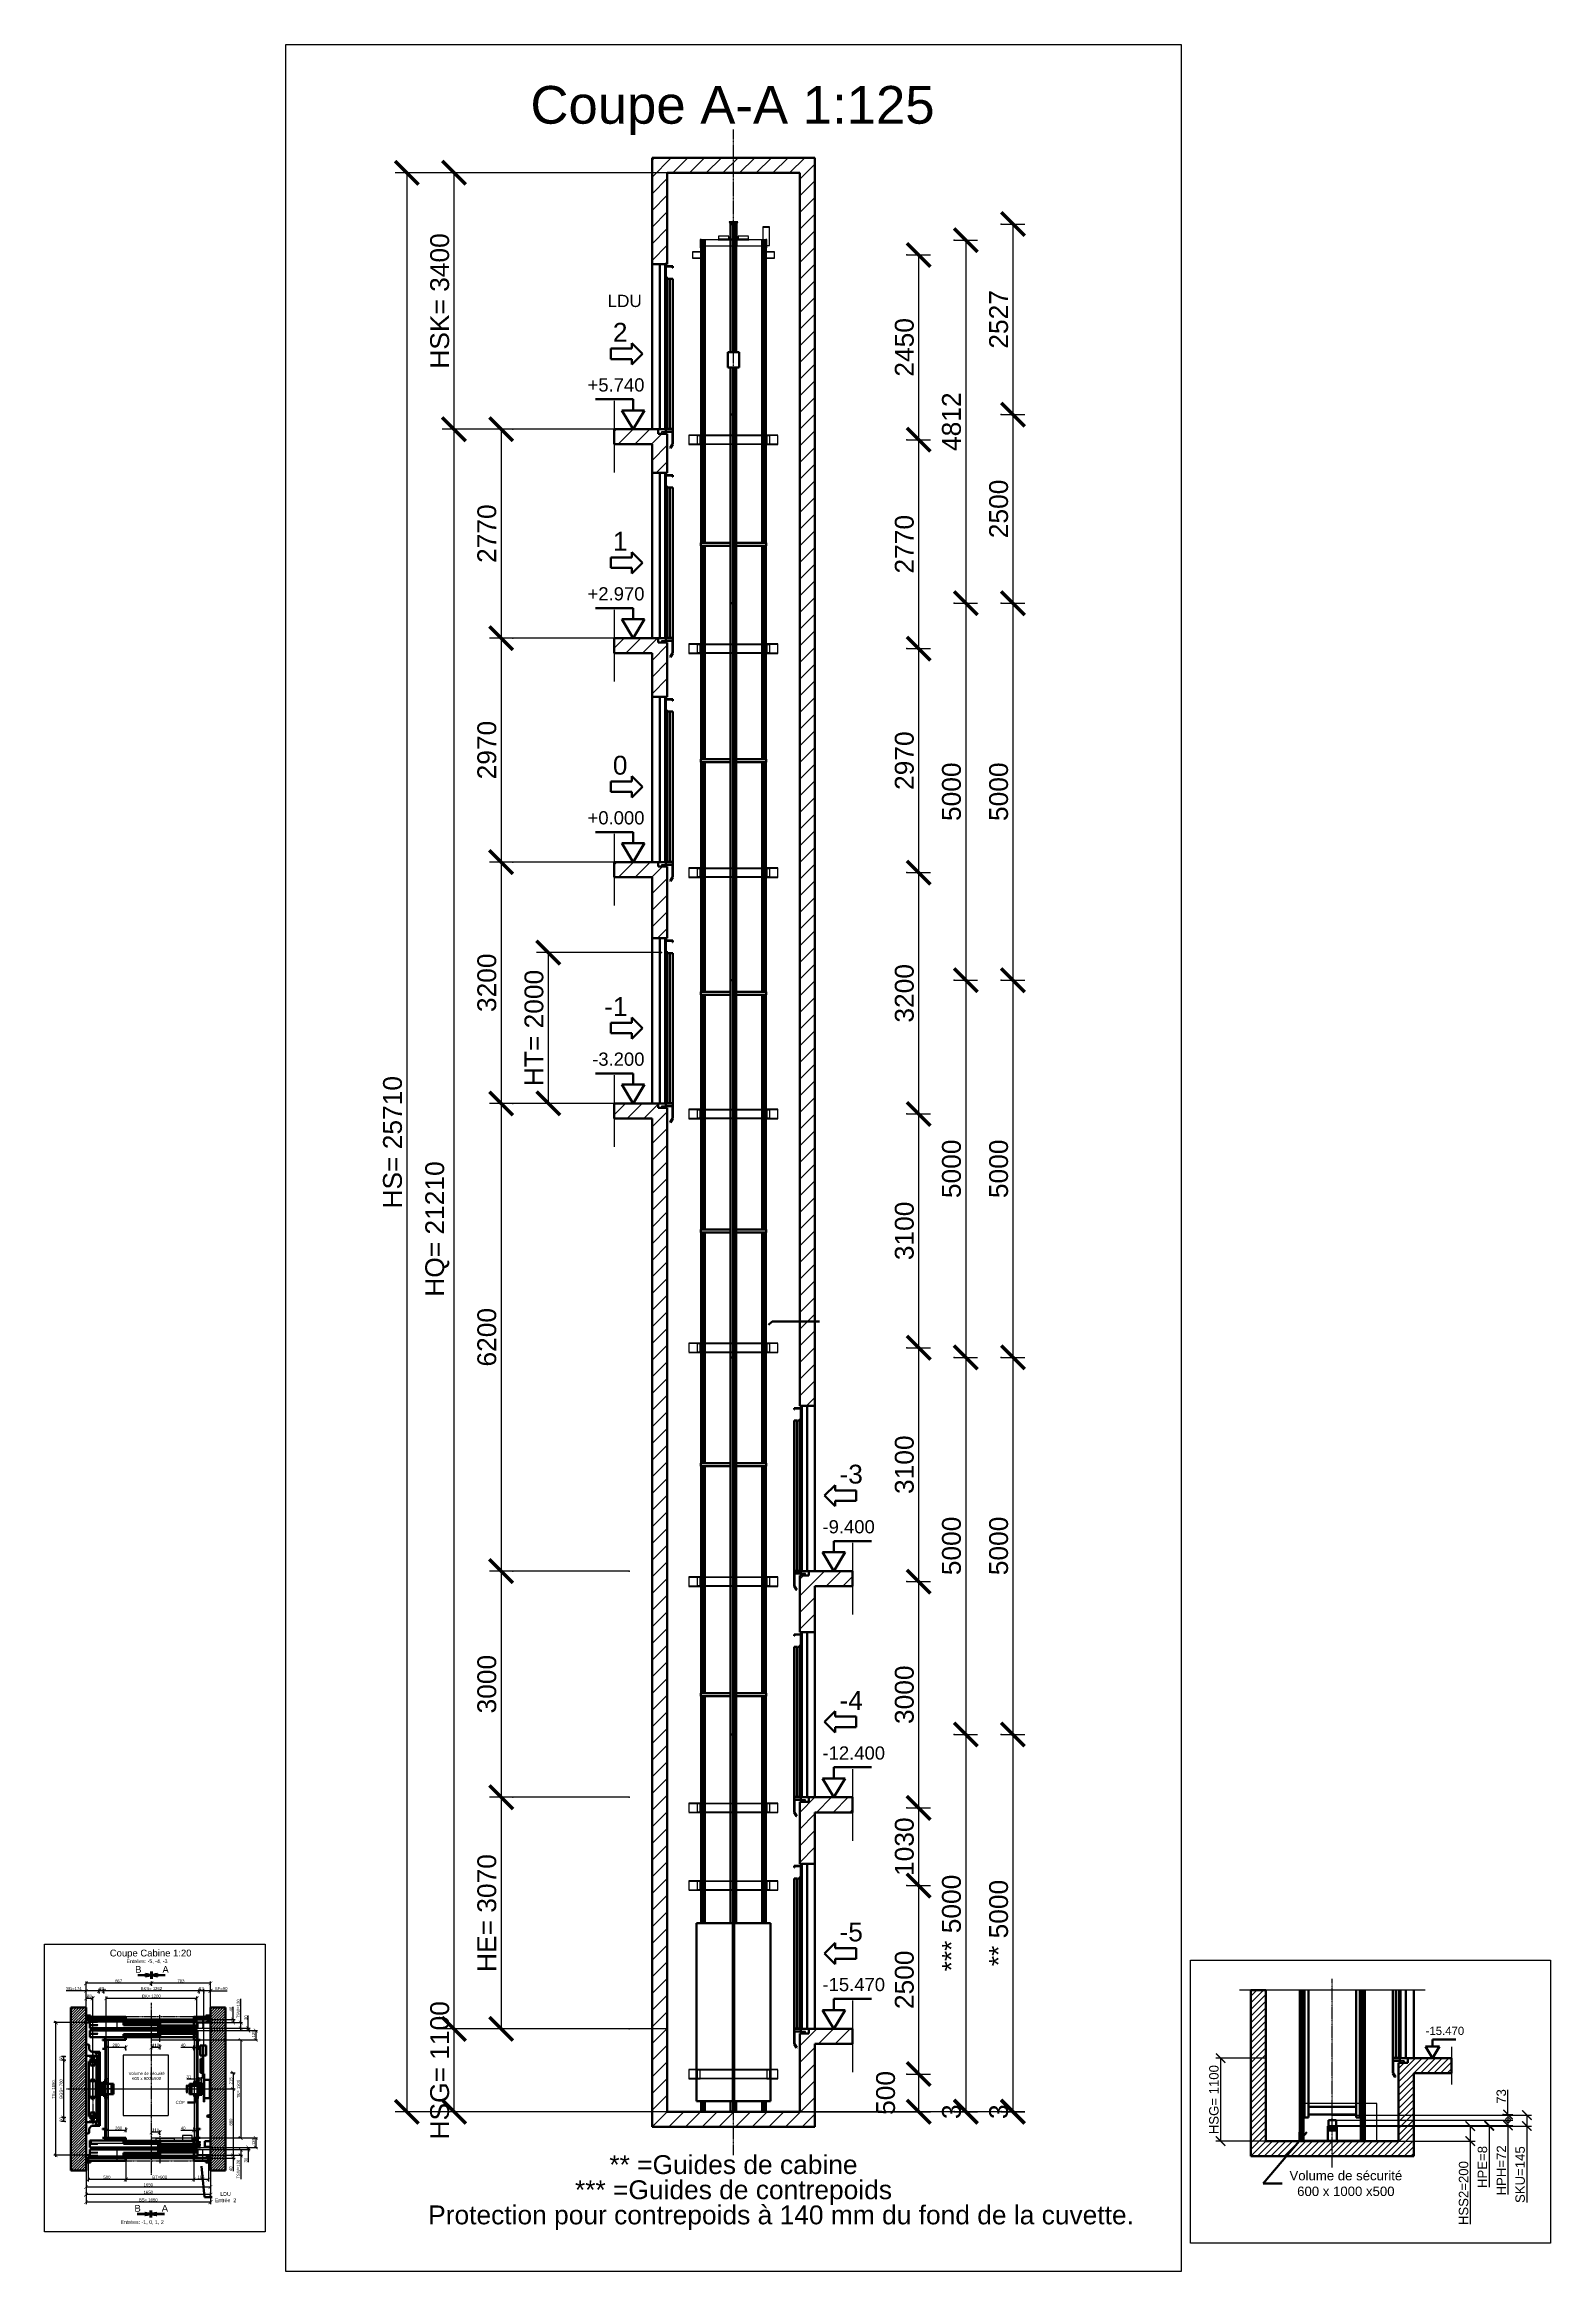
# Model space of a CAD drawing. Header units: millimetres. Extents: x -113 to 79205, y -11371 to 28902.
# Drawn here: x 42621 to 62585, y -625 to 28902 of the extents above; entities that cross this region are included whole.
import ezdxf
from ezdxf.enums import TextEntityAlignment as Align

# ---------------------------------------------------------------- set-up
doc = ezdxf.new("R2010")
doc.units = ezdxf.units.MM
doc.linetypes.add('AM_ISO02W050', pattern=[7.5, 6, -1.5])
doc.linetypes.add('AM_ISO08W050', pattern=[18, 12, -1.5, 3, -1.5])
for name, color, linetype, lineweight in [('AM_0', 7, 'Continuous', 50), ('AM_3', 6, 'AM_ISO02W050', 25), ('AM_5', 3, 'Continuous', 25), ('AM_6', 2, 'Continuous', 35), ('LDBuffer-AM_0', 7, 'Continuous', 50), ('LDBuffer-AM_6', 2, 'Continuous', 35), ('LDCar-AM_0', 7, 'Continuous', 50), ('LDCar-AM_3', 6, 'AM_ISO02W050', 25), ('LDCar-AM_4', 3, 'Continuous', 25), ('LDCar-AM_6', 2, 'Continuous', 35), ('LDCar-AM_7', 4, 'AM_ISO08W050', 25), ('LDCar-AM_8', 1, 'Continuous', 25), ('LDCarFrame-AM_0', 7, 'Continuous', 50), ('LDCarFrame-AM_3', 6, 'AM_ISO02W050', 25), ('LDCarFrame-AM_6', 2, 'Continuous', 35), ('LDElectricalComponents-AM_0', 7, 'Continuous', 50), ('LDElectricalComponents-AM_6', 2, 'Continuous', 35), ('LDGear-AM_0', 7, 'Continuous', 50), ('LDGear-AM_3', 6, 'AM_ISO02W050', 25), ('LDGear-AM_6', 2, 'Continuous', 35), ('LDGear-AM_7', 4, 'AM_ISO08W050', 25), ('LDGuides-AM_0', 7, 'Continuous', 50), ('LDGuides-AM_6', 2, 'Continuous', 35), ('LDHallButton-AM_0', 7, 'Continuous', 50), ('LDHallButton-AM_6', 2, 'Continuous', 35), ('LDRailBrackets-AM_0', 7, 'Continuous', 50), ('LDRailBrackets-AM_3', 6, 'AM_ISO02W050', 25), ('LDRailBrackets-AM_6', 2, 'Continuous', 35), ('LDRefugeSpace-AM_3', 6, 'AM_ISO02W050', 25), ('LDRefugeSpace-AM_6', 2, 'Continuous', 35), ('LDShaft-AM_0', 7, 'Continuous', 50), ('LDShaft-AM_4', 3, 'Continuous', 25), ('LDShaft-AM_5', 3, 'Continuous', 25), ('LDShaft-AM_6', 2, 'Continuous', 35), ('LDShaft-AM_7', 4, 'AM_ISO08W050', 25), ('LDShaft-AM_8', 1, 'Continuous', 25)]:
    doc.layers.add(name, color=color, linetype=linetype, lineweight=lineweight)
doc.layers.add('AM_VIEWS', color=1, linetype='Continuous', lineweight=25, plot=False)
doc.styles.add('LD', font='ARIALUNI.TTF')
doc.styles.get("Standard").update_dxf_attribs({"font": 'ARIALUNI.TTF'})
doc.dimstyles.new('LIFT', dxfattribs={"dimtxt": 2.5, "dimasz": 2.5, "dimexe": 1.25, "dimexo": 0, "dimgap": 0.5, "dimtad": 1, "dimdec": 0, "dimzin": 1, "dimdsep": 46, "dimtxsty": 'LD', "dimblk": 'ARCHTICK', "dimcen": 0, "dimdle": 1, "dimclrd": 3, "dimclre": 3, "dimclrt": 4, "dimadec": 0, "dimazin": 0, "dimtp": 0.1, "dimtm": 0.1, "dimtfac": 0.71, "dimtdec": 0, "dimtix": 1, "dimtmove": 0, "dimatfit": 3, "dimfxl": 1, "dimtolj": 1, "dimarcsym": 0})

msp = doc.modelspace()

# ---------------------------------------------------------------- texts
at = {"layer": 'LDShaft-AM_0', "style": 'LD'}
for s, insert, char_height, attachment_point in [('\\fArial Unicode MS|b0|i0|u0;\\C256;Coupe A-A 1:125', (51741.3, 28027.2), 500, 5), ('\\fArial Unicode MS|b0|i0|u0;\\C256;LDU', (50311.7, 25501.7), 162.5, 5), ('\\fArial Unicode MS|b0|i0|u0;\\C256;Coupe Cabine 1:20', (44027.5, 3524.8), 90, 8), ('\\fArial Unicode MS|b0|i0|u0;\\C256;Entrées: -5, -4, -3', (43979.4, 3483.8), 50, 5), ('\\fArial Unicode MS|b0|i0|u0;\\C256;Volume de sécurité\\P600 x 800 x500 ', (43974.5, 1967.4), 40, 5), ('\\fArial Unicode MS|b0|i0|u0;\\C256;Entrées: -1, 0, 1, 2', (43914.3, 25), 50, 5)]:
    msp.add_mtext(s, dxfattribs=dict(at, insert=insert, char_height=char_height, attachment_point=attachment_point))
at = {"layer": 'LDShaft-AM_0', "insert": (51754.2, 916.7), "char_height": 250, "attachment_point": 2, "line_spacing_factor": 0.8, "style": 'LD'}
msp.add_mtext('\\fArial Unicode MS|b0|i0|u0;\\C256;** =Guides de cabine\\P*** =Guides de contrepoids\\P             Protection pour contrepoids à 140 mm du fond de la cuvette.', dxfattribs=at)

# ---------------------------------------------------------------- blocks, each defined once
blk = doc.blocks.new('LD_20150423125455_000000A2')
at = {"layer": 'LDShaft-AM_8'}
for p, q in [((-200, 1780), (-20, 1960)), ((-200, 1815), (-55, 1960)), ((-200, 1851), (-91, 1960)), ((-200, 1886), (-126, 1960)), ((-200, 1921), (-161, 1960)), ((-200, 1957), (-197, 1960)), ((-200, 1745), (0, 1945)), ((-200, 1709), (0, 1909)), ((-200, 1674), (0, 1874)), ((-200, 1638), (0, 1838)), ((-200, 1603), (0, 1803)), ((1650, 1791), (1819, 1960)), ((1650, 1827), (1783, 1960)), ((1650, 1862), (1748, 1960)), ((1650, 1897), (1713, 1960)), ((1650, 1933), (1677, 1960)), ((1650, 1756), (1850, 1956)), ((1650, 1721), (1850, 1921)), ((1650, 1685), (1850, 1885)), ((1650, 1650), (1850, 1850)), ((1650, 1650), (1850, 1850)), ((1650, 1615), (1850, 1815)), ((1650, 1579), (1850, 1779)), ((-200, 1568), (0, 1768)), ((-200, 1532), (0, 1732)), ((-200, 1497), (0, 1697)), ((-200, 1462), (0, 1662)), ((-200, 1426), (0, 1626)), ((-200, 1391), (0, 1591)), ((-200, 1356), (0, 1556)), ((-200, 1320), (0, 1520)), ((-200, 1285), (0, 1485)), ((1650, 1544), (1850, 1744)), ((1650, 1509), (1850, 1709)), ((1650, 1473), (1850, 1673)), ((1650, 1438), (1850, 1638)), ((1650, 1403), (1850, 1603)), ((1650, 1367), (1850, 1567)), ((1650, 1332), (1850, 1532)), ((1650, 1296), (1850, 1496)), ((-200, 1250), (0, 1450)), ((-200, 1214), (0, 1414)), ((-200, 1179), (0, 1379)), ((-200, 1144), (0, 1344)), ((-200, 1108), (0, 1308)), ((-200, 1073), (0, 1273)), ((-200, 1037), (0, 1237)), ((-200, 1002), (0, 1202)), ((1650, 1261), (1850, 1461)), ((1650, 1226), (1850, 1426)), ((1650, 1190), (1850, 1390)), ((1650, 1155), (1850, 1355)), ((1650, 1120), (1850, 1320)), ((1650, 1084), (1850, 1284)), ((1650, 1049), (1850, 1249)), ((1650, 1014), (1850, 1214)), ((-200, 967), (0, 1167)), ((-200, 931), (0, 1131)), ((-200, 896), (0, 1096)), ((-200, 861), (0, 1061)), ((-200, 825), (0, 1025)), ((-200, 790), (0, 990)), ((-200, 755), (0, 955)), ((-200, 719), (0, 919)), ((1650, 978), (1850, 1178)), ((1650, 943), (1850, 1143)), ((1650, 908), (1850, 1108)), ((1650, 872), (1850, 1072)), ((1650, 837), (1850, 1037)), ((1650, 801), (1850, 1001)), ((1650, 766), (1850, 966)), ((1650, 731), (1850, 931)), ((1650, 695), (1850, 895)), ((-200, 684), (0, 884)), ((-200, 649), (0, 849)), ((-200, 613), (0, 813)), ((-200, 578), (0, 778)), ((-200, 542), (0, 742)), ((-200, 507), (0, 707)), ((-200, 472), (0, 672)), ((-200, 436), (0, 636)), ((-200, 401), (0, 601)), ((1650, 660), (1850, 860)), ((1650, 625), (1850, 825)), ((1650, 589), (1850, 789)), ((1650, 554), (1850, 754)), ((1650, 519), (1850, 719)), ((1650, 483), (1850, 683)), ((1650, 448), (1850, 648)), ((1650, 413), (1850, 613)), ((-200, 366), (0, 566)), ((-200, 330), (0, 530)), ((-200, 295), (0, 495)), ((-200, 260), (0, 460)), ((-200, 224), (0, 424)), ((-200, 189), (0, 389)), ((-200, 154), (0, 354)), ((-200, 118), (0, 318)), ((1650, 377), (1850, 577)), ((1650, 342), (1850, 542)), ((1650, 306), (1850, 506)), ((1650, 271), (1850, 471)), ((1650, 236), (1850, 436)), ((1650, 200), (1850, 400)), ((1650, 165), (1850, 365)), ((1650, 130), (1850, 330)), ((-200, 83), (0, 283)), ((-200, 47), (0, 247)), ((-200, 12), (0, 212)), ((-200, -23), (0, 177)), ((-200, -59), (0, 141)), ((-200, -94), (0, 106)), ((-200, -129), (0, 71)), ((-200, -165), (0, 35)), ((-200, -200), (0, 0)), ((-200, -200), (0, 0)), ((1650, 94), (1850, 294)), ((1650, 59), (1850, 259)), ((1650, 24), (1850, 224)), ((1650, -12), (1850, 188)), ((1650, -47), (1850, 153)), ((1650, -82), (1850, 118)), ((1650, -118), (1850, 82)), ((1650, -153), (1850, 47)), ((1650, -188), (1850, 12)), ((-165, -200), (0, -35)), ((-129, -200), (0, -71)), ((-94, -200), (0, -106)), ((-59, -200), (0, -141)), ((-23, -200), (0, -177)), ((1674, -200), (1850, -24)), ((1709, -200), (1850, -59)), ((1745, -200), (1850, -95)), ((1780, -200), (1850, -130)), ((1815, -200), (1850, -165))]:
    blk.add_line(p, q, dxfattribs=at)
blk = doc.blocks.new('DWGSECTION_AABB')
for p, q in [((-10.1, 0.1), (-0.7, 0.1)), ((-10.1, 0.1), (-0.5, 0.1)), ((-10.1, 0), (-0.2, 0)), ((-10.1, 0), (0, 0)), ((-4.4, 0.9), (0, 0)), ((-4.4, 0.9), (-4.4, 0)), ((-4.4, 0.8), (-4.2, 0.8)), ((-4.4, 0.8), (-4, 0.8)), ((-4.4, 0.7), (-3.7, 0.7)), ((-4.4, 0.7), (-3.5, 0.7)), ((-4.4, 0.7), (-3.3, 0.7)), ((-4.4, 0.6), (-3, 0.6)), ((-4.4, 0.6), (-2.8, 0.6)), ((-4.4, 0.5), (-2.6, 0.5)), ((-4.4, 0.5), (-2.3, 0.5)), ((-4.4, 0.4), (-2.1, 0.4)), ((-4.4, 0.4), (-1.9, 0.4)), ((-4.4, 0.3), (-1.6, 0.3)), ((-4.4, 0.3), (-1.4, 0.3)), ((-4.4, 0.2), (-1.2, 0.2)), ((-4.4, 0.2), (-0.9, 0.2)), ((-4.4, 0), (-4.4, -0.9)), ((-4.4, -0.9), (0, 0)), ((-0.1, -2.6), (-0.1, 2.7)), ((0, -2.6), (0, 2.7)), ((0, -2.6), (0, 2.7)), ((4.4, 0.9), (0, 0)), ((4.4, -0.9), (0, 0)), ((10.1, 0), (0, 0)), ((0.1, -2.6), (0.1, 2.7)), ((0.1, -2.6), (0.1, 2.7)), ((0.2, -2.6), (0.2, 2.7)), ((0.2, -2.6), (0.2, 2.7)), ((10.1, 0), (0.2, 0)), ((10.1, 0.1), (0.5, 0.1)), ((10.1, 0.1), (0.7, 0.1)), ((4.4, 0.2), (0.9, 0.2)), ((4.4, 0.2), (1.2, 0.2)), ((4.4, 0.3), (1.4, 0.3)), ((4.4, 0.3), (1.6, 0.3)), ((4.4, 0.4), (1.9, 0.4)), ((4.4, 0.4), (2.1, 0.4)), ((4.4, 0.5), (2.3, 0.5)), ((4.4, 0.5), (2.6, 0.5)), ((4.4, 0.6), (2.8, 0.6)), ((4.4, 0.6), (3, 0.6)), ((4.4, 0.7), (3.3, 0.7)), ((4.4, 0.7), (3.5, 0.7)), ((4.4, 0.7), (3.7, 0.7)), ((4.4, 0.9), (4.4, 0)), ((4.4, 0), (4.4, -0.9)), ((-10.1, 0), (-0.2, 0)), ((-10.1, -0.1), (-0.7, -0.1)), ((-10.1, -0.1), (-0.5, -0.1)), ((-4.4, -0.2), (-1.2, -0.2)), ((-4.4, -0.2), (-0.9, -0.2)), ((-4.4, -0.3), (-1.6, -0.3)), ((-4.4, -0.3), (-1.4, -0.3)), ((-4.4, -0.4), (-2.1, -0.4)), ((-4.4, -0.4), (-1.9, -0.4)), ((-4.4, -0.5), (-2.6, -0.5)), ((-4.4, -0.5), (-2.3, -0.5)), ((-4.4, -0.6), (-3, -0.6)), ((-4.4, -0.6), (-2.8, -0.6)), ((-4.4, -0.7), (-3.7, -0.7)), ((-4.4, -0.7), (-3.5, -0.7)), ((-4.4, -0.7), (-3.3, -0.7)), ((-4.4, -0.8), (-4.2, -0.8)), ((-4.4, -0.8), (-4, -0.8)), ((10.1, 0), (0.2, 0)), ((10.1, -0.1), (0.5, -0.1)), ((10.1, -0.1), (0.7, -0.1)), ((4.4, -0.2), (0.9, -0.2)), ((4.4, -0.2), (1.2, -0.2)), ((4.4, -0.3), (1.4, -0.3)), ((4.4, -0.3), (1.6, -0.3)), ((4.4, -0.4), (1.9, -0.4)), ((4.4, -0.4), (2.1, -0.4)), ((4.4, -0.5), (2.3, -0.5)), ((4.4, -0.5), (2.6, -0.5)), ((4.4, -0.6), (2.8, -0.6)), ((4.4, -0.6), (3, -0.6)), ((4.4, -0.7), (3.3, -0.7)), ((4.4, -0.7), (3.5, -0.7)), ((4.4, -0.7), (3.7, -0.7)), ((4.4, -0.8), (4, -0.8)), ((4.4, -0.8), (4.2, -0.8))]:
    blk.add_line(p, q)
for s, p in [('B', (-12, 1.7)), ('A', (8.1, 1.7))]:
    blk.add_text(s, height=5).set_placement(p)
blk = doc.blocks.new('LD_20150423125455_000000A3')
at = {"layer": 'LDShaft-AM_0'}
for p, q in [((1531, -145), (1572, -555)), ((1572, -555), (1672, -555))]:
    blk.add_line(p, q, dxfattribs=at)
blk.add_solid([(1524, -75), (1543, -143), (1520, -146), (1524, -75)], dxfattribs=at)
at = {"layer": 'LDShaft-AM_0', "insert": (1850, -555), "char_height": 50, "attachment_point": 5, "style": 'LD'}
blk.add_mtext('\\fArial Unicode MS|b0|i0|u0;\\C256;LDU\\PEntrée  2', dxfattribs=at)
blk = doc.blocks.new('LD_20150423125455_000000A4')
at = {"layer": 'LDShaft-AM_0'}
for p, q in [((1445, 702), (1345, 702)), ((1459, 811), (1445, 702))]:
    blk.add_line(p, q, dxfattribs=at)
blk.add_solid([(1467, 880), (1470, 809), (1447, 812), (1467, 880)], dxfattribs=at)
at = {"layer": 'LDShaft-AM_0', "insert": (1248, 702), "char_height": 40, "attachment_point": 5, "style": 'LD'}
blk.add_mtext('\\fArial Unicode MS|b0|i0|u0;\\C256;COP', dxfattribs=at)
blk = doc.blocks.new('LD_20150423125455_000000A5')
at = {"layer": 'LDShaft-AM_0'}
for p, q in [((0, 1960), (-200, 1960)), ((-200, 1960), (-200, -200)), ((0, 1960), (0, 1855.5)), ((0, -200), (0, 1960)), ((0, 1785), (0, 1760)), ((1, 1800), (27, 1800)), ((30, 1800), (524, 1800)), ((527, 1800), (1427, 1800)), ((1430, 1800), (1619, 1800)), ((1622, 1800), (1649, 1800)), ((1650, 1855.5), (1650, 1960)), ((1757.5, 1960), (1650, 1960)), ((1650, 1960), (1650, -40)), ((1650, 1760), (1650, 1785)), ((1782.5, 1960), (1757.5, 1960)), ((1850, 1960), (1782.5, 1960)), ((1850, -200), (1850, 1960)), ((0, 1760), (0, 1470)), ((0, 1760), (52, 1760)), ((1477, 1760), (1650, 1760)), ((1650, 1002.5), (1650, 1760)), ((0, 1320), (0, 440)), ((1650, 531), (1650, 757.5)), ((1650, 186.5), (1650, 509)), ((0, 290), (0, 0)), ((0, 0), (52, 0)), ((52, 0), (0, 0)), ((0, 0), (0, -25)), ((1477, 0), (1650, 0)), ((1650, 0), (1477, 0)), ((1650, 0), (1650, 113.5)), ((1650, -25), (1650, 0)), ((-200, -200), (0, -200)), ((0, -95.5), (0, -200)), ((1, -40), (27, -40)), ((27, -40), (1, -40)), ((30, -40), (524, -40)), ((524, -40), (30, -40)), ((527, -40), (1427, -40)), ((1427, -40), (527, -40)), ((1430, -40), (1619, -40)), ((1619, -40), (1430, -40)), ((1622, -40), (1649, -40)), ((1649, -40), (1622, -40)), ((1650, -40), (1650, -200)), ((1650, -200), (1650, -95.5)), ((1650, -200), (1757.5, -200)), ((1757.5, -200), (1782.5, -200)), ((1782.5, -200), (1850, -200))]:
    blk.add_line(p, q, dxfattribs=at)
blk = doc.blocks.new('LD_20150423125455_000000AB')
at = {"layer": 'AM_0'}
for p, q in [((-45, 433), (-45, 430)), ((85, 433), (-45, 433)), ((-45, 433), (-45, 430)), ((85, 433), (-45, 433)), ((-45, 430), (82, 430)), ((-45, 430), (82, 430)), ((82, 430), (82, -430)), ((82, 430), (82, -430)), ((85, -433), (85, 433)), ((85, -433), (85, 433)), ((-45, -430), (-45, -433)), ((82, -430), (-45, -430)), ((-45, -430), (-45, -433)), ((82, -430), (-45, -430)), ((-45, -433), (85, -433)), ((-45, -433), (85, -433))]:
    blk.add_line(p, q, dxfattribs=at)
blk = doc.blocks.new('LD_20150423125455_000000AC')
at = {"layer": 'AM_0'}
for p, q in [((-34, 30), (-34, 23)), ((-34, 30), (-34, 23)), ((-34, 23), (-28, 23)), ((-34, 23), (-28, 23)), ((0, 57), (-32, 57)), ((0, 57), (-32, 57)), ((-28, 23), (-28, 51)), ((-28, 51), (0, 51)), ((-28, 23), (-28, 51)), ((-28, 51), (0, 51)), ((6, 75), (0, 75)), ((0, 75), (0, -75)), ((6, 75), (0, 75)), ((0, 75), (0, -75)), ((0, 51), (0, 57)), ((0, 51), (0, 57)), ((6, -75), (6, 75)), ((6, -75), (6, 75)), ((0, -75), (6, -75)), ((0, -75), (6, -75))]:
    blk.add_line(p, q, dxfattribs=at)
blk = doc.blocks.new('LD_20150423125455_000000AD')
at = {"layer": 'LDShaft-AM_0'}
for p, q in [((-977, 20.5), (-977, -50)), ((-916, 20.5), (-977, 20.5)), ((-976, -50), (-976, 19.5)), ((-976, 19.5), (-917, 19.5)), ((-917, 19.5), (-917, 0)), ((-917, 0), (-916, 0)), ((-916, 0), (-916, 20.5)), ((612, 20.5), (612, 0)), ((673, 20.5), (612, 20.5)), ((612, 0), (613, 0)), ((613, 0), (613, 19.5)), ((613, 19.5), (672, 19.5)), ((672, 19.5), (672, -50)), ((673, -50), (673, 20.5)), ((-977, -50), (-976, -50)), ((672, -50), (673, -50))]:
    blk.add_line(p, q, dxfattribs=at)
blk = doc.blocks.new('_ArchTick')
at = {"color": 0, "linetype": 'ByBlock', "const_width": 0.15}
blk.add_lwpolyline([(-0.5, -0.5), (0.5, 0.5)], dxfattribs=at)
blk = doc.blocks.new('*D278')
at = {"layer": 'LDShaft-AM_5', "color": 3, "transparency": 16777216}
for p, q in [((43996, 2715), (45146, 2715)), ((43996, 2675), (45146, 2675)), ((45121, 2715), (45121, 2884)), ((45121, 2715), (45121, 2675))]:
    blk.add_line(p, q, dxfattribs=at)
for p in [(43996, 2715), (43996, 2675)]:
    blk.add_point(p, dxfattribs=at)
at = {"layer": 'LDShaft-AM_5', "color": 3, "transparency": 16777216, "xscale": 50, "yscale": 50, "zscale": 50}
for p, rotation in [((45121, 2715), 270), ((45121, 2675), 90)]:
    blk.add_blockref('_ArchTick', p, dxfattribs=dict(at, rotation=rotation))
at = {"layer": 'LDShaft-AM_5', "color": 4, "transparency": 16777216, "insert": (45111, 2854), "char_height": 40, "attachment_point": 8, "rotation": 90, "style": 'LD'}
blk.add_mtext('40', dxfattribs=at)
blk = doc.blocks.new('LD_20150423125455_000000AF')
at = {"layer": 'LDCar-AM_0'}
for p, q in [((-950, 0), (-950, -50)), ((-450, 0), (-950, 0)), ((-450, -60), (-450, 0)), ((450, 0), (450, -104)), ((645, 0), (450, 0)), ((645, -60), (645, 0)), ((-950, -50), (-918, -50)), ((-947, -47), (-947, -3)), ((-947, -3), (-453, -3)), ((-918, -47), (-947, -47)), ((450, -60), (-925, -60)), ((-925, -60), (-925, -150)), ((-925, -150), (-22.45, -150)), ((-918, -50), (-918, -47)), ((7.45, -70), (-479.95, -70)), ((-479.95, -70), (-479.95, -108)), ((-479.95, -108), (7.45, -108)), ((-475, -57), (-475, -60)), ((-453, -57), (-475, -57)), ((-475, -60), (-450, -60)), ((-453, -3), (-453, -57)), ((464.95, -113), (-22.45, -113)), ((-22.45, -113), (-22.45, -151)), ((-22.45, -151), (464.95, -151)), ((7.45, -108), (7.45, -70)), ((450, -104), (466, -104)), ((453, -101), (453, -3)), ((453, -3), (642, -3)), ((500, -60), (453, -60)), ((469, -101), (453, -101)), ((464.95, -151), (464.95, -113)), ((464.95, -150), (466, -150)), ((466, -104), (466, -150)), ((466, -150), (480, -150)), ((469, -147), (469, -101)), ((480, -147), (469, -147)), ((480, -150), (480, -147)), ((480, -150), (500, -150)), ((500, -150), (500, -60)), ((642, -57), (625, -57)), ((625, -57), (625, -60)), ((625, -60), (645, -60)), ((642, -3), (642, -57))]:
    blk.add_line(p, q, dxfattribs=at)
at = {"layer": 'LDCar-AM_3'}
for p, q in [((-820, -70), (-920, -70)), ((-920, -70), (-920, -108)), ((-920, -108), (-820, -108)), ((-820, -113), (-920, -113)), ((-920, -113), (-920, -151)), ((-920, -151), (-820, -151)), ((-919, -71), (-820, -71)), ((-919, -107), (-919, -71)), ((-820, -107), (-919, -107)), ((-919, -114), (-820, -114)), ((-919, -150), (-919, -114)), ((-820, -150), (-919, -150)), ((-820, -71), (-820, -70)), ((-820, -108), (-820, -107)), ((-820, -114), (-820, -113)), ((-820, -151), (-820, -150))]:
    blk.add_line(p, q, dxfattribs=at)
at = {"layer": 'LDCar-AM_7'}
for p, q in [((570, -1), (-570, -1)), ((-570, -1), (-570, -147)), ((-570, -147), (570, -147)), ((570, -147), (570, -1))]:
    blk.add_line(p, q, dxfattribs=at)
at = {"layer": 'LDCar-AM_8'}
for p, q in [((7.5, -79.5), (-480, -79.5)), ((7.5, -89), (-480, -89)), ((7.5, -98.5), (-480, -98.5)), ((465, -122.5), (-22.5, -122.5)), ((465, -132), (-22.5, -132)), ((465, -141.5), (-22.5, -141.5))]:
    blk.add_line(p, q, dxfattribs=at)
blk = doc.blocks.new('*D280')
at = {"layer": 'Defpoints', "color": 0, "transparency": 16777216}
for p in [(44148, 2675), (45221, 2675), (44148, 2600)]:
    blk.add_point(p, dxfattribs=at)
at = {"layer": 'LDShaft-AM_5', "color": 3, "lineweight": -2, "transparency": 16777216}
for p, q in [((45221, 2675), (45221, 2991)), ((44148, 2675), (45246, 2675)), ((45221, 2580), (45221, 2675)), ((44148, 2600), (45246, 2600))]:
    blk.add_line(p, q, dxfattribs=at)
at = {"layer": 'LDShaft-AM_5', "color": 3, "lineweight": -2, "transparency": 16777216, "xscale": 50, "yscale": 50, "zscale": 50}
for p, rotation in [((45221, 2675), 90), ((45221, 2600), 270)]:
    blk.add_blockref('_ArchTick', p, dxfattribs=dict(at, rotation=rotation))
at = {"layer": 'LDShaft-AM_5', "color": 4, "transparency": 16777216, "insert": (45190, 2858), "char_height": 40, "attachment_point": 5, "rotation": 90, "style": 'LD'}
blk.add_mtext('\\A1;TSW=120', dxfattribs=at)
blk = doc.blocks.new('*D281')
at = {"layer": 'LDShaft-AM_5', "color": 3, "transparency": 16777216}
for p, q in [((45321, 2600), (45321, 2767)), ((44148, 2600), (45346, 2600)), ((44148, 2570), (45346, 2570)), ((45321, 2600), (45321, 2570))]:
    blk.add_line(p, q, dxfattribs=at)
for p in [(44148, 2600), (44148, 2570)]:
    blk.add_point(p, dxfattribs=at)
at = {"layer": 'LDShaft-AM_5', "color": 3, "transparency": 16777216, "xscale": 50, "yscale": 50, "zscale": 50}
for p, rotation in [((45321, 2600), 270), ((45321, 2570), 90)]:
    blk.add_blockref('_ArchTick', p, dxfattribs=dict(at, rotation=rotation))
at = {"layer": 'LDShaft-AM_5', "color": 4, "transparency": 16777216, "insert": (45311, 2739), "char_height": 40, "attachment_point": 8, "rotation": 90, "style": 'LD'}
blk.add_mtext('30', dxfattribs=at)
blk = doc.blocks.new('LD_20150423125455_000000B1')
at = {"layer": 'LDShaft-AM_7'}
for p, q in [((0, -1140), (0, 1140)), ((-1127, 0), (1043, 0))]:
    blk.add_line(p, q, dxfattribs=at)
blk = doc.blocks.new('*D283')
at = {"layer": 'LDShaft-AM_5', "color": 3, "transparency": 16777216}
for p, q in [((44038, 1795), (45146, 1795)), ((45121, 1795), (45121, 915)), ((44038, 915), (45146, 915))]:
    blk.add_line(p, q, dxfattribs=at)
for p in [(44038, 1795), (44038, 915)]:
    blk.add_point(p, dxfattribs=at)
at = {"layer": 'LDShaft-AM_5', "color": 3, "transparency": 16777216, "xscale": 50, "yscale": 50, "zscale": 50}
for p, rotation in [((45121, 1795), 90), ((45121, 915), 270)]:
    blk.add_blockref('_ArchTick', p, dxfattribs=dict(at, rotation=rotation))
at = {"layer": 'LDShaft-AM_5', "color": 4, "transparency": 16777216, "insert": (45111, 1355), "char_height": 40, "attachment_point": 8, "rotation": 90, "style": 'LD'}
blk.add_mtext('880', dxfattribs=at)
blk = doc.blocks.new('LD_20150423125455_000000B2')
at = {"layer": 'LDElectricalComponents-AM_0'}
for p, q in [((-43, 4), (-44, 0)), ((-44, 0), (-43, -4)), ((-41, 8), (-43, 4)), ((-37, 10), (-41, 8)), ((-33, 11), (-37, 10)), ((-29, 10), (-33, 11)), ((-25, 8), (-29, 10)), ((-23, 4), (-25, 8)), ((-22, 0), (-23, 4)), ((-23, -4), (-22, 0)), ((0, 11), (-21, 11)), ((-21, 11), (-21, -11)), ((0, -11), (0, 11)), ((-43, -4), (-41, -8)), ((-41, -8), (-37, -10)), ((-37, -10), (-33, -11)), ((-33, -11), (-29, -10)), ((-29, -10), (-25, -8)), ((-25, -8), (-23, -4)), ((-21, -11), (0, -11))]:
    blk.add_line(p, q, dxfattribs=at)
blk = doc.blocks.new('LD_20150423125455_000000B3')
at = {"layer": 'LDCar-AM_0'}
for p, q in [((-603, 653), (-603, 70)), ((-343, 653), (-603, 653)), ((-600, 70), (-600, 650)), ((-600, 650), (-340, 650)), ((-340, 685.5), (-361.5, 685.5)), ((-361.5, 685.5), (-361.5, 682.5)), ((-361.5, 682.5), (-343, 682.5)), ((-343, 682.5), (-343, 653)), ((560, 686.5), (-341.5, 686.5)), ((-341.5, 686.5), (-341.5, 685.5)), ((-340, 650), (-340, 685.5)), ((576, 713), (560, 713)), ((560, 713), (560, 650)), ((560, 650), (600, 650)), ((563, 710), (579, 710)), ((563, 653), (563, 710)), ((603, 653), (563, 653)), ((597.5, 773), (576, 773)), ((576, 773), (576, 713)), ((579, 770), (597.5, 770)), ((579, 710), (579, 770)), ((597.5, 770), (597.5, 773)), ((600, 650), (600, 70)), ((603, 70), (603, 653)), ((-603, -70), (-603, -651.5)), ((-600, -651.5), (-600, -70)), ((600, -70), (600, -650)), ((603, -653), (603, -70)), ((-603, -651.5), (-600, -651.5)), ((-341.5, -650), (-601.5, -650)), ((-601.5, -650), (-601.5, -653)), ((-601.5, -653), (-344.5, -653)), ((-344.5, -682.5), (-363, -682.5)), ((-363, -682.5), (-363, -685.5)), ((-363, -685.5), (-341.5, -685.5)), ((-344.5, -653), (-344.5, -682.5)), ((-343, -685.5), (-343, -686.5)), ((-343, -686.5), (558.5, -686.5)), ((-341.5, -685.5), (-341.5, -650)), ((558.5, -650), (558.5, -713)), ((600, -650), (558.5, -650)), ((558.5, -713), (574.5, -713)), ((561.5, -710), (561.5, -653)), ((561.5, -653), (603, -653)), ((577.5, -710), (561.5, -710)), ((574.5, -713), (574.5, -773)), ((574.5, -773), (596, -773)), ((577.5, -770), (577.5, -710)), ((596, -770), (577.5, -770)), ((596, -773), (596, -770))]:
    blk.add_line(p, q, dxfattribs=at)
blk = doc.blocks.new('LD_20150423125455_000000B4')
at = {"layer": 'LDCarFrame-AM_0'}
for p, q in [((-648, 650), (-648, 648)), ((-612, 650), (-648, 650)), ((-648, 648), (-614, 648)), ((-614, 648), (-614, 532)), ((-612, 530), (-612, 650)), ((-606, 650), (-609, 650)), ((-609, 650), (-609, 284)), ((-606, 284), (-606, 650)), ((609, 650), (606, 650)), ((606, 650), (606, 284)), ((609, 284), (609, 650)), ((648, 650), (612, 650)), ((612, 650), (612, 530)), ((614, 648), (648, 648)), ((614, 532), (614, 648)), ((648, 648), (648, 650)), ((-648, 532), (-648, 530)), ((-614, 532), (-648, 532)), ((-648, 530), (-612, 530)), ((612, 530), (648, 530)), ((648, 532), (614, 532)), ((648, 530), (648, 532)), ((-609, 125), (-614, 125)), ((-614, 125), (-614, 118)), ((-530, 70), (-614, 70)), ((-614, 70), (-614, -70)), ((-603, 289), (-609, 289)), ((-609, 289), (-609, 131)), ((-609, 284), (-606, 284)), ((-603, 131), (-609, 131)), ((-609, 131), (-609, 70)), ((-609, 131), (-603, 131)), ((-504, 70), (-530, 70)), ((-530, 70), (-530, -70)), ((-530, -70), (-530, 70)), ((-504, -70), (-504, 70)), ((530, 70), (504, 70)), ((504, 70), (504, -70)), ((530, -70), (530, 70)), ((614, 70), (530, 70)), ((530, 70), (530, -70)), ((609, 289), (603, 289)), ((609, 131), (603, 131)), ((603, 131), (609, 131)), ((606, 284), (609, 284)), ((609, 131), (609, 289)), ((609, 70), (609, 131)), ((614, 125), (609, 125)), ((614, 118), (614, 125)), ((614, -70), (614, 70)), ((619, 100), (615, 100)), ((619, 52), (619, 100)), ((-614, -70), (-530, -70)), ((-614, -118), (-614, -125)), ((-614, -125), (-609, -125)), ((-609, -70), (-609, -131)), ((-609, -131), (-603, -131)), ((-609, -131), (-609, -289)), ((-603, -131), (-609, -131)), ((-606, -284), (-609, -284)), ((-609, -284), (-609, -650)), ((-609, -289), (-603, -289)), ((-606, -650), (-606, -284)), ((-530, -70), (-504, -70)), ((504, -70), (530, -70)), ((530, -70), (614, -70)), ((603, -131), (609, -131)), ((609, -131), (603, -131)), ((603, -289), (609, -289)), ((609, -284), (606, -284)), ((606, -284), (606, -650)), ((609, -131), (609, -70)), ((609, -125), (614, -125)), ((609, -289), (609, -131)), ((609, -650), (609, -284)), ((614, -125), (614, -118)), ((615, -100), (619, -100)), ((619, -100), (619, -52)), ((-648, -530), (-648, -532)), ((-612, -530), (-648, -530)), ((-648, -532), (-614, -532)), ((-614, -532), (-614, -648)), ((-612, -650), (-612, -530)), ((648, -530), (612, -530)), ((612, -530), (612, -650)), ((614, -532), (648, -532)), ((614, -648), (614, -532)), ((648, -532), (648, -530)), ((-648, -648), (-648, -650)), ((-614, -648), (-648, -648)), ((-648, -650), (-612, -650)), ((-609, -650), (-606, -650)), ((606, -650), (609, -650)), ((612, -650), (648, -650)), ((648, -648), (614, -648)), ((648, -650), (648, -648))]:
    blk.add_line(p, q, dxfattribs=at)
at = {"layer": 'LDCarFrame-AM_3'}
for p, q in [((-607, 648), (-610, 648)), ((-610, 648), (-610, -648)), ((-607, -648), (-607, 648)), ((-567, 648), (-607, 648)), ((-607, 648), (-607, -648)), ((-567, -648), (-567, 648)), ((607, 648), (567, 648)), ((567, 648), (567, 45)), ((610, 648), (607, 648)), ((607, 648), (607, 45)), ((607, 45), (607, 648)), ((610, 45), (610, 648)), ((480, 45), (460, 45)), ((460, 45), (460, -45)), ((480, 45), (480, 45)), ((678, 45), (480, 45)), ((480, 45), (480, 44)), ((480, -45), (480, 45)), ((480, 44), (480, 42)), ((480, 42), (480, 40)), ((480, 40), (480, 38)), ((480, 38), (480, 36)), ((480, 36), (480, 35)), ((480, 35), (480, 35)), ((480, 35), (678, 35)), ((567, 35), (567, -648)), ((607, 35), (607, -648)), ((607, -648), (607, 35)), ((610, -648), (610, 35)), ((678, 45), (678, 45)), ((678, 44), (678, 45)), ((678, 42), (678, 44)), ((678, 40), (678, 42)), ((678, 38), (678, 40)), ((678, 36), (678, 38)), ((678, 35), (678, 36)), ((678, 35), (678, 35)), ((460, -45), (480, -45)), ((-610, -648), (-607, -648)), ((-607, -648), (-567, -648)), ((567, -648), (607, -648)), ((607, -648), (610, -648))]:
    blk.add_line(p, q, dxfattribs=at)
blk = doc.blocks.new('LD_20150423125455_000000B5')
at = {"layer": 'LDGuides-AM_0'}
for p, q in [((-24, 37.5), (-31, 37.5)), ((-31, 37.5), (-31, -37.5)), ((-24, 5), (-24, 37.5)), ((31, 5), (-24, 5)), ((31, -5), (31, 5)), ((-31, -37.5), (-24, -37.5)), ((-24, -5), (31, -5)), ((-24, -37.5), (-24, -5))]:
    blk.add_line(p, q, dxfattribs=at)
blk = doc.blocks.new('*D288')
at = {"layer": 'LDShaft-AM_5', "color": 3, "transparency": 16777216}
for p, q in [((43345, 3071), (43345, 3121)), ((43407, 3096), (43345, 3096)), ((43407, 3071), (43407, 3121))]:
    blk.add_line(p, q, dxfattribs=at)
for p in [(43345, 3071), (43407, 3071)]:
    blk.add_point(p, dxfattribs=at)
at = {"layer": 'LDShaft-AM_5', "color": 4, "transparency": 16777216, "insert": (43376, 3106), "char_height": 40, "attachment_point": 8, "style": 'LD'}
blk.add_mtext('62', dxfattribs=at)
blk = doc.blocks.new('_NONE')
blk = doc.blocks.new('LD_20150423125455_000000B6')
at = {"layer": 'LDGuides-AM_0'}
for p, q in [((24, 5), (-31, 5)), ((-31, 5), (-31, -5)), ((31, 37.5), (24, 37.5)), ((24, 37.5), (24, 5)), ((31, -37.5), (31, 37.5)), ((-31, -5), (24, -5)), ((24, -5), (24, -37.5)), ((24, -37.5), (31, -37.5))]:
    blk.add_line(p, q, dxfattribs=at)
blk = doc.blocks.new('_DotSmall')
at = {"color": 0, "linetype": 'ByBlock', "const_width": 0.5}
blk.add_lwpolyline([(-0.0625, 0, 1), (0.0625, 0, 1)], format="xyb", close=True, dxfattribs=at)
blk = doc.blocks.new('*D290')
at = {"layer": 'LDShaft-AM_5', "color": 3, "transparency": 16777216}
for p, q in [((44669, 3071), (44669, 3121)), ((44731, 3096), (44669, 3096)), ((44731, 3071), (44731, 3121))]:
    blk.add_line(p, q, dxfattribs=at)
for p in [(44669, 3071), (44731, 3071)]:
    blk.add_point(p, dxfattribs=at)
at = {"layer": 'LDShaft-AM_5', "color": 3, "transparency": 16777216, "xscale": 50, "yscale": 50, "zscale": 50, "rotation": 180}
blk.add_blockref('_DotSmall', (44731, 3096), dxfattribs=at)
at = {"layer": 'LDShaft-AM_5', "color": 4, "transparency": 16777216, "insert": (44700, 3106), "char_height": 40, "attachment_point": 8, "style": 'LD'}
blk.add_mtext('62', dxfattribs=at)
blk = doc.blocks.new('LD_20150423125455_000000B7')
at = {"layer": 'LDCarFrame-AM_0'}
for p, q in [((-667, 80), (-667, 10)), ((-627.5, 80), (-667, 80)), ((-667, 10), (-651.5, 10)), ((-630, 6), (-630, -6)), ((667, 80), (619, 80)), ((630, -6), (630, 6)), ((651.5, 10), (667, 10)), ((667, 57), (667, 80)), ((667, 10), (667, 51)), ((-667, -10), (-667, -80)), ((-651.5, -10), (-667, -10)), ((-667, -80), (-627.5, -80)), ((619, -80), (667, -80)), ((667, -10), (651.5, -10)), ((667, -80), (667, -10))]:
    blk.add_line(p, q, dxfattribs=at)
blk = doc.blocks.new('*D292')
at = {"layer": 'LDShaft-AM_5', "color": 3, "transparency": 16777216}
for p, q in [((44669, 1926), (44509, 1926)), ((44669, 1795), (44669, 1951)), ((44700, 1926), (44669, 1926)), ((44700, 1795), (44700, 1951))]:
    blk.add_line(p, q, dxfattribs=at)
for p in [(44669, 1795), (44700, 1795)]:
    blk.add_point(p, dxfattribs=at)
at = {"layer": 'LDShaft-AM_5', "color": 3, "transparency": 16777216, "xscale": 50, "yscale": 50, "zscale": 50}
blk.add_blockref('_ArchTick', (44669, 1926), dxfattribs=at)
at = {"layer": 'LDShaft-AM_5', "color": 3, "transparency": 16777216, "xscale": 50, "yscale": 50, "zscale": 50, "rotation": 180}
blk.add_blockref('_ArchTick', (44700, 1926), dxfattribs=at)
at = {"layer": 'LDShaft-AM_5', "color": 4, "transparency": 16777216, "insert": (44534, 1936), "char_height": 40, "attachment_point": 8, "style": 'LD'}
blk.add_mtext('31', dxfattribs=at)
blk = doc.blocks.new('*D293')
at = {"layer": 'LDShaft-AM_5', "color": 3, "transparency": 16777216}
for p, q in [((45096, 2010), (45146, 2010)), ((45096, 1795), (45146, 1795)), ((45121, 2010), (45121, 1795))]:
    blk.add_line(p, q, dxfattribs=at)
for p in [(45096, 2010), (45096, 1795)]:
    blk.add_point(p, dxfattribs=at)
at = {"layer": 'LDShaft-AM_5', "color": 3, "transparency": 16777216, "xscale": 50, "yscale": 50, "zscale": 50}
for p, rotation in [((45121, 2010), 90), ((45121, 1795), 270)]:
    blk.add_blockref('_ArchTick', p, dxfattribs=dict(at, rotation=rotation))
at = {"layer": 'LDShaft-AM_5', "color": 4, "transparency": 16777216, "insert": (45111, 1902), "char_height": 40, "attachment_point": 8, "rotation": 90, "style": 'LD'}
blk.add_mtext('215', dxfattribs=at)
blk = doc.blocks.new('*D294')
at = {"layer": 'LDShaft-AM_5', "color": 3, "transparency": 16777216}
for p, q in [((43407, 3071), (43407, 3121)), ((44669, 3096), (43407, 3096)), ((44669, 3071), (44669, 3121))]:
    blk.add_line(p, q, dxfattribs=at)
for p in [(43407, 3071), (44669, 3071)]:
    blk.add_point(p, dxfattribs=at)
at = {"layer": 'LDShaft-AM_5', "color": 3, "transparency": 16777216, "xscale": 50, "yscale": 50, "zscale": 50, "rotation": 180}
blk.add_blockref('_ArchTick', (43407, 3096), dxfattribs=at)
at = {"layer": 'LDShaft-AM_5', "color": 3, "transparency": 16777216, "xscale": 50, "yscale": 50, "zscale": 50}
blk.add_blockref('_ArchTick', (44669, 3096), dxfattribs=at)
at = {"layer": 'LDShaft-AM_5', "color": 4, "transparency": 16777216, "insert": (44038, 3106), "char_height": 40, "attachment_point": 8, "style": 'LD'}
blk.add_mtext('BKS= 1262', dxfattribs=at)
blk = doc.blocks.new('LD_20150423125455_000000B8')
at = {"layer": 'LDCarFrame-AM_0'}
for p, q in [((-30, 65), (-30, 30)), ((5, 65), (-30, 65)), ((-30, 30), (-25, 30)), ((-25, 30), (5, 60)), ((7.5, 52), (-20.5, 20)), ((-20.5, 20), (-20.5, 15)), ((-20.5, 15), (10, 15)), ((4, 15), (-20.5, 15)), ((-20.5, 15), (-20.5, 6)), ((-20.5, 6), (4, 6)), ((10, 15), (4, 15)), ((4, 15), (4, -15)), ((4, 6), (4, 15)), ((5, 60), (5, 65)), ((17.5, 52), (7.5, 52)), ((10, 15), (10, -15)), ((10, -15), (10, 15)), ((17.5, -52), (17.5, 52)), ((-25, -30), (-30, -30)), ((-30, -30), (-30, -65)), ((-30, -65), (5, -65)), ((5, -60), (-25, -30)), ((4, -6), (-20.5, -6)), ((-20.5, -6), (-20.5, -15)), ((10, -15), (-20.5, -15)), ((-20.5, -15), (-20.5, -20)), ((-20.5, -15), (4, -15)), ((-20.5, -20), (7.5, -52)), ((4, -15), (4, -6)), ((4, -15), (10, -15)), ((5, -65), (5, -60)), ((7.5, -52), (17.5, -52))]:
    blk.add_line(p, q, dxfattribs=at)
blk = doc.blocks.new('LD_20150423125455_000000B9')
at = {"layer": 'LDCarFrame-AM_0'}
for p, q in [((-17.5, 52), (-17.5, -52)), ((-7.5, 52), (-17.5, 52)), ((-10, -15), (-10, 15)), ((-10, 15), (20.5, 15)), ((-10, 15), (-10, -15)), ((-4, 15), (-10, 15)), ((20.5, 20), (-7.5, 52)), ((30, 65), (-5, 65)), ((-5, 65), (-5, 60)), ((-5, 60), (25, 30)), ((-4, -15), (-4, 15)), ((20.5, 15), (-4, 15)), ((-4, 15), (-4, 6)), ((-4, 6), (20.5, 6)), ((20.5, 15), (20.5, 20)), ((20.5, 6), (20.5, 15)), ((25, 30), (30, 30)), ((30, 30), (30, 65)), ((-17.5, -52), (-7.5, -52)), ((20.5, -15), (-10, -15)), ((-10, -15), (-4, -15)), ((-7.5, -52), (20.5, -20)), ((25, -30), (-5, -60)), ((-5, -60), (-5, -65)), ((-5, -65), (30, -65)), ((20.5, -6), (-4, -6)), ((-4, -6), (-4, -15)), ((-4, -15), (20.5, -15)), ((20.5, -15), (20.5, -6)), ((20.5, -20), (20.5, -15)), ((30, -30), (25, -30)), ((30, -65), (30, -30))]:
    blk.add_line(p, q, dxfattribs=at)
blk = doc.blocks.new('LD_20150423125455_000000BC')
at = {"layer": 'LDGear-AM_0'}
for p, q in [((-615, 118), (-615, 52)), ((-609, 118), (-615, 118)), ((615, 118), (609, 118)), ((615, 52), (615, 118)), ((-615, -52), (-615, -118)), ((-615, -118), (-609, -118)), ((609, -118), (615, -118)), ((615, -118), (615, -52))]:
    blk.add_line(p, q, dxfattribs=at)
blk = doc.blocks.new('LD_20150423125455_000000BD')
at = {"layer": 'LDGear-AM_0'}
for p, q in [((-39, 105), (-42, 105)), ((-42, 105), (-42, 65)), ((-42, 58), (-42, 47)), ((-42, 6), (-42, -6)), ((-30, 105), (-39, 105)), ((-30, 105), (-30, 105)), ((-42, -47), (-42, -59)), ((-42, -65), (-42, -105)), ((-42, -105), (-39, -105)), ((-39, -105), (-30, -105)), ((-30, -105), (-30, -105))]:
    blk.add_line(p, q, dxfattribs=at)
at = {"layer": 'LDGear-AM_7'}
for p, q in [((82, 0), (-82, 0)), ((0, 145), (0, -145))]:
    blk.add_line(p, q, dxfattribs=at)
blk = doc.blocks.new('LD_20150423125455_000000BE')
at = {"layer": 'LDCarFrame-AM_0'}
for p, q in [((18, 267), (-18, 267)), ((-18, 267), (-18, 224)), ((-18, 222), (-18, 137)), ((-18, 137), (18, 137)), ((10, 93), (-10, 93)), ((-10, 93), (-10, 86)), ((-10, 86), (-10, 66)), ((-10, 66), (-10, 36)), ((-10, 36), (-10, 0)), ((-10, 0), (-10, -36)), ((10, 86), (10, 93)), ((10, 66), (10, 86)), ((10, 36), (10, 66)), ((10, 0), (10, 36)), ((10, -36), (10, 0)), ((18, 137), (18, 267)), ((19, 240), (19, -170)), ((25, 240), (19, 240)), ((25, -170), (25, 240)), ((26, 267), (26, 137)), ((62, 267), (26, 267)), ((26, 137), (62, 137)), ((62, 137), (62, 267)), ((-10, -36), (-10, -66)), ((-10, -66), (-10, -86)), ((-10, -86), (-10, -93)), ((-10, -93), (10, -93)), ((10, -66), (10, -36)), ((10, -86), (10, -66)), ((10, -93), (10, -86)), ((19, -170), (25, -170)), ((37, -108), (31, -108)), ((31, -108), (31, -186)), ((37, -186), (37, -108)), ((31, -430), (31, -478)), ((31, -478), (37, -478)), ((37, -478), (37, -430))]:
    blk.add_line(p, q, dxfattribs=at)
blk = doc.blocks.new('LD_20150423125455_000000BF')
at = {"layer": 'LDCar-AM_7'}
blk.add_line((-722, 0), (722, 0), dxfattribs=at)
blk = doc.blocks.new('LD_20150423125455_000000C0')
at = {"layer": 'LDRefugeSpace-AM_3'}
for p, q in [((-300, 400), (-300, -400)), ((300, 400), (-300, 400)), ((300, -400), (300, 400)), ((-300, -400), (300, -400))]:
    blk.add_line(p, q, dxfattribs=at)
blk = doc.blocks.new('LD_20150423125455_000000C2')
at = {"layer": 'LDHallButton-AM_0'}
for p, q in [((-32, 100), (-32, 70)), ((0, 100), (-32, 100)), ((0, 70), (0, 100)), ((-32, -70), (-32, -100)), ((-32, -100), (0, -100)), ((0, -100), (0, -70))]:
    blk.add_line(p, q, dxfattribs=at)
blk = doc.blocks.new('*D306')
at = {"layer": 'LDShaft-AM_5', "color": 3, "transparency": 16777216}
for p, q in [((44038, 1145), (45446, 1145)), ((44038, 1020), (45446, 1020)), ((45421, 1145), (45421, 1020))]:
    blk.add_line(p, q, dxfattribs=at)
for p in [(44038, 1145), (44038, 1020)]:
    blk.add_point(p, dxfattribs=at)
at = {"layer": 'LDShaft-AM_5', "color": 3, "transparency": 16777216, "xscale": 50, "yscale": 50, "zscale": 50}
for p, rotation in [((45421, 1145), 270), ((45421, 1020), 90)]:
    blk.add_blockref('_ArchTick', p, dxfattribs=dict(at, rotation=rotation))
at = {"layer": 'LDShaft-AM_5', "color": 4, "transparency": 16777216, "insert": (45411, 1081), "char_height": 40, "attachment_point": 8, "rotation": 90, "style": 'LD'}
blk.add_mtext('  125', dxfattribs=at)
blk = doc.blocks.new('*D307')
at = {"layer": 'LDShaft-AM_5', "color": 3, "transparency": 16777216}
for p, q in [((44038, 2570), (45446, 2570)), ((44038, 2445), (45446, 2445)), ((45421, 2570), (45421, 2445))]:
    blk.add_line(p, q, dxfattribs=at)
for p in [(44038, 2570), (44038, 2445)]:
    blk.add_point(p, dxfattribs=at)
at = {"layer": 'LDShaft-AM_5', "color": 3, "transparency": 16777216, "xscale": 50, "yscale": 50, "zscale": 50}
for p, rotation in [((45421, 2570), 270), ((45421, 2445), 90)]:
    blk.add_blockref('_ArchTick', p, dxfattribs=dict(at, rotation=rotation))
at = {"layer": 'LDShaft-AM_5', "color": 4, "transparency": 16777216, "insert": (45411, 2517), "char_height": 40, "attachment_point": 8, "rotation": 90, "style": 'LD'}
blk.add_mtext(' 125', dxfattribs=at)
blk = doc.blocks.new('*D308')
at = {"layer": 'LDShaft-AM_5', "color": 3, "transparency": 16777216}
for p, q in [((43438, 2445), (43438, 3021)), ((44638, 2996), (43438, 2996)), ((44638, 2445), (44638, 3021))]:
    blk.add_line(p, q, dxfattribs=at)
for p in [(43438, 2445), (44638, 2445)]:
    blk.add_point(p, dxfattribs=at)
at = {"layer": 'LDShaft-AM_5', "color": 3, "transparency": 16777216, "xscale": 50, "yscale": 50, "zscale": 50, "rotation": 180}
blk.add_blockref('_ArchTick', (43438, 2996), dxfattribs=at)
at = {"layer": 'LDShaft-AM_5', "color": 3, "transparency": 16777216, "xscale": 50, "yscale": 50, "zscale": 50}
blk.add_blockref('_ArchTick', (44638, 2996), dxfattribs=at)
at = {"layer": 'LDShaft-AM_5', "color": 4, "transparency": 16777216, "insert": (44038, 3006), "char_height": 40, "attachment_point": 8, "style": 'LD'}
blk.add_mtext('BK= 1200', dxfattribs=at)
blk = doc.blocks.new('*D309')
at = {"layer": 'LDShaft-AM_5', "color": 3, "transparency": 16777216}
for p, q in [((45196, 2445), (45246, 2445)), ((45221, 2445), (45221, 1145)), ((45196, 1145), (45246, 1145))]:
    blk.add_line(p, q, dxfattribs=at)
for p in [(45196, 2445), (45196, 1145)]:
    blk.add_point(p, dxfattribs=at)
at = {"layer": 'LDShaft-AM_5', "color": 3, "transparency": 16777216, "xscale": 50, "yscale": 50, "zscale": 50}
for p, rotation in [((45221, 2445), 90), ((45221, 1145), 270)]:
    blk.add_blockref('_ArchTick', p, dxfattribs=dict(at, rotation=rotation))
at = {"layer": 'LDShaft-AM_5', "color": 4, "transparency": 16777216, "insert": (45211, 1795), "char_height": 40, "attachment_point": 8, "rotation": 90, "style": 'LD'}
blk.add_mtext('TK= 1300', dxfattribs=at)
blk = doc.blocks.new('*D310')
at = {"layer": 'LDShaft-AM_5', "color": 3, "transparency": 16777216}
for p, q in [((43438, 1275), (43438, 1220)), ((43698, 1245), (43438, 1245)), ((43698, 1275), (43698, 1220))]:
    blk.add_line(p, q, dxfattribs=at)
for p in [(43438, 1275), (43698, 1275)]:
    blk.add_point(p, dxfattribs=at)
at = {"layer": 'LDShaft-AM_5', "color": 3, "transparency": 16777216, "xscale": 50, "yscale": 50, "zscale": 50, "rotation": 180}
blk.add_blockref('_ArchTick', (43438, 1245), dxfattribs=at)
at = {"layer": 'LDShaft-AM_5', "color": 3, "transparency": 16777216, "xscale": 50, "yscale": 50, "zscale": 50}
blk.add_blockref('_ArchTick', (43698, 1245), dxfattribs=at)
at = {"layer": 'LDShaft-AM_5', "color": 4, "transparency": 16777216, "insert": (43603, 1255), "char_height": 40, "attachment_point": 8, "style": 'LD'}
blk.add_mtext('260', dxfattribs=at)
blk = doc.blocks.new('*D311')
at = {"layer": 'LDShaft-AM_5', "color": 3, "transparency": 16777216}
for p, q in [((44598, 1245), (44429, 1245)), ((44598, 1275), (44598, 1220)), ((44638, 1245), (44598, 1245)), ((44638, 1275), (44638, 1220))]:
    blk.add_line(p, q, dxfattribs=at)
for p in [(44598, 1275), (44638, 1275)]:
    blk.add_point(p, dxfattribs=at)
at = {"layer": 'LDShaft-AM_5', "color": 3, "transparency": 16777216, "xscale": 50, "yscale": 50, "zscale": 50}
blk.add_blockref('_ArchTick', (44598, 1245), dxfattribs=at)
at = {"layer": 'LDShaft-AM_5', "color": 3, "transparency": 16777216, "xscale": 50, "yscale": 50, "zscale": 50, "rotation": 180}
blk.add_blockref('_ArchTick', (44638, 1245), dxfattribs=at)
at = {"layer": 'LDShaft-AM_5', "color": 4, "transparency": 16777216, "insert": (44458, 1255), "char_height": 40, "attachment_point": 8, "style": 'LD'}
blk.add_mtext('40', dxfattribs=at)
blk = doc.blocks.new('*D312')
at = {"layer": 'LDShaft-AM_5', "color": 3, "transparency": 16777216}
for p, q in [((44598, 2315), (44598, 2370)), ((44638, 2315), (44638, 2370)), ((44598, 2345), (44429, 2345)), ((44638, 2345), (44598, 2345))]:
    blk.add_line(p, q, dxfattribs=at)
for p in [(44598, 2315), (44638, 2315)]:
    blk.add_point(p, dxfattribs=at)
at = {"layer": 'LDShaft-AM_5', "color": 3, "transparency": 16777216, "xscale": 50, "yscale": 50, "zscale": 50}
blk.add_blockref('_ArchTick', (44598, 2345), dxfattribs=at)
at = {"layer": 'LDShaft-AM_5', "color": 3, "transparency": 16777216, "xscale": 50, "yscale": 50, "zscale": 50, "rotation": 180}
blk.add_blockref('_ArchTick', (44638, 2345), dxfattribs=at)
at = {"layer": 'LDShaft-AM_5', "color": 4, "transparency": 16777216, "insert": (44458, 2355), "char_height": 40, "attachment_point": 8, "style": 'LD'}
blk.add_mtext('40', dxfattribs=at)
blk = doc.blocks.new('*D313')
at = {"layer": 'LDShaft-AM_5', "color": 3, "transparency": 16777216}
for p, q in [((43438, 2315), (43438, 2370)), ((43698, 2315), (43698, 2370)), ((43698, 2345), (43438, 2345))]:
    blk.add_line(p, q, dxfattribs=at)
for p in [(43438, 2315), (43698, 2315)]:
    blk.add_point(p, dxfattribs=at)
at = {"layer": 'LDShaft-AM_5', "color": 3, "transparency": 16777216, "xscale": 50, "yscale": 50, "zscale": 50, "rotation": 180}
blk.add_blockref('_ArchTick', (43438, 2345), dxfattribs=at)
at = {"layer": 'LDShaft-AM_5', "color": 3, "transparency": 16777216, "xscale": 50, "yscale": 50, "zscale": 50}
blk.add_blockref('_ArchTick', (43698, 2345), dxfattribs=at)
at = {"layer": 'LDShaft-AM_5', "color": 4, "transparency": 16777216, "insert": (43568, 2355), "char_height": 40, "attachment_point": 8, "style": 'LD'}
blk.add_mtext('260', dxfattribs=at)
blk = doc.blocks.new('LD_20150423125455_000000C3')
at = {"layer": 'LDCar-AM_0'}
for p, q in [((-473, 90), (-925, 90)), ((-925, 90), (-925, 0)), ((-925, 0), (490, 0)), ((-719, 125), (-724, 125)), ((-724, 125), (-724, 90)), ((-719, 125), (-719, 90)), ((-713, 125), (-719, 125)), ((-719, 90), (-719, 125)), ((7.45, 87.5), (-479.95, 87.5)), ((-479.95, 87.5), (-479.95, 47.5)), ((-479.95, 47.5), (7.45, 47.5)), ((464.5, 42.5), (-22.45, 42.5)), ((-22.45, 42.5), (-22.45, 2.5)), ((-22.45, 2.5), (464.5, 2.5)), ((7.45, 47.5), (7.45, 87.5)), ((490, 90), (451.5, 90)), ((490, 0), (490, 90)), ((490, 3), (499, 3)), ((499, 125), (493, 125)), ((499, 3), (499, 125)), ((504, 125), (499, 125)), ((499, 125), (499, 3)), ((499, 3), (504, 3)), ((504, 3), (504, 125))]:
    blk.add_line(p, q, dxfattribs=at)
at = {"layer": 'LDCar-AM_3'}
for p, q in [((-820, 87.5), (-920, 87.5)), ((-920, 87.5), (-920, 47.5)), ((-920, 47.5), (-820, 47.5)), ((-820, 42.5), (-920, 42.5)), ((-920, 42.5), (-920, 2.5)), ((-920, 2.5), (-820, 2.5)), ((-919, 86.5), (-820, 86.5)), ((-919, 48.5), (-919, 86.5)), ((-820, 48.5), (-919, 48.5)), ((-919, 41.5), (-820, 41.5)), ((-919, 3.5), (-919, 41.5)), ((-820, 3.5), (-919, 3.5)), ((-820, 86.5), (-820, 87.5)), ((-820, 47.5), (-820, 48.5)), ((-820, 41.5), (-820, 42.5)), ((-820, 2.5), (-820, 3.5))]:
    blk.add_line(p, q, dxfattribs=at)
at = {"layer": 'LDCar-AM_7'}
blk.add_line((0, 150), (0, -210), dxfattribs=at)
at = {"layer": 'LDCar-AM_8'}
for p, q in [((-480, 77.5), (7.5, 77.5)), ((-480, 67.5), (7.5, 67.5)), ((-480, 57.5), (7.5, 57.5)), ((-22.5, 32.5), (465, 32.5)), ((-22.5, 22.5), (465, 22.5)), ((-22.5, 12.5), (465, 12.5))]:
    blk.add_line(p, q, dxfattribs=at)
blk = doc.blocks.new('LD_20150423125455_000000C4')
at = {"layer": 'LDCar-AM_3'}
for p, q in [((-907.5, 1), (-907.5, -35)), ((467.5, 1), (-907.5, 1)), ((-51, 29), (-51, 1)), ((194, 29), (-51, 29)), ((194, 1), (194, 29)), ((430, 67), (300, 67)), ((300, 67), (300, 1)), ((430, 1), (430, 67)), ((467.5, -35), (467.5, 1)), ((-907.5, -35), (467.5, -35)), ((500, -17), (500, -57)), ((540, -17), (500, -17)), ((500, -57), (500, -97)), ((540, -57), (500, -57)), ((500, -57), (540, -57)), ((500, -97), (540, -97)), ((520, -47), (520, -27)), ((520, -27), (540, -27)), ((540, -47), (520, -47)), ((520, -87), (520, -67)), ((520, -67), (540, -67)), ((540, -87), (520, -87)), ((540, -27), (540, -17)), ((540, -57), (540, -47)), ((540, -67), (540, -57)), ((540, -97), (540, -87))]:
    blk.add_line(p, q, dxfattribs=at)
blk = doc.blocks.new('*D316')
at = {"layer": 'LDShaft-AM_5', "color": 3, "transparency": 16777216}
for p, q in [((44038, 1190), (44038, 1245)), ((44148, 1220), (44038, 1220)), ((44148, 1190), (44148, 1245))]:
    blk.add_line(p, q, dxfattribs=at)
for p in [(44038, 1190), (44148, 1190)]:
    blk.add_point(p, dxfattribs=at)
at = {"layer": 'LDShaft-AM_5', "color": 3, "transparency": 16777216, "xscale": 50, "yscale": 50, "zscale": 50}
blk.add_blockref('_ArchTick', (44038, 1220), dxfattribs=at)
at = {"layer": 'LDShaft-AM_5', "color": 3, "transparency": 16777216, "xscale": 50, "yscale": 50, "zscale": 50, "rotation": 180}
blk.add_blockref('_ArchTick', (44148, 1220), dxfattribs=at)
at = {"layer": 'LDShaft-AM_5', "color": 4, "transparency": 16777216, "insert": (44093, 1230), "char_height": 40, "attachment_point": 8, "style": 'LD'}
blk.add_mtext('110', dxfattribs=at)
blk = doc.blocks.new('LD_20150423125455_000000C5')
at = {"layer": 'LDCar-AM_0'}
for p, q in [((490, 0), (-925, 0)), ((-925, 0), (-925, -90)), ((490, -90), (490, 0)), ((-925, -90), (-471.5, -90)), ((-724, -90), (-724, -125)), ((-724, -125), (-719, -125)), ((-719, -90), (-719, -125)), ((-719, -125), (-719, -90)), ((-719, -125), (-713, -125)), ((7.45, -47.5), (-479.95, -47.5)), ((-479.95, -47.5), (-479.95, -87.5)), ((-479.95, -87.5), (7.45, -87.5)), ((464.95, -2.5), (-22.45, -2.5)), ((-22.45, -2.5), (-22.45, -42.5)), ((-22.45, -42.5), (464.95, -42.5)), ((7.45, -87.5), (7.45, -47.5)), ((453, -90), (490, -90)), ((464.95, -42.5), (464.95, -2.5)), ((499, -3), (490, -3)), ((493, -125), (499, -125)), ((499, -125), (499, -3)), ((502, -3), (499, -3)), ((499, -3), (499, -125)), ((499, -125), (502, -125)), ((502, -125), (502, -3))]:
    blk.add_line(p, q, dxfattribs=at)
at = {"layer": 'LDCar-AM_3'}
for p, q in [((-820, -2.5), (-920, -2.5)), ((-920, -2.5), (-920, -42.5)), ((-920, -42.5), (-820, -42.5)), ((-820, -47.5), (-920, -47.5)), ((-920, -47.5), (-920, -87.5)), ((-920, -87.5), (-820, -87.5)), ((-919, -3.5), (-820, -3.5)), ((-919, -41.5), (-919, -3.5)), ((-820, -41.5), (-919, -41.5)), ((-919, -48.5), (-820, -48.5)), ((-919, -86.5), (-919, -48.5)), ((-820, -86.5), (-919, -86.5)), ((-820, -3.5), (-820, -2.5)), ((-820, -42.5), (-820, -41.5)), ((-820, -48.5), (-820, -47.5)), ((-820, -87.5), (-820, -86.5))]:
    blk.add_line(p, q, dxfattribs=at)
at = {"layer": 'LDCar-AM_7'}
blk.add_line((0, -150), (0, 210), dxfattribs=at)
at = {"layer": 'LDCar-AM_8'}
for p, q in [((7.5, -57.5), (-480, -57.5)), ((7.5, -67.5), (-480, -67.5)), ((7.5, -77.5), (-480, -77.5)), ((465, -12.5), (-22.5, -12.5)), ((465, -22.5), (-22.5, -22.5)), ((465, -32.5), (-22.5, -32.5))]:
    blk.add_line(p, q, dxfattribs=at)
blk = doc.blocks.new('*D318')
at = {"layer": 'LDShaft-AM_5', "color": 3, "transparency": 16777216}
for p, q in [((44038, 2375), (44038, 2320)), ((44148, 2375), (44148, 2320)), ((44148, 2345), (44038, 2345))]:
    blk.add_line(p, q, dxfattribs=at)
for p in [(44038, 2375), (44148, 2375)]:
    blk.add_point(p, dxfattribs=at)
at = {"layer": 'LDShaft-AM_5', "color": 3, "transparency": 16777216, "xscale": 50, "yscale": 50, "zscale": 50}
blk.add_blockref('_ArchTick', (44038, 2345), dxfattribs=at)
at = {"layer": 'LDShaft-AM_5', "color": 3, "transparency": 16777216, "xscale": 50, "yscale": 50, "zscale": 50, "rotation": 180}
blk.add_blockref('_ArchTick', (44148, 2345), dxfattribs=at)
at = {"layer": 'LDShaft-AM_5', "color": 4, "transparency": 16777216, "insert": (44093, 2355), "char_height": 40, "attachment_point": 8, "style": 'LD'}
blk.add_mtext('110', dxfattribs=at)
blk = doc.blocks.new('LD_20150423125455_000000C6')
at = {"layer": 'LDRailBrackets-AM_0'}
for p, q in [((33, 590), (0, 590)), ((0, 590), (0, 440)), ((0, 440), (140, 440)), ((43, 580), (33, 590)), ((43, 525), (43, 580)), ((73, 490), (43, 525)), ((44, 440), (44, 433)), ((83, 490), (73, 490)), ((140, 460), (121, 488)), ((174, 480), (127, 480)), ((140, 440), (140, 460)), ((149, 430), (149, -430)), ((174, -480), (174, 480)), ((0, -440), (0, -590)), ((140, -440), (0, -440)), ((0, -590), (33, -590)), ((33, -590), (43, -580)), ((43, -525), (73, -490)), ((43, -580), (43, -525)), ((44, -433), (44, -440)), ((73, -490), (83, -490)), ((121, -488), (140, -460)), ((127, -480), (174, -480)), ((140, -460), (140, -440))]:
    blk.add_line(p, q, dxfattribs=at)
blk = doc.blocks.new('*D320')
at = {"layer": 'LDShaft-AM_5', "color": 3, "transparency": 16777216}
for p, q in [((42896, 2175), (42846, 2175)), ((42871, 2175), (42871, 1415)), ((42896, 1415), (42846, 1415))]:
    blk.add_line(p, q, dxfattribs=at)
for p in [(42896, 2175), (42896, 1415)]:
    blk.add_point(p, dxfattribs=at)
at = {"layer": 'LDShaft-AM_5', "color": 3, "transparency": 16777216, "xscale": 50, "yscale": 50, "zscale": 50}
for p, rotation in [((42871, 2175), 90), ((42871, 1415), 270)]:
    blk.add_blockref('_ArchTick', p, dxfattribs=dict(at, rotation=rotation))
at = {"layer": 'LDShaft-AM_5', "color": 4, "transparency": 16777216, "insert": (42861, 1795), "char_height": 40, "attachment_point": 8, "rotation": 90, "style": 'LD'}
blk.add_mtext('BGS= 760', dxfattribs=at)
blk = doc.blocks.new('*D321')
at = {"layer": 'LDShaft-AM_5', "color": 3, "transparency": 16777216}
for p, q in [((43171, 3096), (42909, 3096)), ((43171, 1795), (43171, 3121)), ((43345, 3096), (43171, 3096)), ((43345, 3071), (43345, 3121))]:
    blk.add_line(p, q, dxfattribs=at)
for p in [(43345, 3071), (43171, 1795)]:
    blk.add_point(p, dxfattribs=at)
at = {"layer": 'LDShaft-AM_5', "color": 3, "transparency": 16777216, "xscale": 50, "yscale": 50, "zscale": 50, "rotation": 180}
blk.add_blockref('_ArchTick', (43171, 3096), dxfattribs=at)
at = {"layer": 'LDShaft-AM_5', "color": 3, "transparency": 16777216, "xscale": 50, "yscale": 50, "zscale": 50}
blk.add_blockref('_ArchTick', (43345, 3096), dxfattribs=at)
at = {"layer": 'LDShaft-AM_5', "color": 4, "transparency": 16777216, "insert": (43010, 3106), "char_height": 40, "attachment_point": 8, "style": 'LD'}
blk.add_mtext('SG=174', dxfattribs=at)
blk = doc.blocks.new('LD_20150423125455_000000C7')
at = {"layer": 'LDCar-AM_0'}
for p, q in [((-93, 490), (-93, 488)), ((7, 490), (-93, 490)), ((-93, 488), (5, 488)), ((5, 488), (5, 10)), ((7, 10), (7, 490)), ((5, 10), (7, 10)), ((7, -10), (5, -10)), ((5, -10), (5, -488)), ((7, -490), (7, -10)), ((5, -488), (-93, -488)), ((-93, -488), (-93, -490)), ((-93, -490), (7, -490))]:
    blk.add_line(p, q, dxfattribs=at)
blk = doc.blocks.new('LD_20150423125455_000000C8')
at = {"layer": 'LDCar-AM_0'}
for p, q in [((-28, 366), (-53, 366)), ((-53, 366), (-53, 316)), ((-53, 316), (-50, 316)), ((-50, 363), (-28, 363)), ((-50, 316), (-50, 363)), ((-28, 362), (-50, 362)), ((-50, 362), (-50, -362)), ((53, 366), (28, 366)), ((28, 363), (50, 363)), ((50, 362), (28, 362)), ((50, 363), (50, 316)), ((50, -362), (50, 362)), ((50, 316), (53, 316)), ((53, 316), (53, 366)), ((-53, -316), (-53, -366)), ((-50, -316), (-53, -316)), ((-53, -366), (-28, -366)), ((-50, -363), (-50, -316)), ((-50, -362), (-28, -362)), ((-28, -363), (-50, -363)), ((28, -362), (50, -362)), ((50, -363), (28, -363)), ((28, -366), (53, -366)), ((50, -316), (50, -363)), ((53, -316), (50, -316)), ((53, -366), (53, -316))]:
    blk.add_line(p, q, dxfattribs=at)
blk = doc.blocks.new('*D324')
at = {"layer": 'LDShaft-AM_5', "color": 3, "transparency": 16777216}
for p, q in [((42896, 2225), (42846, 2225)), ((42896, 2175), (42846, 2175)), ((42871, 2225), (42871, 2175))]:
    blk.add_line(p, q, dxfattribs=at)
for p in [(42896, 2225), (42896, 2175)]:
    blk.add_point(p, dxfattribs=at)
at = {"layer": 'LDShaft-AM_5', "color": 4, "transparency": 16777216, "insert": (42861, 2200), "char_height": 40, "attachment_point": 8, "rotation": 90, "style": 'LD'}
blk.add_mtext('50', dxfattribs=at)
blk = doc.blocks.new('LD_20150423125455_000000C9')
at = {"layer": 'LDGuides-AM_0'}
for p, q in [((0, 25), (-25, 25)), ((-25, 25), (-25, 21.5)), ((-25, 21.5), (-10, 21.5)), ((-10, 0), (-15, 0)), ((-15, 0), (-15, -25)), ((-10, 21.5), (-10, 0)), ((25, 25), (0, 25)), ((10, 21.5), (25, 21.5)), ((10, 0), (10, 21.5)), ((15, 0), (10, 0)), ((15, -25), (15, 0)), ((25, 21.5), (25, 25)), ((-15, -25), (15, -25))]:
    blk.add_line(p, q, dxfattribs=at)
blk = doc.blocks.new('*D326')
at = {"layer": 'LDShaft-AM_5', "color": 3, "transparency": 16777216}
for p, q in [((42896, 1415), (42846, 1415)), ((42896, 1365), (42846, 1365)), ((42871, 1415), (42871, 1365))]:
    blk.add_line(p, q, dxfattribs=at)
for p in [(42896, 1415), (42896, 1365)]:
    blk.add_point(p, dxfattribs=at)
at = {"layer": 'LDShaft-AM_5', "color": 4, "transparency": 16777216, "insert": (42861, 1390), "char_height": 40, "attachment_point": 8, "rotation": 90, "style": 'LD'}
blk.add_mtext('50', dxfattribs=at)
blk = doc.blocks.new('LD_20150423125455_000000CA')
at = {"layer": 'LDGuides-AM_0'}
for p, q in [((15, 25), (-15, 25)), ((-15, 25), (-15, 0)), ((-15, 0), (-10, 0)), ((-10, 0), (-10, -21.5)), ((10, 0), (15, 0)), ((10, -21.5), (10, 0)), ((15, 0), (15, 25)), ((-10, -21.5), (-25, -21.5)), ((-25, -21.5), (-25, -25)), ((-25, -25), (0, -25)), ((0, -25), (25, -25)), ((25, -21.5), (10, -21.5)), ((25, -25), (25, -21.5))]:
    blk.add_line(p, q, dxfattribs=at)
blk = doc.blocks.new('LD_20150423125455_000000CB')
at = {"layer": 'LDCarFrame-AM_0'}
for p, q in [((28, 70), (-28, 70)), ((-28, 70), (-28, 24)), ((28, 24), (-28, 24)), ((-28, 24), (-28, 5)), ((-28, 24), (28, 24)), ((-28, 5), (28, 5)), ((-16, 5), (-28, 5)), ((-28, 5), (-28, -15)), ((-16, -15), (-16, 5)), ((28, 5), (16, 5)), ((16, 5), (16, -15)), ((28, 24), (28, 70)), ((28, 5), (28, 24)), ((28, -15), (28, 5)), ((-28, -15), (-16, -15)), ((16, -15), (28, -15))]:
    blk.add_line(p, q, dxfattribs=at)
blk = doc.blocks.new('LD_20150423125455_000000CC')
at = {"layer": 'LDCarFrame-AM_0'}
for p, q in [((-16, 15), (-28, 15)), ((-28, 15), (-28, -5)), ((-16, -5), (-16, 15)), ((28, 15), (16, 15)), ((16, 15), (16, -5)), ((28, -5), (28, 15)), ((28, -5), (-28, -5)), ((-28, -5), (-28, -24)), ((-28, -5), (-16, -5)), ((-28, -24), (28, -24)), ((28, -24), (-28, -24)), ((-28, -24), (-28, -70)), ((-28, -70), (28, -70)), ((16, -5), (28, -5)), ((28, -24), (28, -5)), ((28, -70), (28, -24))]:
    blk.add_line(p, q, dxfattribs=at)
blk = doc.blocks.new('LD_20150423125455_000000CF')
at = {"layer": 'LDGear-AM_0'}
for p, q in [((30, 123), (-30, 123)), ((-30, 123), (-30, 115)), ((-30, 115), (30, 115)), ((-12, 115), (-30, 115)), ((-30, 115), (-30, 105)), ((-12, 130), (-12, 130)), ((-12, 130), (-12, 123)), ((-9, 130), (-12, 130)), ((-12, 115), (-12, 105)), ((-5, 130), (-9, 130)), ((0, 130), (-5, 130)), ((5, 130), (0, 130)), ((9, 130), (5, 130)), ((12, 130), (9, 130)), ((12, 123), (12, 130)), ((12, 130), (12, 130)), ((30, 115), (12, 115)), ((12, 105), (12, 115)), ((30, 115), (30, 123)), ((30, 105), (30, 115)), ((-30, -105), (-30, -115)), ((-30, -115), (-12, -115)), ((30, -115), (-30, -115)), ((-30, -115), (-30, -123)), ((-30, -123), (30, -123)), ((-12, -105), (-12, -115)), ((-12, -123), (-12, -130)), ((-12, -130), (-12, -130)), ((-12, -130), (-9, -130)), ((-9, -130), (-5, -130)), ((-5, -130), (0, -130)), ((0, -130), (5, -130)), ((5, -130), (9, -130)), ((9, -130), (12, -130)), ((12, -115), (12, -105)), ((12, -115), (30, -115)), ((12, -130), (12, -123)), ((12, -130), (12, -130)), ((30, -115), (30, -105)), ((30, -123), (30, -115))]:
    blk.add_line(p, q, dxfattribs=at)
blk = doc.blocks.new('LD_20150423125455_000000D0')
at = {"layer": 'LDGear-AM_0'}
for p, q in [((-43, 105), (-43, -105)), ((-39, 105), (-43, 105)), ((-30, 105), (-39, 105)), ((-16, 105), (-30, 105)), ((0, 105), (-16, 105)), ((-12, 115), (-12, 115)), ((-12, 115), (-12, 105)), ((-9, 115), (-12, 115)), ((-12, 105), (-12, 105)), ((-12, 105), (-9, 105)), ((-5, 115), (-9, 115)), ((-9, 105), (-5, 105)), ((0, 115), (-5, 115)), ((-5, 105), (0, 105)), ((5, 115), (0, 115)), ((0, 105), (5, 105)), ((16, 105), (0, 105)), ((9, 115), (5, 115)), ((5, 105), (9, 105)), ((12, 115), (9, 115)), ((9, 105), (12, 105)), ((12, 105), (12, 115)), ((12, 115), (12, 115)), ((12, 105), (12, 105)), ((30, 105), (16, 105)), ((39, 105), (30, 105)), ((42, 105), (39, 105)), ((42, -105), (42, 105)), ((-43, -105), (-39, -105)), ((-39, -105), (-30, -105)), ((-30, -105), (-16, -105)), ((-16, -105), (0, -105)), ((-12, -105), (-12, -105)), ((-12, -105), (-12, -115)), ((-9, -105), (-12, -105)), ((-12, -115), (-12, -115)), ((-12, -115), (-9, -115)), ((-5, -105), (-9, -105)), ((-9, -115), (-5, -115)), ((0, -105), (-5, -105)), ((-5, -115), (0, -115)), ((5, -105), (0, -105)), ((0, -105), (16, -105)), ((0, -115), (5, -115)), ((9, -105), (5, -105)), ((5, -115), (9, -115)), ((12, -105), (9, -105)), ((9, -115), (12, -115)), ((12, -115), (12, -105)), ((12, -105), (12, -105)), ((12, -115), (12, -115)), ((16, -105), (30, -105)), ((30, -105), (39, -105)), ((39, -105), (42, -105))]:
    blk.add_line(p, q, dxfattribs=at)
at = {"layer": 'LDGear-AM_7'}
for p, q in [((-82, 0), (82, 0)), ((0, -145), (0, 145))]:
    blk.add_line(p, q, dxfattribs=at)
blk = doc.blocks.new('LD_20150423125455_000000D1')
at = {"layer": 'LDCar-AM_7'}
blk.add_line((0, 465), (0, -465), dxfattribs=at)
blk = doc.blocks.new('*D335')
at = {"layer": 'LDShaft-AM_5', "color": 3, "transparency": 16777216}
for p, q in [((43171, 2971), (43171, 3021)), ((43259, 2996), (43171, 2996)), ((43259, 1795), (43259, 3021))]:
    blk.add_line(p, q, dxfattribs=at)
for p in [(43171, 2971), (43259, 1795)]:
    blk.add_point(p, dxfattribs=at)
at = {"layer": 'LDShaft-AM_5', "color": 3, "transparency": 16777216, "xscale": 50, "yscale": 50, "zscale": 50}
blk.add_blockref('_ArchTick', (43171, 2996), dxfattribs=at)
at = {"layer": 'LDShaft-AM_5', "color": 3, "transparency": 16777216, "xscale": 50, "yscale": 50, "zscale": 50, "rotation": 180}
blk.add_blockref('_ArchTick', (43259, 2996), dxfattribs=at)
at = {"layer": 'LDShaft-AM_5', "color": 4, "transparency": 16777216, "insert": (43215, 3006), "char_height": 40, "attachment_point": 8, "style": 'LD'}
blk.add_mtext('88', dxfattribs=at)
blk = doc.blocks.new('LD_20150423125455_000000D2')
at = {"layer": 'LDRailBrackets-AM_0'}
for p, q in [((-85, 122.5), (-90, 122.5)), ((-90, 122.5), (-90, 75)), ((-10, 122.5), (-85, 122.5)), ((-85, 122.5), (-85, 75)), ((-85, 75), (-85, 122.5)), ((-10, -122.5), (-10, 122.5)), ((0, 122.5), (-10, 122.5)), ((0, -122.5), (0, 122.5)), ((-90, -75), (-90, -122.5)), ((-90, -122.5), (-85, -122.5)), ((-85, -75), (-85, -122.5)), ((-85, -122.5), (-85, -75)), ((-85, -122.5), (-10, -122.5)), ((-10, -122.5), (0, -122.5))]:
    blk.add_line(p, q, dxfattribs=at)
blk = doc.blocks.new('*D337')
at = {"layer": 'LDShaft-AM_5', "color": 3, "transparency": 16777216}
for p, q in [((44731, 1795), (44731, 3121)), ((44821, 3096), (44731, 3096)), ((44821, 1795), (44821, 3121)), ((44821, 3096), (45042, 3096))]:
    blk.add_line(p, q, dxfattribs=at)
for p in [(44731, 1795), (44821, 1795)]:
    blk.add_point(p, dxfattribs=at)
at = {"layer": 'LDShaft-AM_5', "color": 3, "transparency": 16777216, "xscale": 50, "yscale": 50, "zscale": 50}
blk.add_blockref('_DotSmall', (44731, 3096), dxfattribs=at)
at = {"layer": 'LDShaft-AM_5', "color": 3, "transparency": 16777216, "xscale": 50, "yscale": 50, "zscale": 50, "rotation": 180}
blk.add_blockref('_ArchTick', (44821, 3096), dxfattribs=at)
at = {"layer": 'LDShaft-AM_5', "color": 4, "transparency": 16777216, "insert": (44962, 3106), "char_height": 40, "attachment_point": 8, "style": 'LD'}
blk.add_mtext('SF=90', dxfattribs=at)
blk = doc.blocks.new('LD_20150423125455_000000D3')
at = {"layer": 'AM_0'}
for p, q in [((0, 36.5), (-73, 36.5)), ((-73, 36.5), (-73, -36.5)), ((0, 36.5), (-73, 36.5)), ((-73, 36.5), (-73, -36.5)), ((0, -36.5), (0, 36.5)), ((0, -36.5), (0, 36.5)), ((-73, -36.5), (0, -36.5)), ((-73, -36.5), (0, -36.5))]:
    blk.add_line(p, q, dxfattribs=at)
blk = doc.blocks.new('*D339')
at = {"layer": 'LDShaft-AM_5', "color": 3, "transparency": 16777216}
for p, q in [((43171, 419), (43171, 369)), ((44821, 394), (43171, 394)), ((44821, 419), (44821, 369))]:
    blk.add_line(p, q, dxfattribs=at)
for p in [(43171, 419), (44821, 419)]:
    blk.add_point(p, dxfattribs=at)
at = {"layer": 'LDShaft-AM_5', "color": 3, "transparency": 16777216, "xscale": 50, "yscale": 50, "zscale": 50, "rotation": 180}
blk.add_blockref('_ArchTick', (43171, 394), dxfattribs=at)
at = {"layer": 'LDShaft-AM_5', "color": 3, "transparency": 16777216, "xscale": 50, "yscale": 50, "zscale": 50}
blk.add_blockref('_ArchTick', (44821, 394), dxfattribs=at)
at = {"layer": 'LDShaft-AM_5', "color": 4, "transparency": 16777216, "insert": (43996, 404), "char_height": 40, "attachment_point": 8, "style": 'LD'}
blk.add_mtext('1650', dxfattribs=at)
blk = doc.blocks.new('LD_20150423125455_000000D4')
at = {"layer": 'LDShaft-AM_0'}
for p, q in [((-976, 50), (-977, 50)), ((-977, 50), (-977, -20.5)), ((-976, -19.5), (-976, 50)), ((-916, 0), (-917, 0)), ((-917, 0), (-917, -19.5)), ((-916, -20.5), (-916, 0)), ((613, 0), (612, 0)), ((612, 0), (612, -20.5)), ((613, -19.5), (613, 0)), ((673, 50), (672, 50)), ((672, 50), (672, -19.5)), ((673, -20.5), (673, 50)), ((-977, -20.5), (-916, -20.5)), ((-917, -19.5), (-976, -19.5)), ((612, -20.5), (673, -20.5)), ((672, -19.5), (613, -19.5))]:
    blk.add_line(p, q, dxfattribs=at)
blk = doc.blocks.new('*D341')
at = {"layer": 'LDShaft-AM_5', "color": 3, "transparency": 16777216}
for p, q in [((45096, 915), (45146, 915)), ((45121, 915), (45121, 875)), ((43996, 875), (45146, 875)), ((45121, 875), (45121, 706))]:
    blk.add_line(p, q, dxfattribs=at)
for p in [(45096, 915), (43996, 875)]:
    blk.add_point(p, dxfattribs=at)
at = {"layer": 'LDShaft-AM_5', "color": 3, "transparency": 16777216, "xscale": 50, "yscale": 50, "zscale": 50, "rotation": 90}
blk.add_blockref('_ArchTick', (45121, 875), dxfattribs=at)
at = {"layer": 'LDShaft-AM_5', "color": 4, "transparency": 16777216, "insert": (45111, 736), "char_height": 40, "attachment_point": 8, "rotation": 90, "style": 'LD'}
blk.add_mtext('40', dxfattribs=at)
blk = doc.blocks.new('*D342')
at = {"layer": 'LDShaft-AM_5', "color": 3, "transparency": 16777216}
for p, q in [((43171, 715), (43171, 469)), ((44821, 715), (44821, 469)), ((44821, 494), (43171, 494))]:
    blk.add_line(p, q, dxfattribs=at)
for p in [(43171, 715), (44821, 715)]:
    blk.add_point(p, dxfattribs=at)
at = {"layer": 'LDShaft-AM_5', "color": 3, "transparency": 16777216, "xscale": 50, "yscale": 50, "zscale": 50, "rotation": 180}
blk.add_blockref('_ArchTick', (43171, 494), dxfattribs=at)
at = {"layer": 'LDShaft-AM_5', "color": 3, "transparency": 16777216, "xscale": 50, "yscale": 50, "zscale": 50}
blk.add_blockref('_ArchTick', (44821, 494), dxfattribs=at)
at = {"layer": 'LDShaft-AM_5', "color": 4, "transparency": 16777216, "insert": (43996, 504), "char_height": 40, "attachment_point": 8, "style": 'LD'}
blk.add_mtext('1650', dxfattribs=at)
blk = doc.blocks.new('LD_20150423125455_000000D6')
at = {"layer": 'LDCar-AM_0'}
for p, q in [((-950, 50), (-950, 0)), ((-918, 50), (-950, 50)), ((-950, 0), (-450, 0)), ((-947, 3), (-947, 47)), ((-947, 47), (-918, 47)), ((-453, 3), (-947, 3)), ((-22.45, 150), (-925, 150)), ((-925, 150), (-925, 60)), ((-925, 60), (450, 60)), ((-918, 47), (-918, 50)), ((7.45, 108), (-479.95, 108)), ((-479.95, 108), (-479.95, 70)), ((-479.95, 70), (7.45, 70)), ((-450, 60), (-475, 60)), ((-475, 60), (-475, 57)), ((-475, 57), (-453, 57)), ((-453, 57), (-453, 3)), ((-450, 0), (-450, 60)), ((464.95, 151), (-22.45, 151)), ((-22.45, 151), (-22.45, 113)), ((-22.45, 113), (464.95, 113)), ((7.45, 70), (7.45, 108)), ((450, 104), (450, 0)), ((466, 104), (450, 104)), ((450, 0), (645, 0)), ((453, 3), (453, 101)), ((453, 101), (469, 101)), ((453, 60), (500, 60)), ((642, 3), (453, 3)), ((464.95, 113), (464.95, 151)), ((466, 150), (464.95, 150)), ((480, 150), (466, 150)), ((466, 150), (466, 104)), ((469, 147), (480, 147)), ((469, 101), (469, 147)), ((500, 150), (480, 150)), ((480, 147), (480, 150)), ((500, 60), (500, 150)), ((645, 60), (625, 60)), ((625, 60), (625, 57)), ((625, 57), (642, 57)), ((642, 57), (642, 3)), ((645, 0), (645, 60))]:
    blk.add_line(p, q, dxfattribs=at)
at = {"layer": 'LDCar-AM_3'}
for p, q in [((-820, 151), (-920, 151)), ((-920, 151), (-920, 113)), ((-920, 113), (-820, 113)), ((-820, 108), (-920, 108)), ((-920, 108), (-920, 70)), ((-920, 70), (-820, 70)), ((-919, 150), (-820, 150)), ((-919, 114), (-919, 150)), ((-820, 114), (-919, 114)), ((-919, 107), (-820, 107)), ((-919, 71), (-919, 107)), ((-820, 71), (-919, 71)), ((-820, 150), (-820, 151)), ((-820, 113), (-820, 114)), ((-820, 107), (-820, 108)), ((-820, 70), (-820, 71))]:
    blk.add_line(p, q, dxfattribs=at)
at = {"layer": 'LDCar-AM_7'}
for p, q in [((-570, 147), (-570, 1)), ((570, 147), (-570, 147)), ((-570, 1), (570, 1)), ((570, 1), (570, 147))]:
    blk.add_line(p, q, dxfattribs=at)
at = {"layer": 'LDCar-AM_8'}
for p, q in [((-480, 98.5), (7.5, 98.5)), ((-480, 89), (7.5, 89)), ((-480, 79.5), (7.5, 79.5)), ((-22.5, 141.5), (465, 141.5)), ((-22.5, 132), (465, 132)), ((-22.5, 122.5), (465, 122.5))]:
    blk.add_line(p, q, dxfattribs=at)
blk = doc.blocks.new('*D344')
at = {"layer": 'LDShaft-AM_5', "color": 3, "transparency": 16777216}
for p, q in [((43698, 840), (43698, 569)), ((44598, 594), (43698, 594)), ((44598, 840), (44598, 569))]:
    blk.add_line(p, q, dxfattribs=at)
for p in [(43698, 840), (44598, 840)]:
    blk.add_point(p, dxfattribs=at)
at = {"layer": 'LDShaft-AM_5', "color": 3, "transparency": 16777216, "xscale": 50, "yscale": 50, "zscale": 50, "rotation": 180}
blk.add_blockref('_ArchTick', (43698, 594), dxfattribs=at)
at = {"layer": 'LDShaft-AM_5', "color": 3, "transparency": 16777216, "xscale": 50, "yscale": 50, "zscale": 50}
blk.add_blockref('_ArchTick', (44598, 594), dxfattribs=at)
at = {"layer": 'LDShaft-AM_5', "color": 4, "transparency": 16777216, "insert": (44148, 604), "char_height": 40, "attachment_point": 8, "style": 'LD'}
blk.add_mtext('BT=900', dxfattribs=at)
blk = doc.blocks.new('*D345')
at = {"layer": 'Defpoints', "color": 0, "transparency": 16777216}
for p in [(44148, 990), (44148, 915), (45221, 990)]:
    blk.add_point(p, dxfattribs=at)
at = {"layer": 'LDShaft-AM_5', "color": 3, "lineweight": -2, "transparency": 16777216}
for p, q in [((44148, 990), (45246, 990)), ((44148, 915), (45246, 915)), ((45221, 990), (45221, 895)), ((45221, 915), (45221, 599))]:
    blk.add_line(p, q, dxfattribs=at)
at = {"layer": 'LDShaft-AM_5', "color": 3, "lineweight": -2, "transparency": 16777216, "xscale": 50, "yscale": 50, "zscale": 50}
for p, rotation in [((45221, 990), 90), ((45221, 915), 270)]:
    blk.add_blockref('_ArchTick', p, dxfattribs=dict(at, rotation=rotation))
at = {"layer": 'LDShaft-AM_5', "color": 4, "transparency": 16777216, "insert": (45190, 732), "char_height": 40, "attachment_point": 5, "rotation": 90, "style": 'LD'}
blk.add_mtext('\\A1;TSW=120', dxfattribs=at)
blk = doc.blocks.new('*D346')
at = {"layer": 'LDShaft-AM_5', "color": 3, "transparency": 16777216}
for p, q in [((44148, 1020), (45346, 1020)), ((44148, 990), (45346, 990)), ((45321, 1020), (45321, 990)), ((45321, 990), (45321, 823))]:
    blk.add_line(p, q, dxfattribs=at)
for p in [(44148, 1020), (44148, 990)]:
    blk.add_point(p, dxfattribs=at)
at = {"layer": 'LDShaft-AM_5', "color": 3, "transparency": 16777216, "xscale": 50, "yscale": 50, "zscale": 50}
for p, rotation in [((45321, 1020), 270), ((45321, 990), 90)]:
    blk.add_blockref('_ArchTick', p, dxfattribs=dict(at, rotation=rotation))
at = {"layer": 'LDShaft-AM_5', "color": 4, "transparency": 16777216, "insert": (45311, 851), "char_height": 40, "attachment_point": 8, "rotation": 90, "style": 'LD'}
blk.add_mtext('30', dxfattribs=at)
blk = doc.blocks.new('*D347')
at = {"layer": 'LDShaft-AM_5', "color": 3, "transparency": 16777216}
for p, q in [((43198, 840), (43198, 569)), ((43698, 594), (43198, 594)), ((43698, 840), (43698, 569))]:
    blk.add_line(p, q, dxfattribs=at)
for p in [(43198, 840), (43698, 840)]:
    blk.add_point(p, dxfattribs=at)
at = {"layer": 'LDShaft-AM_5', "color": 3, "transparency": 16777216, "xscale": 50, "yscale": 50, "zscale": 50, "rotation": 180}
blk.add_blockref('_ArchTick', (43198, 594), dxfattribs=at)
at = {"layer": 'LDShaft-AM_5', "color": 3, "transparency": 16777216, "xscale": 50, "yscale": 50, "zscale": 50}
blk.add_blockref('_ArchTick', (43698, 594), dxfattribs=at)
at = {"layer": 'LDShaft-AM_5', "color": 4, "transparency": 16777216, "insert": (43448, 604), "char_height": 40, "attachment_point": 8, "style": 'LD'}
blk.add_mtext('500', dxfattribs=at)
blk = doc.blocks.new('*D348')
at = {"layer": 'LDShaft-AM_5', "color": 3, "transparency": 16777216}
for p, q in [((44598, 840), (44598, 569)), ((44793, 594), (44598, 594)), ((44793, 840), (44793, 569))]:
    blk.add_line(p, q, dxfattribs=at)
for p in [(44598, 840), (44793, 840)]:
    blk.add_point(p, dxfattribs=at)
at = {"layer": 'LDShaft-AM_5', "color": 3, "transparency": 16777216, "xscale": 50, "yscale": 50, "zscale": 50, "rotation": 180}
blk.add_blockref('_ArchTick', (44598, 594), dxfattribs=at)
at = {"layer": 'LDShaft-AM_5', "color": 3, "transparency": 16777216, "xscale": 50, "yscale": 50, "zscale": 50}
blk.add_blockref('_ArchTick', (44793, 594), dxfattribs=at)
at = {"layer": 'LDShaft-AM_5', "color": 4, "transparency": 16777216, "insert": (44695, 604), "char_height": 40, "attachment_point": 8, "style": 'LD'}
blk.add_mtext('195', dxfattribs=at)
blk = doc.blocks.new('*D349')
at = {"layer": 'LDShaft-AM_5', "color": 3, "transparency": 16777216}
for p, q in [((43171, 915), (43171, 269)), ((44821, 915), (44821, 269)), ((44821, 294), (43171, 294))]:
    blk.add_line(p, q, dxfattribs=at)
for p in [(43171, 915), (44821, 915)]:
    blk.add_point(p, dxfattribs=at)
at = {"layer": 'LDShaft-AM_5', "color": 3, "transparency": 16777216, "xscale": 50, "yscale": 50, "zscale": 50, "rotation": 180}
blk.add_blockref('_ArchTick', (43171, 294), dxfattribs=at)
at = {"layer": 'LDShaft-AM_5', "color": 3, "transparency": 16777216, "xscale": 50, "yscale": 50, "zscale": 50}
blk.add_blockref('_ArchTick', (44821, 294), dxfattribs=at)
at = {"layer": 'LDShaft-AM_5', "color": 4, "transparency": 16777216, "insert": (43996, 304), "char_height": 40, "attachment_point": 8, "style": 'LD'}
blk.add_mtext('BS= 1650', dxfattribs=at)
blk = doc.blocks.new('*D350')
at = {"layer": 'Defpoints', "color": 0, "transparency": 16777216}
for p in [(42771, 2675), (43171, 2675), (43171, 915)]:
    blk.add_point(p, dxfattribs=at)
at = {"layer": 'LDShaft-AM_5', "color": 3, "lineweight": -2, "transparency": 16777216}
for p, q in [((43171, 2675), (42746, 2675)), ((42771, 895), (42771, 2695)), ((43171, 915), (42746, 915))]:
    blk.add_line(p, q, dxfattribs=at)
at = {"layer": 'LDShaft-AM_5', "color": 3, "lineweight": -2, "transparency": 16777216, "xscale": 50, "yscale": 50, "zscale": 50}
for p, rotation in [((42771, 2675), 90), ((42771, 915), 270)]:
    blk.add_blockref('_ArchTick', p, dxfattribs=dict(at, rotation=rotation))
at = {"layer": 'LDShaft-AM_5', "color": 4, "transparency": 16777216, "insert": (42740, 1795), "char_height": 40, "attachment_point": 5, "rotation": 90, "style": 'LD'}
blk.add_mtext('\\A1;TS= 1850.', dxfattribs=at)
blk = doc.blocks.new('*D351')
at = {"layer": 'AM_5', "color": 3, "transparency": 16777216}
for p, q in [((43171, 915), (43171, 3221)), ((44038, 3196), (43171, 3196)), ((44038, 3171), (44038, 3221))]:
    blk.add_line(p, q, dxfattribs=at)
for p in [(44038, 3171), (43171, 915)]:
    blk.add_point(p, dxfattribs=at)
at = {"layer": 'AM_5', "color": 3, "transparency": 16777216, "xscale": 50, "yscale": 50, "zscale": 50, "rotation": 180}
blk.add_blockref('_ArchTick', (43171, 3196), dxfattribs=at)
at = {"layer": 'AM_5', "color": 3, "transparency": 16777216, "xscale": 50, "yscale": 50, "zscale": 50}
blk.add_blockref('_ArchTick', (44038, 3196), dxfattribs=at)
at = {"layer": 'AM_5', "color": 4, "transparency": 16777216, "insert": (43604, 3206), "char_height": 40, "attachment_point": 8, "style": 'LD'}
blk.add_mtext('867', dxfattribs=at)
blk = doc.blocks.new('*D352')
at = {"layer": 'AM_5', "color": 3, "transparency": 16777216}
for p, q in [((44038, 3171), (44038, 3221)), ((44821, 3196), (44038, 3196)), ((44821, 915), (44821, 3221))]:
    blk.add_line(p, q, dxfattribs=at)
for p in [(44038, 3171), (44821, 915)]:
    blk.add_point(p, dxfattribs=at)
at = {"layer": 'AM_5', "color": 3, "transparency": 16777216, "xscale": 50, "yscale": 50, "zscale": 50, "rotation": 180}
blk.add_blockref('_ArchTick', (44038, 3196), dxfattribs=at)
at = {"layer": 'AM_5', "color": 3, "transparency": 16777216, "xscale": 50, "yscale": 50, "zscale": 50}
blk.add_blockref('_ArchTick', (44821, 3196), dxfattribs=at)
at = {"layer": 'AM_5', "color": 4, "transparency": 16777216, "insert": (44429, 3206), "char_height": 40, "attachment_point": 8, "style": 'LD'}
blk.add_mtext('783', dxfattribs=at)
blk = doc.blocks.new('*D358')
at = {"layer": 'LDShaft-AM_5', "color": 3, "transparency": 16777216}
for p, q in [((50374, 5662), (48518, 5662)), ((48674, 5662), (48674, 2592)), ((50374, 2592), (48518, 2592))]:
    blk.add_line(p, q, dxfattribs=at)
for p in [(50373, 5662), (50373, 2592)]:
    blk.add_point(p, dxfattribs=at)
at = {"layer": 'LDShaft-AM_5', "color": 3, "transparency": 16777216, "xscale": 312.5, "yscale": 312.5, "zscale": 312.5}
for p, rotation in [((48674, 5662), 90), ((48674, 2592), 270)]:
    blk.add_blockref('_ArchTick', p, dxfattribs=dict(at, rotation=rotation))
at = {"layer": 'LDShaft-AM_5', "color": 4, "transparency": 16777216, "insert": (48612, 4127), "char_height": 250, "attachment_point": 8, "rotation": 90, "style": 'LD'}
blk.add_mtext('HE= 3070', dxfattribs=at)
blk = doc.blocks.new('*D359')
at = {"layer": 'LDShaft-AM_5', "color": 3, "transparency": 16777216}
for p, q in [((48830, 8662), (48518, 8662)), ((48674, 8662), (48674, 5662)), ((48830, 5662), (48518, 5662))]:
    blk.add_line(p, q, dxfattribs=at)
for p in [(48829, 8662), (48829, 5662)]:
    blk.add_point(p, dxfattribs=at)
at = {"layer": 'LDShaft-AM_5', "color": 3, "transparency": 16777216, "xscale": 312.5, "yscale": 312.5, "zscale": 312.5}
for p, rotation in [((48674, 8662), 90), ((48674, 5662), 270)]:
    blk.add_blockref('_ArchTick', p, dxfattribs=dict(at, rotation=rotation))
at = {"layer": 'LDShaft-AM_5', "color": 4, "transparency": 16777216, "insert": (48612, 7162), "char_height": 250, "attachment_point": 8, "rotation": 90, "style": 'LD'}
blk.add_mtext('3000', dxfattribs=at)
blk = doc.blocks.new('*D360')
at = {"layer": 'LDShaft-AM_5', "color": 3, "transparency": 16777216}
for p, q in [((48830, 14862), (48518, 14862)), ((48674, 14862), (48674, 8662)), ((50374, 8662), (48518, 8662))]:
    blk.add_line(p, q, dxfattribs=at)
for p in [(48829, 14862), (50373, 8662)]:
    blk.add_point(p, dxfattribs=at)
at = {"layer": 'LDShaft-AM_5', "color": 3, "transparency": 16777216, "xscale": 312.5, "yscale": 312.5, "zscale": 312.5}
for p, rotation in [((48674, 14862), 90), ((48674, 8662), 270)]:
    blk.add_blockref('_ArchTick', p, dxfattribs=dict(at, rotation=rotation))
at = {"layer": 'LDShaft-AM_5', "color": 4, "transparency": 16777216, "insert": (48612, 11762), "char_height": 250, "attachment_point": 8, "rotation": 90, "style": 'LD'}
blk.add_mtext('6200', dxfattribs=at)
blk = doc.blocks.new('*D361')
at = {"layer": 'LDShaft-AM_5', "color": 3, "transparency": 16777216}
for p, q in [((48830, 18062), (48518, 18062)), ((48674, 18062), (48674, 14862)), ((50374, 14862), (48518, 14862))]:
    blk.add_line(p, q, dxfattribs=at)
for p in [(48829, 18062), (50373, 14862)]:
    blk.add_point(p, dxfattribs=at)
at = {"layer": 'LDShaft-AM_5', "color": 3, "transparency": 16777216, "xscale": 312.5, "yscale": 312.5, "zscale": 312.5}
for p, rotation in [((48674, 18062), 90), ((48674, 14862), 270)]:
    blk.add_blockref('_ArchTick', p, dxfattribs=dict(at, rotation=rotation))
at = {"layer": 'LDShaft-AM_5', "color": 4, "transparency": 16777216, "insert": (48612, 16462), "char_height": 250, "attachment_point": 8, "rotation": 90, "style": 'LD'}
blk.add_mtext('3200', dxfattribs=at)
blk = doc.blocks.new('*D362')
at = {"layer": 'LDShaft-AM_5', "color": 3, "transparency": 16777216}
for p, q in [((48830, 21032), (48518, 21032)), ((48674, 21032), (48674, 18062)), ((50374, 18062), (48518, 18062))]:
    blk.add_line(p, q, dxfattribs=at)
for p in [(48829, 21032), (50373, 18062)]:
    blk.add_point(p, dxfattribs=at)
at = {"layer": 'LDShaft-AM_5', "color": 3, "transparency": 16777216, "xscale": 312.5, "yscale": 312.5, "zscale": 312.5}
for p, rotation in [((48674, 21032), 90), ((48674, 18062), 270)]:
    blk.add_blockref('_ArchTick', p, dxfattribs=dict(at, rotation=rotation))
at = {"layer": 'LDShaft-AM_5', "color": 4, "transparency": 16777216, "insert": (48612, 19547), "char_height": 250, "attachment_point": 8, "rotation": 90, "style": 'LD'}
blk.add_mtext('2970', dxfattribs=at)
blk = doc.blocks.new('*D363')
at = {"layer": 'LDShaft-AM_5', "color": 3, "transparency": 16777216}
for p, q in [((48830, 23802), (48518, 23802)), ((48674, 23802), (48674, 21032)), ((50374, 21032), (48518, 21032))]:
    blk.add_line(p, q, dxfattribs=at)
for p in [(48829, 23802), (50373, 21032)]:
    blk.add_point(p, dxfattribs=at)
at = {"layer": 'LDShaft-AM_5', "color": 3, "transparency": 16777216, "xscale": 312.5, "yscale": 312.5, "zscale": 312.5}
for p, rotation in [((48674, 23802), 90), ((48674, 21032), 270)]:
    blk.add_blockref('_ArchTick', p, dxfattribs=dict(at, rotation=rotation))
at = {"layer": 'LDShaft-AM_5', "color": 4, "transparency": 16777216, "insert": (48612, 22417), "char_height": 250, "attachment_point": 8, "rotation": 90, "style": 'LD'}
blk.add_mtext('2770', dxfattribs=at)
blk = doc.blocks.new('LD_20150423125455_000000DD')
at = {"layer": 'LDShaft-AM_8'}
for p, q in [((-200, 25654), (56, 25910)), ((-200, 25875), (-165, 25910)), ((77, 25710), (277, 25910)), ((298, 25710), (498, 25910)), ((519, 25710), (719, 25910)), ((740, 25710), (940, 25910)), ((961, 25710), (1161, 25910)), ((1182, 25710), (1382, 25910)), ((1403, 25710), (1603, 25910)), ((1624, 25710), (1824, 25910)), ((1760, 25625), (1960, 25825)), ((-200, 25433), (0, 25633)), ((-200, 25212), (0, 25412)), ((1760, 25404), (1960, 25604)), ((-200, 24991), (0, 25191)), ((1760, 25183), (1960, 25383)), ((1760, 24962), (1960, 25162)), ((-200, 24770), (0, 24970)), ((1760, 24741), (1960, 24941)), ((-200, 24549), (0, 24749)), ((-28, 24500), (0, 24528)), ((1760, 24520), (1960, 24720)), ((1760, 24299), (1960, 24499)), ((1760, 24078), (1960, 24278)), ((1760, 23857), (1960, 24057)), ((1760, 23636), (1960, 23836)), ((1760, 23415), (1960, 23615)), ((1760, 23194), (1960, 23394)), ((1760, 22973), (1960, 23173)), ((1760, 22752), (1960, 22952)), ((1760, 22531), (1960, 22731)), ((1760, 22310), (1960, 22510)), ((-700, 22281), (-671, 22310)), ((-650, 22110), (-450, 22310)), ((-429, 22110), (-229, 22310)), ((-208, 22110), (-68, 22250)), ((1760, 22089), (1960, 22289)), ((-200, 21897), (0, 22097)), ((-146, 21730), (0, 21876)), ((1760, 21868), (1960, 22068)), ((1760, 21647), (1960, 21847)), ((1760, 21426), (1960, 21626)), ((1760, 21205), (1960, 21405)), ((1760, 20984), (1960, 21184)), ((1760, 20763), (1960, 20963)), ((1760, 20543), (1960, 20743)), ((1760, 20322), (1960, 20522)), ((1760, 20101), (1960, 20301)), ((1760, 19880), (1960, 20080)), ((1760, 19659), (1960, 19859)), ((-700, 19408), (-568, 19540)), ((-547, 19340), (-347, 19540)), ((-326, 19340), (-126, 19540)), ((1760, 19438), (1960, 19638)), ((-200, 19245), (0, 19445)), ((-200, 19024), (0, 19224)), ((1760, 19217), (1960, 19417)), ((1760, 18996), (1960, 19196)), ((-200, 18803), (0, 19003)), ((1760, 18775), (1960, 18975)), ((-23, 18760), (0, 18783)), ((1760, 18554), (1960, 18754)), ((1760, 18333), (1960, 18533)), ((1760, 18112), (1960, 18312)), ((1760, 17891), (1960, 18091)), ((1760, 17670), (1960, 17870)), ((1760, 17449), (1960, 17649)), ((1760, 17228), (1960, 17428)), ((1760, 17007), (1960, 17207)), ((1760, 16786), (1960, 16986)), ((-700, 16536), (-666, 16570)), ((-645, 16370), (-445, 16570)), ((-424, 16370), (-224, 16570)), ((1760, 16565), (1960, 16765)), ((1760, 16344), (1960, 16544)), ((-203, 16370), (-63, 16510)), ((-200, 16152), (0, 16352)), ((1760, 16123), (1960, 16323)), ((-200, 15931), (0, 16131)), ((1760, 15902), (1960, 16102)), ((-200, 15710), (0, 15910)), ((-129, 15560), (0, 15689)), ((1760, 15681), (1960, 15881)), ((1760, 15460), (1960, 15660)), ((1760, 15239), (1960, 15439)), ((1760, 15018), (1960, 15218)), ((1760, 14797), (1960, 14997)), ((1760, 14576), (1960, 14776)), ((1760, 14355), (1960, 14555)), ((1760, 14134), (1960, 14334)), ((1760, 13913), (1960, 14113)), ((1760, 13692), (1960, 13892)), ((1760, 13471), (1960, 13671)), ((-700, 13221), (-551, 13370)), ((-530, 13170), (-330, 13370)), ((-309, 13170), (-120, 13359)), ((1760, 13250), (1960, 13450)), ((-200, 13058), (0, 13258)), ((-200, 12837), (0, 13037)), ((1760, 13030), (1960, 13230)), ((1760, 12809), (1960, 13009)), ((-200, 12616), (0, 12816)), ((1760, 12588), (1960, 12788)), ((-200, 12395), (0, 12595)), ((1760, 12367), (1960, 12567)), ((-200, 12174), (0, 12374)), ((-200, 11953), (0, 12153)), ((1760, 12146), (1960, 12346)), ((1760, 11925), (1960, 12125)), ((-200, 11732), (0, 11932)), ((1760, 11704), (1960, 11904)), ((-200, 11511), (0, 11711)), ((1760, 11483), (1960, 11683)), ((-200, 11290), (0, 11490)), ((-200, 11070), (0, 11270)), ((1760, 11262), (1960, 11462)), ((1760, 11041), (1960, 11241)), ((-200, 10849), (0, 11049)), ((1760, 10820), (1960, 11020)), ((-200, 10628), (0, 10828)), ((1760, 10599), (1960, 10799)), ((-200, 10407), (0, 10607)), ((-200, 10186), (0, 10386)), ((1760, 10378), (1960, 10578)), ((1760, 10157), (1960, 10357)), ((-200, 9965), (0, 10165)), ((1760, 9936), (1960, 10136)), ((-200, 9744), (0, 9944)), ((1760, 9715), (1960, 9915)), ((-200, 9523), (0, 9723)), ((-200, 9302), (0, 9502)), ((1760, 9494), (1960, 9694)), ((1847, 9360), (1960, 9473)), ((-200, 9081), (0, 9281)), ((-200, 8860), (0, 9060)), ((-200, 8639), (0, 8839)), ((-200, 8418), (0, 8618)), ((-200, 8197), (0, 8397)), ((-200, 7976), (0, 8176)), ((-200, 7755), (0, 7955)), ((-200, 7534), (0, 7734)), ((-200, 7313), (0, 7513)), ((-200, 7092), (0, 7292)), ((1760, 6842), (2088, 7170)), ((1760, 7063), (1807, 7110)), ((2109, 6970), (2309, 7170)), ((2330, 6970), (2460, 7100)), ((-200, 6871), (0, 7071)), ((-200, 6650), (0, 6850)), ((1760, 6621), (1960, 6821)), ((-200, 6429), (0, 6629)), ((1760, 6400), (1960, 6600)), ((-200, 6208), (0, 6408)), ((1941, 6360), (1960, 6379)), ((-200, 5987), (0, 6187)), ((-200, 5766), (0, 5966)), ((-200, 5545), (0, 5745)), ((-200, 5324), (0, 5524)), ((-200, 5103), (0, 5303)), ((-200, 4882), (0, 5082)), ((-200, 4661), (0, 4861)), ((-200, 4440), (0, 4640)), ((-200, 4219), (0, 4419)), ((-200, 3998), (0, 4198)), ((1760, 3970), (1960, 4170)), ((1981, 3970), (2181, 4170)), ((2202, 3970), (2402, 4170)), ((-200, 3777), (0, 3977)), ((1760, 3749), (1960, 3949)), ((2423, 3970), (2460, 4007)), ((-200, 3557), (0, 3757)), ((1760, 3528), (1960, 3728)), ((-200, 3336), (0, 3536)), ((-200, 3115), (0, 3315)), ((1760, 3307), (1960, 3507)), ((-200, 2894), (0, 3094)), ((-200, 2673), (0, 2873)), ((-200, 2452), (0, 2652)), ((-200, 2231), (0, 2431)), ((-200, 2010), (0, 2210)), ((-200, 1789), (0, 1989)), ((-200, 1568), (0, 1768)), ((-200, 1347), (0, 1547)), ((-200, 1126), (0, 1326)), ((-200, 905), (0, 1105)), ((1760, 876), (1984, 1100)), ((2005, 900), (2205, 1100)), ((2226, 900), (2426, 1100)), ((2447, 900), (2460, 913)), ((-200, 684), (0, 884)), ((-200, 463), (0, 663)), ((1760, 655), (1960, 855)), ((1760, 434), (1960, 634)), ((-200, 242), (0, 442)), ((1760, 213), (1960, 413)), ((-200, 21), (0, 221)), ((242, -200), (442, 0)), ((463, -200), (663, 0)), ((684, -200), (884, 0)), ((1347, -200), (1547, 0)), ((1568, -200), (1960, 192)), ((-200, -200), (0, 0)), ((-200, -200), (0, 0)), ((21, -200), (221, 0)), ((905, -200), (1105, 0)), ((1126, -200), (1326, 0)), ((1789, -200), (1960, -29))]:
    blk.add_line(p, q, dxfattribs=at)
blk = doc.blocks.new('LD_20150423125455_000000DE')
at = {"layer": 'LDShaft-AM_0'}
for p, q in [((1345, 10433), (1394, 10480)), ((1394, 10480), (2019, 10480))]:
    blk.add_line(p, q, dxfattribs=at)
blk.add_solid([(1030, 10130), (1295, 10486), (1396, 10381), (1030, 10130)], dxfattribs=at)
at = {"layer": 'LDShaft-AM_0', "insert": (2330, 10480), "char_height": 312.5, "attachment_point": 5, "style": 'LD'}
blk.add_mtext('\\fArial Unicode MS|b0|i0|u0;\\C256; ', dxfattribs=at)
blk = doc.blocks.new('LD_20150423125455_000000DF')
at = {"layer": 'LDShaft-AM_0'}
for p, q in [((-40, 25910), (-200, 25910)), ((-200, 25910), (-200, 24500)), ((0, 25910), (-40, 25910)), ((1760, 25910), (0, 25910)), ((0, 25710), (1760, 25710)), ((0, 24500), (0, 25710)), ((1800, 25910), (1760, 25910)), ((1760, 25710), (1760, 9360)), ((1960, 25910), (1800, 25910)), ((1960, 9360), (1960, 25910)), ((-200, 24500), (-200, 22310)), ((-200, 24500), (-40, 24500)), ((-40, 24500), (0, 24500)), ((-700, 22309.9999), (-700, 22109.9999)), ((-200, 22309.9999), (-700, 22309.9999)), ((-120, 22309.9999), (-200, 22309.9999)), ((-120, 22250), (-120, 22309.9999)), ((-40, 22250), (-120, 22250)), ((0, 22250), (-40, 22250)), ((0, 21730), (0, 22250)), ((-700, 22109.9999), (-200, 22109.9999)), ((-200, 22109.9999), (-200, 21730)), ((-200, 21730), (-200, 19540)), ((-200, 21730), (-40, 21730)), ((-40, 21730), (0, 21730)), ((-700, 19539.9999), (-700, 19339.9999)), ((-200, 19539.9999), (-700, 19539.9999)), ((-120, 19539.9999), (-200, 19539.9999)), ((-120, 19480), (-120, 19539.9999)), ((-700, 19339.9999), (-200, 19339.9999)), ((-200, 19339.9999), (-200, 18760)), ((-40, 19480), (-120, 19480)), ((0, 19480), (-40, 19480)), ((0, 18760), (0, 19480)), ((-200, 18760), (-200, 16570)), ((-200, 18760), (-40, 18760)), ((-40, 18760), (0, 18760)), ((-700, 16569.9999), (-700, 16369.9999)), ((-200, 16569.9999), (-700, 16569.9999)), ((-120, 16569.9999), (-200, 16569.9999)), ((-120, 16510), (-120, 16569.9999)), ((-700, 16369.9999), (-200, 16369.9999)), ((-200, 16369.9999), (-200, 15560)), ((-40, 16510), (-120, 16510)), ((0, 16510), (-40, 16510)), ((0, 15560), (0, 16510)), ((-200, 15560), (-200, 13370)), ((-200, 15560), (-40, 15560)), ((-40, 15560), (0, 15560)), ((-700, 13369.9999), (-700, 13169.9999)), ((-200, 13369.9999), (-700, 13369.9999)), ((-120, 13369.9999), (-200, 13369.9999)), ((-120, 13310), (-120, 13369.9999)), ((-40, 13310), (-120, 13310)), ((0, 13310), (-40, 13310)), ((0, 0), (0, 13310)), ((-700, 13169.9999), (-200, 13169.9999)), ((-200, 13169.9999), (-200, -200)), ((1760, 9360), (1800, 9360)), ((1800, 9360), (1960, 9360)), ((1960, 7170), (1960, 9360)), ((1760, 7110), (1760, 6360)), ((1800, 7110), (1760, 7110)), ((1880, 7110), (1800, 7110)), ((1880, 7169.9999), (1880, 7110)), ((1960, 7169.9999), (1880, 7169.9999)), ((2460, 7169.9999), (1960, 7169.9999)), ((2460, 6969.9999), (2460, 7169.9999)), ((1960, 6969.9999), (2460, 6969.9999)), ((1960, 6360), (1960, 6969.9999)), ((1760, 6360), (1800, 6360)), ((1800, 6360), (1960, 6360)), ((1960, 4170), (1960, 6360)), ((1880, 4169.9999), (1880, 4110)), ((1960, 4169.9999), (1880, 4169.9999)), ((2460, 4169.9999), (1960, 4169.9999)), ((2460, 3969.9999), (2460, 4169.9999)), ((1760, 4110), (1760, 3290)), ((1800, 4110), (1760, 4110)), ((1880, 4110), (1800, 4110)), ((1960, 3969.9999), (2460, 3969.9999)), ((1960, 3290), (1960, 3969.9999)), ((1760, 3290), (1800, 3290)), ((1800, 3290), (1960, 3290)), ((1960, 1100), (1960, 3290)), ((1760, 1040), (1760, 0)), ((1800, 1040), (1760, 1040)), ((1880, 1040), (1800, 1040)), ((1880, 1099.9999), (1880, 1040)), ((1960, 1099.9999), (1880, 1099.9999)), ((2460, 1099.9999), (1960, 1099.9999)), ((1960, 899.9999), (2460, 899.9999)), ((1960, 0), (1960, 899.9999)), ((2460, 899.9999), (2460, 1099.9999)), ((1760, 0), (0, 0)), ((1960, -200), (1960, 0)), ((-200, -200), (-40, -200)), ((-40, -200), (0, -200)), ((0, -200), (1960, -200))]:
    blk.add_line(p, q, dxfattribs=at)
blk = doc.blocks.new('LD_20150423125455_000000E0')
at = {"layer": 'AM_3'}
for p, q in [((-544, 43), (-544, 40)), ((-430, 43), (-544, 43)), ((-544, 43), (-544, 40)), ((-430, 43), (-544, 43)), ((-433, 40), (-544, 40)), ((-544, 40), (-544, -40)), ((-544, 40), (-430, 40)), ((-433, 40), (-544, 40)), ((-544, 40), (-544, -40)), ((-544, 40), (-430, 40)), ((-433, -40), (-433, 40)), ((-430, 40), (-433, 40)), ((-433, 40), (-433, -40)), ((-433, -40), (-433, 40)), ((-430, 40), (-433, 40)), ((-433, 40), (-433, -40)), ((-430, 40), (-430, 43)), ((-430, 40), (-430, 43)), ((-430, -40), (-430, 40)), ((-430, -40), (-430, 40)), ((544, 43), (430, 43)), ((430, 43), (430, 40)), ((544, 43), (430, 43)), ((430, 43), (430, 40)), ((433, 40), (430, 40)), ((430, 40), (430, -40)), ((430, 40), (544, 40)), ((433, 40), (430, 40)), ((430, 40), (430, -40)), ((430, 40), (544, 40)), ((544, 40), (433, 40)), ((433, 40), (433, -40)), ((433, -40), (433, 40)), ((544, 40), (433, 40)), ((433, 40), (433, -40)), ((433, -40), (433, 40)), ((544, 40), (544, 43)), ((544, 40), (544, 43)), ((544, -40), (544, 40)), ((544, -40), (544, 40)), ((-544, -40), (-544, -43)), ((-430, -40), (-544, -40)), ((-544, -40), (-433, -40)), ((-544, -40), (-544, -43)), ((-430, -40), (-544, -40)), ((-544, -40), (-433, -40)), ((-544, -43), (-430, -43)), ((-544, -43), (-430, -43)), ((-433, -40), (-430, -40)), ((-433, -40), (-430, -40)), ((-430, -43), (-430, -40)), ((-430, -43), (-430, -40)), ((544, -40), (430, -40)), ((430, -40), (430, -43)), ((430, -40), (433, -40)), ((544, -40), (430, -40)), ((430, -40), (430, -43)), ((430, -40), (433, -40)), ((430, -43), (544, -43)), ((430, -43), (544, -43)), ((433, -40), (544, -40)), ((433, -40), (544, -40)), ((544, -43), (544, -40)), ((544, -43), (544, -40))]:
    blk.add_line(p, q, dxfattribs=at)
blk = doc.blocks.new('LD_20150423125455_000000E1')
at = {"layer": 'AM_0'}
for p, q in [((-37.5, 20), (-433, 20)), ((-433, 20), (-433, -20)), ((-37.5, 20), (-433, 20)), ((-433, 20), (-433, -20)), ((433, 20), (37.5, 20)), ((433, 20), (37.5, 20)), ((433, -20), (433, 20)), ((433, -20), (433, 20)), ((-433, -20), (-37.5, -20)), ((-433, -20), (-37.5, -20)), ((37.5, -20), (433, -20)), ((37.5, -20), (433, -20))]:
    blk.add_line(p, q, dxfattribs=at)
blk = doc.blocks.new('LD_20150423125455_000000E2')
at = {"layer": 'AM_0'}
for p, q in [((-37.5, 20), (-433, 20)), ((-433, 20), (-433, -20)), ((-37.5, 20), (-433, 20)), ((-433, 20), (-433, -20)), ((433, 20), (37.5, 20)), ((433, 20), (37.5, 20)), ((433, -20), (433, 20)), ((433, -20), (433, 20)), ((-433, -20), (-37.5, -20)), ((-433, -20), (-37.5, -20)), ((37.5, -20), (433, -20)), ((37.5, -20), (433, -20))]:
    blk.add_line(p, q, dxfattribs=at)
blk = doc.blocks.new('LD_20150423125455_000000E3')
at = {"layer": 'AM_0'}
for p, q in [((-37.5, 20), (-433, 20)), ((-433, 20), (-433, -20)), ((-37.5, 20), (-433, 20)), ((-433, 20), (-433, -20)), ((433, 20), (37.5, 20)), ((433, 20), (37.5, 20)), ((433, -20), (433, 20)), ((433, -20), (433, 20)), ((-433, -20), (-37.5, -20)), ((-433, -20), (-37.5, -20)), ((37.5, -20), (433, -20)), ((37.5, -20), (433, -20))]:
    blk.add_line(p, q, dxfattribs=at)
blk = doc.blocks.new('LD_20150423125455_000000E4')
at = {"layer": 'AM_0'}
for p, q in [((-37.5, 20), (-433, 20)), ((-433, 20), (-433, -20)), ((-37.5, 20), (-433, 20)), ((-433, 20), (-433, -20)), ((433, 20), (37.5, 20)), ((433, 20), (37.5, 20)), ((433, -20), (433, 20)), ((433, -20), (433, 20)), ((-433, -20), (-37.5, -20)), ((-433, -20), (-37.5, -20)), ((37.5, -20), (433, -20)), ((37.5, -20), (433, -20))]:
    blk.add_line(p, q, dxfattribs=at)
blk = doc.blocks.new('LD_20150423125455_000000E5')
at = {"layer": 'AM_0'}
for p, q in [((-37.5, 20), (-433, 20)), ((-433, 20), (-433, -20)), ((-37.5, 20), (-433, 20)), ((-433, 20), (-433, -20)), ((433, 20), (37.5, 20)), ((433, 20), (37.5, 20)), ((433, -20), (433, 20)), ((433, -20), (433, 20)), ((-433, -20), (-37.5, -20)), ((-433, -20), (-37.5, -20)), ((37.5, -20), (433, -20)), ((37.5, -20), (433, -20))]:
    blk.add_line(p, q, dxfattribs=at)
blk = doc.blocks.new('LD_20150423125455_000000E6')
at = {"layer": 'AM_0'}
for p, q in [((-37.5, 20), (-433, 20)), ((-433, 20), (-433, -20)), ((-37.5, 20), (-433, 20)), ((-433, 20), (-433, -20)), ((433, 20), (37.5, 20)), ((433, 20), (37.5, 20)), ((433, -20), (433, 20)), ((433, -20), (433, 20)), ((-433, -20), (-37.5, -20)), ((-433, -20), (-37.5, -20)), ((37.5, -20), (433, -20)), ((37.5, -20), (433, -20))]:
    blk.add_line(p, q, dxfattribs=at)
blk = doc.blocks.new('LD_20150423125455_000000E7')
at = {"layer": 'AM_0'}
for p, q in [((75, 100), (-75, 100)), ((-75, 100), (-75, -100)), ((75, 100), (-75, 100)), ((-75, 100), (-75, -100)), ((75, -100), (75, 100)), ((75, -100), (75, 100)), ((-75, -100), (75, -100)), ((-75, -100), (75, -100))]:
    blk.add_line(p, q, dxfattribs=at)
blk = doc.blocks.new('*D375')
at = {"layer": 'LDShaft-AM_5', "color": 3, "transparency": 16777216}
for p, q in [((50874, 27202), (47268, 27202)), ((47424, 27202), (47424, 1492)), ((50874, 1492), (47268, 1492))]:
    blk.add_line(p, q, dxfattribs=at)
for p in [(50873, 27202), (50873, 1492)]:
    blk.add_point(p, dxfattribs=at)
at = {"layer": 'LDShaft-AM_5', "color": 3, "transparency": 16777216, "xscale": 312.5, "yscale": 312.5, "zscale": 312.5}
for p, rotation in [((47424, 27202), 90), ((47424, 1492), 270)]:
    blk.add_blockref('_ArchTick', p, dxfattribs=dict(at, rotation=rotation))
at = {"layer": 'LDShaft-AM_5', "color": 4, "transparency": 16777216, "insert": (47362, 14347), "char_height": 250, "attachment_point": 8, "rotation": 90, "style": 'LD'}
blk.add_mtext('HS= 25710', dxfattribs=at)
blk = doc.blocks.new('*D376')
at = {"layer": 'LDShaft-AM_5', "color": 3, "transparency": 16777216}
for p, q in [((50874, 27202), (47893, 27202)), ((48049, 27202), (48049, 23802)), ((50874, 23802), (47893, 23802))]:
    blk.add_line(p, q, dxfattribs=at)
for p in [(50873, 27202), (50873, 23802)]:
    blk.add_point(p, dxfattribs=at)
at = {"layer": 'LDShaft-AM_5', "color": 3, "transparency": 16777216, "xscale": 312.5, "yscale": 312.5, "zscale": 312.5}
for p, rotation in [((48049, 27202), 90), ((48049, 23802), 270)]:
    blk.add_blockref('_ArchTick', p, dxfattribs=dict(at, rotation=rotation))
at = {"layer": 'LDShaft-AM_5', "color": 4, "transparency": 16777216, "insert": (47987, 25502), "char_height": 250, "attachment_point": 8, "rotation": 90, "style": 'LD'}
blk.add_mtext('HSK= 3400', dxfattribs=at)
blk = doc.blocks.new('*D377')
at = {"layer": 'LDShaft-AM_5', "color": 3, "transparency": 16777216}
for p, q in [((50874, 2592), (47893, 2592)), ((48049, 2592), (48049, 1492)), ((50874, 1492), (47893, 1492))]:
    blk.add_line(p, q, dxfattribs=at)
for p in [(50873, 2592), (50873, 1492)]:
    blk.add_point(p, dxfattribs=at)
at = {"layer": 'LDShaft-AM_5', "color": 3, "transparency": 16777216, "xscale": 312.5, "yscale": 312.5, "zscale": 312.5}
for p, rotation in [((48049, 2592), 90), ((48049, 1492), 270)]:
    blk.add_blockref('_ArchTick', p, dxfattribs=dict(at, rotation=rotation))
at = {"layer": 'LDShaft-AM_5', "color": 4, "transparency": 16777216, "insert": (47987, 2042), "char_height": 250, "attachment_point": 8, "rotation": 90, "style": 'LD'}
blk.add_mtext('HSG= 1100', dxfattribs=at)
blk = doc.blocks.new('*D378')
at = {"layer": 'LDShaft-AM_5', "color": 3, "transparency": 16777216}
for p, q in [((50874, 23802), (47893, 23802)), ((48049, 23802), (48049, 2592)), ((50874, 2592), (47893, 2592))]:
    blk.add_line(p, q, dxfattribs=at)
for p in [(50873, 23802), (50873, 2592)]:
    blk.add_point(p, dxfattribs=at)
at = {"layer": 'LDShaft-AM_5', "color": 3, "transparency": 16777216, "xscale": 312.5, "yscale": 312.5, "zscale": 312.5}
for p, rotation in [((48049, 23802), 90), ((48049, 2592), 270)]:
    blk.add_blockref('_ArchTick', p, dxfattribs=dict(at, rotation=rotation))
at = {"layer": 'LDShaft-AM_5', "color": 4, "transparency": 16777216, "insert": (47987, 13197), "char_height": 250, "attachment_point": 8, "rotation": 90, "style": 'LD'}
blk.add_mtext('HQ= 21210', dxfattribs=at)
blk = doc.blocks.new('LD_20150423125455_000000E9')
at = {"layer": 'LDShaft-AM_4'}
blk.add_line((700, 375), (700, -575.0001), dxfattribs=at)
blk = doc.blocks.new('LD_20150423125455_000000EA')
at = {"layer": 'LDShaft-AM_0'}
for p, q in [((20.5, 2190), (-50, 2190)), ((-50, 2190), (-50, 0)), ((20.5, 0), (20.5, 2190)), ((-50, 0), (20.5, 0))]:
    blk.add_line(p, q, dxfattribs=at)
blk = doc.blocks.new('LD_ENTRY_FLOOR_R')
for p, q in [((0, 0), (-150, 250)), ((150, 250), (0, 0))]:
    blk.add_line(p, q)
at = {"layer": 'AM_0'}
for p, q in [((0, 398), (500, 398)), ((0, 250), (0, 398)), ((-150, 250), (150, 250))]:
    blk.add_line(p, q, dxfattribs=at)
blk = doc.blocks.new('LD_20150423125455_000000EB')
at = {"layer": 'LDCar-AM_0'}
blk.add_blockref('LD_ENTRY_FLOOR_R', (0, 0), dxfattribs=at)
at = {"layer": 'LDCar-AM_0', "style": 'LD'}
blk.add_text('-15.470', height=175, dxfattribs=at).set_placement((-150, 500))
blk = doc.blocks.new('LD_ENTRY_R')
for p, q in [((0, 0), (141, 141)), ((0, 0), (141, -141)), ((141, 70), (141, 141)), ((141, 70), (422, 70)), ((422, -70), (422, 70)), ((141, -70), (422, -70)), ((141, -70), (141, -141))]:
    blk.add_line(p, q)
blk = doc.blocks.new('LD_20150423125455_000000EC')
at = {"layer": 'LDCar-AM_0'}
blk.add_blockref('LD_ENTRY_R', (0, 0), dxfattribs=at)
at = {"layer": 'LDCar-AM_0', "style": 'LD'}
blk.add_text('-5', height=250, dxfattribs=at).set_placement((200, 160))
blk = doc.blocks.new('LD_20150423125455_000000ED')
at = {"layer": 'LDCar-AM_0'}
for p, q in [((-50, 2160), (-150, 2160)), ((-150, 2160), (-150, 2140)), ((-150, 2140), (-147, 2140)), ((-147, 2157), (-50, 2157)), ((-147, 2140), (-147, 2157)), ((-60, 2157), (-60, 2003)), ((-113, 1995), (-151, 1995)), ((-151, 1995), (-151, 5)), ((-113, 5), (-113, 1995)), ((-70, 1995), (-108, 1995)), ((-108, 1995), (-108, 5)), ((-67, 2020), (-70, 2020)), ((-70, 2020), (-70, 2000)), ((-70, 2000), (-50, 2000)), ((-70, 5), (-70, 1995)), ((-67, 2003), (-67, 2020)), ((-50, 2003), (-67, 2003)), ((-60, 2000), (-60, 0)), ((-151, 5), (-113, 5)), ((-60, 0), (-150, 0)), ((-150, 0), (-150, -34)), ((-108, 5), (-70, 5)), ((-60, -34), (-60, 0)), ((-60, 0), (-50, 0)), ((-150, -34), (-60, -34)), ((-147, -34), (-150, -34)), ((-150, -34), (-150, -200)), ((-150, -200), (-147, -200)), ((-147, -200), (-150, -202)), ((-150, -202), (-120, -251)), ((-147, -200), (-147, -34)), ((-117, -249), (-147, -200)), ((-120, -251), (-117, -249))]:
    blk.add_line(p, q, dxfattribs=at)
at = {"layer": 'LDCar-AM_3'}
for p, q in [((-150, 1995), (-151, 1995)), ((-151, 1995), (-151, 5)), ((-114, 1995), (-150, 1995)), ((-150, 1995), (-150, 5)), ((-150, 5), (-150, 1995)), ((-113, 1995), (-114, 1995)), ((-114, 1995), (-114, 5)), ((-114, 5), (-114, 1995)), ((-113, 5), (-113, 1995)), ((-107, 1995), (-108, 1995)), ((-108, 1995), (-108, 5)), ((-71, 1995), (-107, 1995)), ((-107, 1995), (-107, 5)), ((-107, 5), (-107, 1995)), ((-70, 1995), (-71, 1995)), ((-71, 1995), (-71, 5)), ((-71, 5), (-71, 1995)), ((-70, 5), (-70, 1995)), ((-151, 5), (-150, 5)), ((-150, 5), (-114, 5)), ((-114, 5), (-113, 5)), ((-108, 5), (-107, 5)), ((-107, 5), (-71, 5)), ((-71, 5), (-70, 5))]:
    blk.add_line(p, q, dxfattribs=at)
at = {"layer": 'LDCar-AM_7'}
for p, q in [((-147, -34), (-147, -37)), ((-1, -34), (-147, -34)), ((-147, -37), (-4, -37)), ((-4, -37), (-4, -46)), ((-4, -46), (-1, -46)), ((-1, -46), (-1, -34))]:
    blk.add_line(p, q, dxfattribs=at)
blk = doc.blocks.new('LD_20150423125455_000000EE')
at = {"layer": 'LDShaft-AM_0'}
for p, q in [((700, 0), (15, 0)), ((15, 0), (15, -60)), ((700, -0.0001), (700, 0)), ((15, -60), (120, -60))]:
    blk.add_line(p, q, dxfattribs=at)
blk = doc.blocks.new('LD_20150423125455_000000EF')
at = {"layer": 'LDShaft-AM_4'}
blk.add_line((700, 375), (700, -575.0001), dxfattribs=at)
blk = doc.blocks.new('LD_20150423125455_000000F0')
at = {"layer": 'LDShaft-AM_0'}
for p, q in [((20.5, 2190), (-50, 2190)), ((-50, 2190), (-50, 0)), ((20.5, 0), (20.5, 2190)), ((-50, 0), (20.5, 0))]:
    blk.add_line(p, q, dxfattribs=at)
blk = doc.blocks.new('LD_20150423125455_000000F1')
at = {"layer": 'LDShaft-AM_0'}
for p, q in [((700, 0), (15, 0)), ((15, 0), (15, -60)), ((700, -0.0001), (700, 0)), ((15, -60), (120, -60))]:
    blk.add_line(p, q, dxfattribs=at)
blk = doc.blocks.new('LD_20150423125455_000000F2')
at = {"layer": 'LDCar-AM_0'}
blk.add_blockref('LD_ENTRY_FLOOR_R', (0, 0), dxfattribs=at)
at = {"layer": 'LDCar-AM_0', "style": 'LD'}
blk.add_text('-12.400', height=175, dxfattribs=at).set_placement((-150, 500))
blk = doc.blocks.new('LD_20150423125455_000000F3')
at = {"layer": 'LDCar-AM_0'}
blk.add_blockref('LD_ENTRY_R', (0, 0), dxfattribs=at)
at = {"layer": 'LDCar-AM_0', "style": 'LD'}
blk.add_text('-4', height=250, dxfattribs=at).set_placement((200, 160))
blk = doc.blocks.new('LD_20150423125455_000000F4')
at = {"layer": 'LDCar-AM_0'}
for p, q in [((-50, 2160), (-150, 2160)), ((-150, 2160), (-150, 2140)), ((-150, 2140), (-147, 2140)), ((-147, 2157), (-50, 2157)), ((-147, 2140), (-147, 2157)), ((-60, 2157), (-60, 2003)), ((-113, 1995), (-151, 1995)), ((-151, 1995), (-151, 5)), ((-113, 5), (-113, 1995)), ((-70, 1995), (-108, 1995)), ((-108, 1995), (-108, 5)), ((-67, 2020), (-70, 2020)), ((-70, 2020), (-70, 2000)), ((-70, 2000), (-50, 2000)), ((-70, 5), (-70, 1995)), ((-67, 2003), (-67, 2020)), ((-50, 2003), (-67, 2003)), ((-60, 2000), (-60, 0)), ((-151, 5), (-113, 5)), ((-60, 0), (-150, 0)), ((-150, 0), (-150, -34)), ((-108, 5), (-70, 5)), ((-60, -34), (-60, 0)), ((-60, 0), (-50, 0)), ((-150, -34), (-60, -34)), ((-147, -34), (-150, -34)), ((-150, -34), (-150, -200)), ((-150, -200), (-147, -200)), ((-147, -200), (-150, -202)), ((-150, -202), (-120, -251)), ((-147, -200), (-147, -34)), ((-117, -249), (-147, -200)), ((-120, -251), (-117, -249))]:
    blk.add_line(p, q, dxfattribs=at)
at = {"layer": 'LDCar-AM_3'}
for p, q in [((-150, 1995), (-151, 1995)), ((-151, 1995), (-151, 5)), ((-114, 1995), (-150, 1995)), ((-150, 1995), (-150, 5)), ((-150, 5), (-150, 1995)), ((-113, 1995), (-114, 1995)), ((-114, 1995), (-114, 5)), ((-114, 5), (-114, 1995)), ((-113, 5), (-113, 1995)), ((-107, 1995), (-108, 1995)), ((-108, 1995), (-108, 5)), ((-71, 1995), (-107, 1995)), ((-107, 1995), (-107, 5)), ((-107, 5), (-107, 1995)), ((-70, 1995), (-71, 1995)), ((-71, 1995), (-71, 5)), ((-71, 5), (-71, 1995)), ((-70, 5), (-70, 1995)), ((-151, 5), (-150, 5)), ((-150, 5), (-114, 5)), ((-114, 5), (-113, 5)), ((-108, 5), (-107, 5)), ((-107, 5), (-71, 5)), ((-71, 5), (-70, 5))]:
    blk.add_line(p, q, dxfattribs=at)
at = {"layer": 'LDCar-AM_7'}
for p, q in [((-147, -34), (-147, -37)), ((-1, -34), (-147, -34)), ((-147, -37), (-4, -37)), ((-4, -37), (-4, -46)), ((-4, -46), (-1, -46)), ((-1, -46), (-1, -34))]:
    blk.add_line(p, q, dxfattribs=at)
blk = doc.blocks.new('LD_20150423125456_00000000')
at = {"layer": 'LDShaft-AM_4'}
blk.add_line((700, 375), (700, -575.0001), dxfattribs=at)
blk = doc.blocks.new('LD_20150423125456_00000001')
at = {"layer": 'LDShaft-AM_0'}
for p, q in [((20.5, 2190), (-50, 2190)), ((-50, 2190), (-50, 0)), ((20.5, 0), (20.5, 2190)), ((-50, 0), (20.5, 0))]:
    blk.add_line(p, q, dxfattribs=at)
blk = doc.blocks.new('LD_20150423125456_00000002')
at = {"layer": 'LDShaft-AM_0'}
for p, q in [((700, 0), (15, 0)), ((15, 0), (15, -60)), ((700, -0.0001), (700, 0)), ((15, -60), (120, -60))]:
    blk.add_line(p, q, dxfattribs=at)
blk = doc.blocks.new('LD_20150423125456_00000003')
at = {"layer": 'LDCar-AM_0'}
blk.add_blockref('LD_ENTRY_FLOOR_R', (0, 0), dxfattribs=at)
at = {"layer": 'LDCar-AM_0', "style": 'LD'}
blk.add_text('-9.400', height=175, dxfattribs=at).set_placement((-150, 500))
blk = doc.blocks.new('LD_20150423125456_00000004')
at = {"layer": 'LDCar-AM_0'}
blk.add_blockref('LD_ENTRY_R', (0, 0), dxfattribs=at)
at = {"layer": 'LDCar-AM_0', "style": 'LD'}
blk.add_text('-3', height=250, dxfattribs=at).set_placement((200, 160))
blk = doc.blocks.new('LD_20150423125456_00000005')
at = {"layer": 'LDCar-AM_0'}
for p, q in [((-50, 2160), (-150, 2160)), ((-150, 2160), (-150, 2140)), ((-150, 2140), (-147, 2140)), ((-147, 2157), (-50, 2157)), ((-147, 2140), (-147, 2157)), ((-60, 2157), (-60, 2003)), ((-113, 1995), (-151, 1995)), ((-151, 1995), (-151, 5)), ((-113, 5), (-113, 1995)), ((-70, 1995), (-108, 1995)), ((-108, 1995), (-108, 5)), ((-67, 2020), (-70, 2020)), ((-70, 2020), (-70, 2000)), ((-70, 2000), (-50, 2000)), ((-70, 5), (-70, 1995)), ((-67, 2003), (-67, 2020)), ((-50, 2003), (-67, 2003)), ((-60, 2000), (-60, 0)), ((-151, 5), (-113, 5)), ((-60, 0), (-150, 0)), ((-150, 0), (-150, -34)), ((-108, 5), (-70, 5)), ((-60, -34), (-60, 0)), ((-60, 0), (-50, 0)), ((-150, -34), (-60, -34)), ((-147, -34), (-150, -34)), ((-150, -34), (-150, -200)), ((-150, -200), (-147, -200)), ((-147, -200), (-150, -202)), ((-150, -202), (-120, -251)), ((-147, -200), (-147, -34)), ((-117, -249), (-147, -200)), ((-120, -251), (-117, -249))]:
    blk.add_line(p, q, dxfattribs=at)
at = {"layer": 'LDCar-AM_3'}
for p, q in [((-150, 1995), (-151, 1995)), ((-151, 1995), (-151, 5)), ((-114, 1995), (-150, 1995)), ((-150, 1995), (-150, 5)), ((-150, 5), (-150, 1995)), ((-113, 1995), (-114, 1995)), ((-114, 1995), (-114, 5)), ((-114, 5), (-114, 1995)), ((-113, 5), (-113, 1995)), ((-107, 1995), (-108, 1995)), ((-108, 1995), (-108, 5)), ((-71, 1995), (-107, 1995)), ((-107, 1995), (-107, 5)), ((-107, 5), (-107, 1995)), ((-70, 1995), (-71, 1995)), ((-71, 1995), (-71, 5)), ((-71, 5), (-71, 1995)), ((-70, 5), (-70, 1995)), ((-151, 5), (-150, 5)), ((-150, 5), (-114, 5)), ((-114, 5), (-113, 5)), ((-108, 5), (-107, 5)), ((-107, 5), (-71, 5)), ((-71, 5), (-70, 5))]:
    blk.add_line(p, q, dxfattribs=at)
at = {"layer": 'LDCar-AM_7'}
for p, q in [((-147, -34), (-147, -37)), ((-1, -34), (-147, -34)), ((-147, -37), (-4, -37)), ((-4, -37), (-4, -46)), ((-4, -46), (-1, -46)), ((-1, -46), (-1, -34))]:
    blk.add_line(p, q, dxfattribs=at)
blk = doc.blocks.new('LD_20150423125456_00000006')
at = {"layer": 'LDShaft-AM_7'}
blk.add_line((0, -22885), (0, 3975), dxfattribs=at)
blk = doc.blocks.new('LD_20150423125456_00000007')
at = {"layer": 'LDGuides-AM_0'}
for p, q in [((-5, 2500), (-37.5, 2500)), ((-37.5, 2500), (-37.5, -3)), ((5, 2500), (-5, 2500)), ((-5, 2500), (-5, -2500)), ((-5, -2500), (-5, 2500)), ((5, -2500), (5, 2500)), ((37.5, 2500), (5, 2500)), ((5, 2500), (5, -2500)), ((37.5, -3), (37.5, 2500)), ((-37.5, -2363), (-37.5, -2500)), ((-37.5, -2500), (-5, -2500)), ((-5, -2500), (5, -2500)), ((5, -2500), (37.5, -2500)), ((37.5, -2500), (37.5, -2363))]:
    blk.add_line(p, q, dxfattribs=at)
blk = doc.blocks.new('*D400')
at = {"layer": 'LDShaft-AM_5', "color": 3, "transparency": 16777216}
for p, q in [((55303, 6495), (55615, 6495)), ((55459, 6495), (55459, 1495)), ((51754, 1495), (55615, 1495))]:
    blk.add_line(p, q, dxfattribs=at)
for p in [(55304, 6495), (51755, 1495)]:
    blk.add_point(p, dxfattribs=at)
at = {"layer": 'LDShaft-AM_5', "color": 3, "transparency": 16777216, "xscale": 312.5, "yscale": 312.5, "zscale": 312.5}
for p, rotation in [((55459, 6495), 90), ((55459, 1495), 270)]:
    blk.add_blockref('_ArchTick', p, dxfattribs=dict(at, rotation=rotation))
at = {"layer": 'LDShaft-AM_5', "color": 4, "transparency": 16777216, "insert": (55397, 3995), "char_height": 250, "attachment_point": 8, "rotation": 90, "style": 'LD'}
blk.add_mtext('** 5000', dxfattribs=at)
blk = doc.blocks.new('LD_20150423125456_00000008')
at = {"layer": 'LDGuides-AM_0'}
for p, q in [((-5, 2500), (-37.5, 2500)), ((-37.5, 2500), (-37.5, -2500)), ((5, 2500), (-5, 2500)), ((-5, 2500), (-5, -2500)), ((-5, -2500), (-5, 2500)), ((5, -2500), (5, 2500)), ((37.5, 2500), (5, 2500)), ((5, 2500), (5, -2500)), ((37.5, -2500), (37.5, 2500)), ((-37.5, -2500), (-5, -2500)), ((-5, -2500), (5, -2500)), ((5, -2500), (37.5, -2500))]:
    blk.add_line(p, q, dxfattribs=at)
blk = doc.blocks.new('*D402')
at = {"layer": 'LDShaft-AM_5', "color": 3, "transparency": 16777216}
for p, q in [((55303, 11495), (55615, 11495)), ((55459, 11495), (55459, 6495)), ((55303, 6495), (55615, 6495))]:
    blk.add_line(p, q, dxfattribs=at)
for p in [(55304, 11495), (55304, 6495)]:
    blk.add_point(p, dxfattribs=at)
at = {"layer": 'LDShaft-AM_5', "color": 3, "transparency": 16777216, "xscale": 312.5, "yscale": 312.5, "zscale": 312.5}
for p, rotation in [((55459, 11495), 90), ((55459, 6495), 270)]:
    blk.add_blockref('_ArchTick', p, dxfattribs=dict(at, rotation=rotation))
at = {"layer": 'LDShaft-AM_5', "color": 4, "transparency": 16777216, "insert": (55397, 8995), "char_height": 250, "attachment_point": 8, "rotation": 90, "style": 'LD'}
blk.add_mtext('5000', dxfattribs=at)
blk = doc.blocks.new('LD_20150423125456_00000009')
at = {"layer": 'LDGuides-AM_0'}
for p, q in [((-5, 2500), (-37.5, 2500)), ((-37.5, 2500), (-37.5, -2500)), ((5, 2500), (-5, 2500)), ((-5, 2500), (-5, -2500)), ((-5, -2500), (-5, 2500)), ((5, -2500), (5, 2500)), ((37.5, 2500), (5, 2500)), ((5, 2500), (5, -2500)), ((37.5, -2500), (37.5, 2500)), ((-37.5, -2500), (-5, -2500)), ((-5, -2500), (5, -2500)), ((5, -2500), (37.5, -2500))]:
    blk.add_line(p, q, dxfattribs=at)
blk = doc.blocks.new('*D404')
at = {"layer": 'LDShaft-AM_5', "color": 3, "transparency": 16777216}
for p, q in [((55303, 16495), (55615, 16495)), ((55459, 16495), (55459, 11495)), ((55303, 11495), (55615, 11495))]:
    blk.add_line(p, q, dxfattribs=at)
for p in [(55304, 16495), (55304, 11495)]:
    blk.add_point(p, dxfattribs=at)
at = {"layer": 'LDShaft-AM_5', "color": 3, "transparency": 16777216, "xscale": 312.5, "yscale": 312.5, "zscale": 312.5}
for p, rotation in [((55459, 16495), 90), ((55459, 11495), 270)]:
    blk.add_blockref('_ArchTick', p, dxfattribs=dict(at, rotation=rotation))
at = {"layer": 'LDShaft-AM_5', "color": 4, "transparency": 16777216, "insert": (55397, 13995), "char_height": 250, "attachment_point": 8, "rotation": 90, "style": 'LD'}
blk.add_mtext('5000', dxfattribs=at)
blk = doc.blocks.new('LD_20150423125456_0000000A')
at = {"layer": 'LDGuides-AM_0'}
for p, q in [((-5, 2500), (-37.5, 2500)), ((-37.5, 2500), (-37.5, -2500)), ((5, 2500), (-5, 2500)), ((-5, 2500), (-5, -2500)), ((-5, -2500), (-5, 2500)), ((5, -2500), (5, 2500)), ((37.5, 2500), (5, 2500)), ((5, 2500), (5, -2500)), ((37.5, -2500), (37.5, 2500)), ((-37.5, -2500), (-5, -2500)), ((-5, -2500), (5, -2500)), ((5, -2500), (37.5, -2500))]:
    blk.add_line(p, q, dxfattribs=at)
blk = doc.blocks.new('*D406')
at = {"layer": 'LDShaft-AM_5', "color": 3, "transparency": 16777216}
for p, q in [((55303, 21495), (55615, 21495)), ((55459, 21495), (55459, 16495)), ((55303, 16495), (55615, 16495))]:
    blk.add_line(p, q, dxfattribs=at)
for p in [(55304, 21495), (55304, 16495)]:
    blk.add_point(p, dxfattribs=at)
at = {"layer": 'LDShaft-AM_5', "color": 3, "transparency": 16777216, "xscale": 312.5, "yscale": 312.5, "zscale": 312.5}
for p, rotation in [((55459, 21495), 90), ((55459, 16495), 270)]:
    blk.add_blockref('_ArchTick', p, dxfattribs=dict(at, rotation=rotation))
at = {"layer": 'LDShaft-AM_5', "color": 4, "transparency": 16777216, "insert": (55397, 18995), "char_height": 250, "attachment_point": 8, "rotation": 90, "style": 'LD'}
blk.add_mtext('5000', dxfattribs=at)
blk = doc.blocks.new('LD_20150423125456_0000000B')
at = {"layer": 'LDGuides-AM_0'}
for p, q in [((-5, 1250), (-37.5, 1250)), ((-37.5, 1250), (-37.5, -1250)), ((5, 1250), (-5, 1250)), ((-5, 1250), (-5, -1250)), ((-5, -1250), (-5, 1250)), ((5, -1250), (5, 1250)), ((37.5, 1250), (5, 1250)), ((5, 1250), (5, -1250)), ((37.5, -1250), (37.5, 1250)), ((-37.5, -1250), (-5, -1250)), ((-5, -1250), (5, -1250)), ((5, -1250), (37.5, -1250))]:
    blk.add_line(p, q, dxfattribs=at)
blk = doc.blocks.new('*D408')
at = {"layer": 'LDShaft-AM_5', "color": 3, "transparency": 16777216}
for p, q in [((55303, 23995), (55615, 23995)), ((55459, 23995), (55459, 21495)), ((55303, 21495), (55615, 21495))]:
    blk.add_line(p, q, dxfattribs=at)
for p in [(55304, 23995), (55304, 21495)]:
    blk.add_point(p, dxfattribs=at)
at = {"layer": 'LDShaft-AM_5', "color": 3, "transparency": 16777216, "xscale": 312.5, "yscale": 312.5, "zscale": 312.5}
for p, rotation in [((55459, 23995), 90), ((55459, 21495), 270)]:
    blk.add_blockref('_ArchTick', p, dxfattribs=dict(at, rotation=rotation))
at = {"layer": 'LDShaft-AM_5', "color": 4, "transparency": 16777216, "insert": (55397, 22745), "char_height": 250, "attachment_point": 8, "rotation": 90, "style": 'LD'}
blk.add_mtext('2500', dxfattribs=at)
blk = doc.blocks.new('LD_20150423125456_0000000C')
at = {"layer": 'LDGuides-AM_0'}
for p, q in [((-5, 1263.5), (-37.5, 1263.5)), ((-37.5, 1263.5), (-37.5, -436.5)), ((5, 1263.5), (-5, 1263.5)), ((-5, 1263.5), (-5, -436.5)), ((-5, -436.5), (-5, 1263.5)), ((5, -436.5), (5, 1263.5)), ((37.5, 1263.5), (5, 1263.5)), ((5, 1263.5), (5, -436.5)), ((37.5, -436.5), (37.5, 1263.5)), ((-37.5, -636.5), (-37.5, -1263.5)), ((-5, -636.5), (-5, -1263.5)), ((-5, -1263.5), (-5, -636.5)), ((5, -1263.5), (5, -636.5)), ((5, -636.5), (5, -1263.5)), ((37.5, -1263.5), (37.5, -636.5)), ((-37.5, -1263.5), (-5, -1263.5)), ((-5, -1263.5), (5, -1263.5)), ((5, -1263.5), (37.5, -1263.5))]:
    blk.add_line(p, q, dxfattribs=at)
blk = doc.blocks.new('*D410')
at = {"layer": 'LDShaft-AM_5', "color": 3, "transparency": 16777216}
for p, q in [((55303, 26522), (55615, 26522)), ((55459, 26522), (55459, 23995)), ((55303, 23995), (55615, 23995))]:
    blk.add_line(p, q, dxfattribs=at)
for p in [(55304, 26522), (55304, 23995)]:
    blk.add_point(p, dxfattribs=at)
at = {"layer": 'LDShaft-AM_5', "color": 3, "transparency": 16777216, "xscale": 312.5, "yscale": 312.5, "zscale": 312.5}
for p, rotation in [((55459, 26522), 90), ((55459, 23995), 270)]:
    blk.add_blockref('_ArchTick', p, dxfattribs=dict(at, rotation=rotation))
at = {"layer": 'LDShaft-AM_5', "color": 4, "transparency": 16777216, "insert": (55397, 25258), "char_height": 250, "attachment_point": 8, "rotation": 90, "style": 'LD'}
blk.add_mtext('2527', dxfattribs=at)
blk = doc.blocks.new('*D411')
at = {"layer": 'LDShaft-AM_5', "color": 3, "transparency": 16777216}
for p, q in [((55303, 1495), (55615, 1495)), ((55303, 1492), (55615, 1492)), ((55459, 1495), (55459, 1492))]:
    blk.add_line(p, q, dxfattribs=at)
for p in [(55304, 1495), (55304, 1492)]:
    blk.add_point(p, dxfattribs=at)
at = {"layer": 'LDShaft-AM_5', "color": 3, "transparency": 16777216, "xscale": 312.5, "yscale": 312.5, "zscale": 312.5, "rotation": 90}
blk.add_blockref('_ArchTick', (55459, 1492), dxfattribs=at)
at = {"layer": 'LDShaft-AM_5', "color": 4, "transparency": 16777216, "insert": (55397, 1493), "char_height": 250, "attachment_point": 8, "rotation": 90, "style": 'LD'}
blk.add_mtext('3', dxfattribs=at)
blk = doc.blocks.new('*D412')
at = {"layer": 'AM_5', "color": 3, "transparency": 16777216}
for p, q in [((54053, 26112), (54365, 26112)), ((54209, 26112), (54209, 23662)), ((54053, 23662), (54365, 23662))]:
    blk.add_line(p, q, dxfattribs=at)
for p in [(54054, 26112), (54054, 23662)]:
    blk.add_point(p, dxfattribs=at)
at = {"layer": 'AM_5', "color": 3, "transparency": 16777216, "xscale": 312.5, "yscale": 312.5, "zscale": 312.5}
for p, rotation in [((54209, 26112), 90), ((54209, 23662), 270)]:
    blk.add_blockref('_ArchTick', p, dxfattribs=dict(at, rotation=rotation))
at = {"layer": 'AM_5', "color": 4, "transparency": 16777216, "insert": (54147, 24887), "char_height": 250, "attachment_point": 8, "rotation": 90, "style": 'LD'}
blk.add_mtext('2450', dxfattribs=at)
blk = doc.blocks.new('LD_20150423125456_0000000D')
at = {"layer": 'LDRailBrackets-AM_3'}
for p, q in [((-580, 63), (-590, 63)), ((-590, 63), (-590, 60)), ((-440, 60), (-590, 60)), ((-590, 60), (-590, -60)), ((-590, 60), (-580, 60)), ((-525, 63), (-580, 63)), ((-580, 63), (-580, 60)), ((-580, 60), (-580, 63)), ((-580, 60), (-525, 60)), ((-525, 60), (-525, 63)), ((-490, 63), (-525, 63)), ((-525, 63), (-525, 60)), ((-525, 60), (-490, 60)), ((-490, 60), (-490, 63)), ((-460, 63), (-490, 63)), ((-490, 63), (-490, 60)), ((-490, 60), (-460, 60)), ((480, 60), (-480, 60)), ((-480, 60), (-480, 57)), ((480, 57), (-480, 57)), ((-480, 57), (-480, -57)), ((-480, 57), (480, 57)), ((-440, 63), (-460, 63)), ((-460, 63), (-460, 60)), ((-460, 60), (-460, 63)), ((-460, 60), (-440, 60)), ((-440, 60), (-440, 63)), ((-440, -60), (-440, 60)), ((440, 63), (440, 60)), ((460, 63), (440, 63)), ((590, 60), (440, 60)), ((440, 60), (440, -60)), ((440, 60), (460, 60)), ((460, 60), (460, 63)), ((460, 63), (460, 60)), ((490, 63), (460, 63)), ((460, 60), (490, 60)), ((480, 57), (480, 60)), ((480, -57), (480, 57)), ((490, 63), (490, 60)), ((525, 63), (490, 63)), ((490, 60), (490, 63)), ((490, 60), (525, 60)), ((525, 63), (525, 60)), ((580, 63), (525, 63)), ((525, 60), (525, 63)), ((525, 60), (580, 60)), ((580, 60), (580, 63)), ((580, 63), (580, 60)), ((590, 63), (580, 63)), ((580, 60), (590, 60)), ((590, 60), (590, 63)), ((590, -60), (590, 60)), ((-590, -60), (-440, -60)), ((-580, -60), (-590, -60)), ((-590, -60), (-590, -63)), ((-590, -63), (-580, -63)), ((-525, -60), (-580, -60)), ((-580, -60), (-580, -63)), ((-580, -63), (-580, -60)), ((-580, -63), (-525, -63)), ((-525, -63), (-525, -60)), ((-490, -60), (-525, -60)), ((-525, -60), (-525, -63)), ((-525, -63), (-490, -63)), ((-490, -63), (-490, -60)), ((-460, -60), (-490, -60)), ((-490, -60), (-490, -63)), ((-490, -63), (-460, -63)), ((-480, -57), (480, -57)), ((480, -57), (-480, -57)), ((-480, -57), (-480, -60)), ((-480, -60), (480, -60)), ((-440, -60), (-460, -60)), ((-460, -60), (-460, -63)), ((-460, -63), (-460, -60)), ((-460, -63), (-440, -63)), ((-440, -63), (-440, -60)), ((440, -60), (590, -60)), ((440, -60), (440, -63)), ((460, -60), (440, -60)), ((440, -63), (460, -63)), ((460, -63), (460, -60)), ((460, -60), (460, -63)), ((490, -60), (460, -60)), ((460, -63), (490, -63)), ((480, -60), (480, -57)), ((490, -60), (490, -63)), ((525, -60), (490, -60)), ((490, -63), (490, -60)), ((490, -63), (525, -63)), ((525, -60), (525, -63)), ((580, -60), (525, -60)), ((525, -63), (525, -60)), ((525, -63), (580, -63)), ((580, -63), (580, -60)), ((580, -60), (580, -63)), ((590, -60), (580, -60)), ((580, -63), (590, -63)), ((590, -63), (590, -60))]:
    blk.add_line(p, q, dxfattribs=at)
blk = doc.blocks.new('*D414')
at = {"layer": 'LDShaft-AM_5', "color": 3, "transparency": 16777216}
for p, q in [((54053, 1992), (54365, 1992)), ((54209, 1992), (54209, 1492)), ((51754, 1492), (54365, 1492))]:
    blk.add_line(p, q, dxfattribs=at)
for p in [(54054, 1992), (51755, 1492)]:
    blk.add_point(p, dxfattribs=at)
at = {"layer": 'LDShaft-AM_5', "color": 3, "transparency": 16777216, "xscale": 312.5, "yscale": 312.5, "zscale": 312.5, "rotation": 90}
blk.add_blockref('_ArchTick', (54209, 1492), dxfattribs=at)
at = {"layer": 'LDShaft-AM_5', "color": 4, "transparency": 16777216, "insert": (53772, 1742), "char_height": 250, "attachment_point": 5, "rotation": 90, "style": 'LD'}
blk.add_mtext('500', dxfattribs=at)
blk = doc.blocks.new('LD_20150423125456_0000000E')
at = {"layer": 'LDRailBrackets-AM_3'}
for p, q in [((-580, 63), (-590, 63)), ((-590, 63), (-590, 60)), ((-440, 60), (-590, 60)), ((-590, 60), (-590, -60)), ((-590, 60), (-580, 60)), ((-525, 63), (-580, 63)), ((-580, 63), (-580, 60)), ((-580, 60), (-580, 63)), ((-580, 60), (-525, 60)), ((-525, 60), (-525, 63)), ((-490, 63), (-525, 63)), ((-525, 63), (-525, 60)), ((-525, 60), (-490, 60)), ((-490, 60), (-490, 63)), ((-460, 63), (-490, 63)), ((-490, 63), (-490, 60)), ((-490, 60), (-460, 60)), ((480, 60), (-480, 60)), ((-480, 60), (-480, 57)), ((480, 57), (-480, 57)), ((-480, 57), (-480, -57)), ((-480, 57), (480, 57)), ((-440, 63), (-460, 63)), ((-460, 63), (-460, 60)), ((-460, 60), (-460, 63)), ((-460, 60), (-440, 60)), ((-440, 60), (-440, 63)), ((-440, -60), (-440, 60)), ((440, 63), (440, 60)), ((460, 63), (440, 63)), ((590, 60), (440, 60)), ((440, 60), (440, -60)), ((440, 60), (460, 60)), ((460, 60), (460, 63)), ((460, 63), (460, 60)), ((490, 63), (460, 63)), ((460, 60), (490, 60)), ((480, 57), (480, 60)), ((480, -57), (480, 57)), ((490, 63), (490, 60)), ((525, 63), (490, 63)), ((490, 60), (490, 63)), ((490, 60), (525, 60)), ((525, 63), (525, 60)), ((580, 63), (525, 63)), ((525, 60), (525, 63)), ((525, 60), (580, 60)), ((580, 60), (580, 63)), ((580, 63), (580, 60)), ((590, 63), (580, 63)), ((580, 60), (590, 60)), ((590, 60), (590, 63)), ((590, -60), (590, 60)), ((-590, -60), (-440, -60)), ((-580, -60), (-590, -60)), ((-590, -60), (-590, -63)), ((-590, -63), (-580, -63)), ((-525, -60), (-580, -60)), ((-580, -60), (-580, -63)), ((-580, -63), (-580, -60)), ((-580, -63), (-525, -63)), ((-525, -63), (-525, -60)), ((-490, -60), (-525, -60)), ((-525, -60), (-525, -63)), ((-525, -63), (-490, -63)), ((-490, -63), (-490, -60)), ((-460, -60), (-490, -60)), ((-490, -60), (-490, -63)), ((-490, -63), (-460, -63)), ((-480, -57), (480, -57)), ((480, -57), (-480, -57)), ((-480, -57), (-480, -60)), ((-480, -60), (480, -60)), ((-440, -60), (-460, -60)), ((-460, -60), (-460, -63)), ((-460, -63), (-460, -60)), ((-460, -63), (-440, -63)), ((-440, -63), (-440, -60)), ((440, -60), (590, -60)), ((440, -60), (440, -63)), ((460, -60), (440, -60)), ((440, -63), (460, -63)), ((460, -63), (460, -60)), ((460, -60), (460, -63)), ((490, -60), (460, -60)), ((460, -63), (490, -63)), ((480, -60), (480, -57)), ((490, -60), (490, -63)), ((525, -60), (490, -60)), ((490, -63), (490, -60)), ((490, -63), (525, -63)), ((525, -60), (525, -63)), ((580, -60), (525, -60)), ((525, -63), (525, -60)), ((525, -63), (580, -63)), ((580, -63), (580, -60)), ((580, -60), (580, -63)), ((590, -60), (580, -60)), ((580, -63), (590, -63)), ((590, -63), (590, -60))]:
    blk.add_line(p, q, dxfattribs=at)
blk = doc.blocks.new('*D416')
at = {"layer": 'LDShaft-AM_5', "color": 3, "transparency": 16777216}
for p, q in [((54053, 4492), (54365, 4492)), ((54209, 4492), (54209, 1992)), ((54053, 1992), (54365, 1992))]:
    blk.add_line(p, q, dxfattribs=at)
for p in [(54054, 4492), (54054, 1992)]:
    blk.add_point(p, dxfattribs=at)
at = {"layer": 'LDShaft-AM_5', "color": 3, "transparency": 16777216, "xscale": 312.5, "yscale": 312.5, "zscale": 312.5}
for p, rotation in [((54209, 4492), 90), ((54209, 1992), 270)]:
    blk.add_blockref('_ArchTick', p, dxfattribs=dict(at, rotation=rotation))
at = {"layer": 'LDShaft-AM_5', "color": 4, "transparency": 16777216, "insert": (54147, 3242), "char_height": 250, "attachment_point": 8, "rotation": 90, "style": 'LD'}
blk.add_mtext('2500', dxfattribs=at)
blk = doc.blocks.new('LD_20150423125456_0000000F')
at = {"layer": 'LDRailBrackets-AM_3'}
for p, q in [((-580, 63), (-590, 63)), ((-590, 63), (-590, 60)), ((-440, 60), (-590, 60)), ((-590, 60), (-590, -60)), ((-590, 60), (-580, 60)), ((-525, 63), (-580, 63)), ((-580, 63), (-580, 60)), ((-580, 60), (-580, 63)), ((-580, 60), (-525, 60)), ((-525, 60), (-525, 63)), ((-490, 63), (-525, 63)), ((-525, 63), (-525, 60)), ((-525, 60), (-490, 60)), ((-490, 60), (-490, 63)), ((-460, 63), (-490, 63)), ((-490, 63), (-490, 60)), ((-490, 60), (-460, 60)), ((480, 60), (-480, 60)), ((-480, 60), (-480, 57)), ((480, 57), (-480, 57)), ((-480, 57), (-480, -57)), ((-480, 57), (480, 57)), ((-440, 63), (-460, 63)), ((-460, 63), (-460, 60)), ((-460, 60), (-460, 63)), ((-460, 60), (-440, 60)), ((-440, 60), (-440, 63)), ((-440, -60), (-440, 60)), ((440, 63), (440, 60)), ((460, 63), (440, 63)), ((590, 60), (440, 60)), ((440, 60), (440, -60)), ((440, 60), (460, 60)), ((460, 60), (460, 63)), ((460, 63), (460, 60)), ((490, 63), (460, 63)), ((460, 60), (490, 60)), ((480, 57), (480, 60)), ((480, -57), (480, 57)), ((490, 63), (490, 60)), ((525, 63), (490, 63)), ((490, 60), (490, 63)), ((490, 60), (525, 60)), ((525, 63), (525, 60)), ((580, 63), (525, 63)), ((525, 60), (525, 63)), ((525, 60), (580, 60)), ((580, 60), (580, 63)), ((580, 63), (580, 60)), ((590, 63), (580, 63)), ((580, 60), (590, 60)), ((590, 60), (590, 63)), ((590, -60), (590, 60)), ((-590, -60), (-440, -60)), ((-580, -60), (-590, -60)), ((-590, -60), (-590, -63)), ((-590, -63), (-580, -63)), ((-525, -60), (-580, -60)), ((-580, -60), (-580, -63)), ((-580, -63), (-580, -60)), ((-580, -63), (-525, -63)), ((-525, -63), (-525, -60)), ((-490, -60), (-525, -60)), ((-525, -60), (-525, -63)), ((-525, -63), (-490, -63)), ((-490, -63), (-490, -60)), ((-460, -60), (-490, -60)), ((-490, -60), (-490, -63)), ((-490, -63), (-460, -63)), ((-480, -57), (480, -57)), ((480, -57), (-480, -57)), ((-480, -57), (-480, -60)), ((-480, -60), (480, -60)), ((-440, -60), (-460, -60)), ((-460, -60), (-460, -63)), ((-460, -63), (-460, -60)), ((-460, -63), (-440, -63)), ((-440, -63), (-440, -60)), ((440, -60), (590, -60)), ((440, -60), (440, -63)), ((460, -60), (440, -60)), ((440, -63), (460, -63)), ((460, -63), (460, -60)), ((460, -60), (460, -63)), ((490, -60), (460, -60)), ((460, -63), (490, -63)), ((480, -60), (480, -57)), ((490, -60), (490, -63)), ((525, -60), (490, -60)), ((490, -63), (490, -60)), ((490, -63), (525, -63)), ((525, -60), (525, -63)), ((580, -60), (525, -60)), ((525, -63), (525, -60)), ((525, -63), (580, -63)), ((580, -63), (580, -60)), ((580, -60), (580, -63)), ((590, -60), (580, -60)), ((580, -63), (590, -63)), ((590, -63), (590, -60))]:
    blk.add_line(p, q, dxfattribs=at)
blk = doc.blocks.new('*D418')
at = {"layer": 'LDShaft-AM_5', "color": 3, "transparency": 16777216}
for p, q in [((54053, 5522), (54365, 5522)), ((54209, 5522), (54209, 4492)), ((54053, 4492), (54365, 4492))]:
    blk.add_line(p, q, dxfattribs=at)
for p in [(54054, 5522), (54054, 4492)]:
    blk.add_point(p, dxfattribs=at)
at = {"layer": 'LDShaft-AM_5', "color": 3, "transparency": 16777216, "xscale": 312.5, "yscale": 312.5, "zscale": 312.5}
for p, rotation in [((54209, 5522), 90), ((54209, 4492), 270)]:
    blk.add_blockref('_ArchTick', p, dxfattribs=dict(at, rotation=rotation))
at = {"layer": 'LDShaft-AM_5', "color": 4, "transparency": 16777216, "insert": (54147, 5007), "char_height": 250, "attachment_point": 8, "rotation": 90, "style": 'LD'}
blk.add_mtext('1030', dxfattribs=at)
blk = doc.blocks.new('LD_20150423125456_00000010')
at = {"layer": 'LDRailBrackets-AM_3'}
for p, q in [((-580, 63), (-590, 63)), ((-590, 63), (-590, 60)), ((-440, 60), (-590, 60)), ((-590, 60), (-590, -60)), ((-590, 60), (-580, 60)), ((-525, 63), (-580, 63)), ((-580, 63), (-580, 60)), ((-580, 60), (-580, 63)), ((-580, 60), (-525, 60)), ((-525, 60), (-525, 63)), ((-490, 63), (-525, 63)), ((-525, 63), (-525, 60)), ((-525, 60), (-490, 60)), ((-490, 60), (-490, 63)), ((-460, 63), (-490, 63)), ((-490, 63), (-490, 60)), ((-490, 60), (-460, 60)), ((480, 60), (-480, 60)), ((-480, 60), (-480, 57)), ((480, 57), (-480, 57)), ((-480, 57), (-480, -57)), ((-480, 57), (480, 57)), ((-440, 63), (-460, 63)), ((-460, 63), (-460, 60)), ((-460, 60), (-460, 63)), ((-460, 60), (-440, 60)), ((-440, 60), (-440, 63)), ((-440, -60), (-440, 60)), ((440, 63), (440, 60)), ((460, 63), (440, 63)), ((590, 60), (440, 60)), ((440, 60), (440, -60)), ((440, 60), (460, 60)), ((460, 60), (460, 63)), ((460, 63), (460, 60)), ((490, 63), (460, 63)), ((460, 60), (490, 60)), ((480, 57), (480, 60)), ((480, -57), (480, 57)), ((490, 63), (490, 60)), ((525, 63), (490, 63)), ((490, 60), (490, 63)), ((490, 60), (525, 60)), ((525, 63), (525, 60)), ((580, 63), (525, 63)), ((525, 60), (525, 63)), ((525, 60), (580, 60)), ((580, 60), (580, 63)), ((580, 63), (580, 60)), ((590, 63), (580, 63)), ((580, 60), (590, 60)), ((590, 60), (590, 63)), ((590, -60), (590, 60)), ((-590, -60), (-440, -60)), ((-580, -60), (-590, -60)), ((-590, -60), (-590, -63)), ((-590, -63), (-580, -63)), ((-525, -60), (-580, -60)), ((-580, -60), (-580, -63)), ((-580, -63), (-580, -60)), ((-580, -63), (-525, -63)), ((-525, -63), (-525, -60)), ((-490, -60), (-525, -60)), ((-525, -60), (-525, -63)), ((-525, -63), (-490, -63)), ((-490, -63), (-490, -60)), ((-460, -60), (-490, -60)), ((-490, -60), (-490, -63)), ((-490, -63), (-460, -63)), ((-480, -57), (480, -57)), ((480, -57), (-480, -57)), ((-480, -57), (-480, -60)), ((-480, -60), (480, -60)), ((-440, -60), (-460, -60)), ((-460, -60), (-460, -63)), ((-460, -63), (-460, -60)), ((-460, -63), (-440, -63)), ((-440, -63), (-440, -60)), ((440, -60), (590, -60)), ((440, -60), (440, -63)), ((460, -60), (440, -60)), ((440, -63), (460, -63)), ((460, -63), (460, -60)), ((460, -60), (460, -63)), ((490, -60), (460, -60)), ((460, -63), (490, -63)), ((480, -60), (480, -57)), ((490, -60), (490, -63)), ((525, -60), (490, -60)), ((490, -63), (490, -60)), ((490, -63), (525, -63)), ((525, -60), (525, -63)), ((580, -60), (525, -60)), ((525, -63), (525, -60)), ((525, -63), (580, -63)), ((580, -63), (580, -60)), ((580, -60), (580, -63)), ((590, -60), (580, -60)), ((580, -63), (590, -63)), ((590, -63), (590, -60))]:
    blk.add_line(p, q, dxfattribs=at)
blk = doc.blocks.new('*D420')
at = {"layer": 'LDShaft-AM_5', "color": 3, "transparency": 16777216}
for p, q in [((54053, 8522), (54365, 8522)), ((54209, 8522), (54209, 5522)), ((54053, 5522), (54365, 5522))]:
    blk.add_line(p, q, dxfattribs=at)
for p in [(54054, 8522), (54054, 5522)]:
    blk.add_point(p, dxfattribs=at)
at = {"layer": 'LDShaft-AM_5', "color": 3, "transparency": 16777216, "xscale": 312.5, "yscale": 312.5, "zscale": 312.5}
for p, rotation in [((54209, 8522), 90), ((54209, 5522), 270)]:
    blk.add_blockref('_ArchTick', p, dxfattribs=dict(at, rotation=rotation))
at = {"layer": 'LDShaft-AM_5', "color": 4, "transparency": 16777216, "insert": (54147, 7022), "char_height": 250, "attachment_point": 8, "rotation": 90, "style": 'LD'}
blk.add_mtext('3000', dxfattribs=at)
blk = doc.blocks.new('LD_20150423125456_00000011')
at = {"layer": 'LDRailBrackets-AM_3'}
for p, q in [((-580, 63), (-590, 63)), ((-590, 63), (-590, 60)), ((-440, 60), (-590, 60)), ((-590, 60), (-590, -60)), ((-590, 60), (-580, 60)), ((-525, 63), (-580, 63)), ((-580, 63), (-580, 60)), ((-580, 60), (-580, 63)), ((-580, 60), (-525, 60)), ((-525, 60), (-525, 63)), ((-490, 63), (-525, 63)), ((-525, 63), (-525, 60)), ((-525, 60), (-490, 60)), ((-490, 60), (-490, 63)), ((-460, 63), (-490, 63)), ((-490, 63), (-490, 60)), ((-490, 60), (-460, 60)), ((480, 60), (-480, 60)), ((-480, 60), (-480, 57)), ((480, 57), (-480, 57)), ((-480, 57), (-480, -57)), ((-480, 57), (480, 57)), ((-440, 63), (-460, 63)), ((-460, 63), (-460, 60)), ((-460, 60), (-460, 63)), ((-460, 60), (-440, 60)), ((-440, 60), (-440, 63)), ((-440, -60), (-440, 60)), ((440, 63), (440, 60)), ((460, 63), (440, 63)), ((590, 60), (440, 60)), ((440, 60), (440, -60)), ((440, 60), (460, 60)), ((460, 60), (460, 63)), ((460, 63), (460, 60)), ((490, 63), (460, 63)), ((460, 60), (490, 60)), ((480, 57), (480, 60)), ((480, -57), (480, 57)), ((490, 63), (490, 60)), ((525, 63), (490, 63)), ((490, 60), (490, 63)), ((490, 60), (525, 60)), ((525, 63), (525, 60)), ((580, 63), (525, 63)), ((525, 60), (525, 63)), ((525, 60), (580, 60)), ((580, 60), (580, 63)), ((580, 63), (580, 60)), ((590, 63), (580, 63)), ((580, 60), (590, 60)), ((590, 60), (590, 63)), ((590, -60), (590, 60)), ((-590, -60), (-440, -60)), ((-580, -60), (-590, -60)), ((-590, -60), (-590, -63)), ((-590, -63), (-580, -63)), ((-525, -60), (-580, -60)), ((-580, -60), (-580, -63)), ((-580, -63), (-580, -60)), ((-580, -63), (-525, -63)), ((-525, -63), (-525, -60)), ((-490, -60), (-525, -60)), ((-525, -60), (-525, -63)), ((-525, -63), (-490, -63)), ((-490, -63), (-490, -60)), ((-460, -60), (-490, -60)), ((-490, -60), (-490, -63)), ((-490, -63), (-460, -63)), ((-480, -57), (480, -57)), ((480, -57), (-480, -57)), ((-480, -57), (-480, -60)), ((-480, -60), (480, -60)), ((-440, -60), (-460, -60)), ((-460, -60), (-460, -63)), ((-460, -63), (-460, -60)), ((-460, -63), (-440, -63)), ((-440, -63), (-440, -60)), ((440, -60), (590, -60)), ((440, -60), (440, -63)), ((460, -60), (440, -60)), ((440, -63), (460, -63)), ((460, -63), (460, -60)), ((460, -60), (460, -63)), ((490, -60), (460, -60)), ((460, -63), (490, -63)), ((480, -60), (480, -57)), ((490, -60), (490, -63)), ((525, -60), (490, -60)), ((490, -63), (490, -60)), ((490, -63), (525, -63)), ((525, -60), (525, -63)), ((580, -60), (525, -60)), ((525, -63), (525, -60)), ((525, -63), (580, -63)), ((580, -63), (580, -60)), ((580, -60), (580, -63)), ((590, -60), (580, -60)), ((580, -63), (590, -63)), ((590, -63), (590, -60))]:
    blk.add_line(p, q, dxfattribs=at)
blk = doc.blocks.new('*D422')
at = {"layer": 'LDShaft-AM_5', "color": 3, "transparency": 16777216}
for p, q in [((54053, 11622), (54365, 11622)), ((54209, 11622), (54209, 8522)), ((54053, 8522), (54365, 8522))]:
    blk.add_line(p, q, dxfattribs=at)
for p in [(54054, 11622), (54054, 8522)]:
    blk.add_point(p, dxfattribs=at)
at = {"layer": 'LDShaft-AM_5', "color": 3, "transparency": 16777216, "xscale": 312.5, "yscale": 312.5, "zscale": 312.5}
for p, rotation in [((54209, 11622), 90), ((54209, 8522), 270)]:
    blk.add_blockref('_ArchTick', p, dxfattribs=dict(at, rotation=rotation))
at = {"layer": 'LDShaft-AM_5', "color": 4, "transparency": 16777216, "insert": (54147, 10072), "char_height": 250, "attachment_point": 8, "rotation": 90, "style": 'LD'}
blk.add_mtext('3100', dxfattribs=at)
blk = doc.blocks.new('LD_20150423125456_00000012')
at = {"layer": 'LDRailBrackets-AM_3'}
for p, q in [((-580, 63), (-590, 63)), ((-590, 63), (-590, 60)), ((-440, 60), (-590, 60)), ((-590, 60), (-590, -60)), ((-590, 60), (-580, 60)), ((-525, 63), (-580, 63)), ((-580, 63), (-580, 60)), ((-580, 60), (-580, 63)), ((-580, 60), (-525, 60)), ((-525, 60), (-525, 63)), ((-490, 63), (-525, 63)), ((-525, 63), (-525, 60)), ((-525, 60), (-490, 60)), ((-490, 60), (-490, 63)), ((-460, 63), (-490, 63)), ((-490, 63), (-490, 60)), ((-490, 60), (-460, 60)), ((480, 60), (-480, 60)), ((-480, 60), (-480, 57)), ((480, 57), (-480, 57)), ((-480, 57), (-480, -57)), ((-480, 57), (480, 57)), ((-440, 63), (-460, 63)), ((-460, 63), (-460, 60)), ((-460, 60), (-460, 63)), ((-460, 60), (-440, 60)), ((-440, 60), (-440, 63)), ((-440, -60), (-440, 60)), ((440, 63), (440, 60)), ((460, 63), (440, 63)), ((590, 60), (440, 60)), ((440, 60), (440, -60)), ((440, 60), (460, 60)), ((460, 60), (460, 63)), ((460, 63), (460, 60)), ((490, 63), (460, 63)), ((460, 60), (490, 60)), ((480, 57), (480, 60)), ((480, -57), (480, 57)), ((490, 63), (490, 60)), ((525, 63), (490, 63)), ((490, 60), (490, 63)), ((490, 60), (525, 60)), ((525, 63), (525, 60)), ((580, 63), (525, 63)), ((525, 60), (525, 63)), ((525, 60), (580, 60)), ((580, 60), (580, 63)), ((580, 63), (580, 60)), ((590, 63), (580, 63)), ((580, 60), (590, 60)), ((590, 60), (590, 63)), ((590, -60), (590, 60)), ((-590, -60), (-440, -60)), ((-580, -60), (-590, -60)), ((-590, -60), (-590, -63)), ((-590, -63), (-580, -63)), ((-525, -60), (-580, -60)), ((-580, -60), (-580, -63)), ((-580, -63), (-580, -60)), ((-580, -63), (-525, -63)), ((-525, -63), (-525, -60)), ((-490, -60), (-525, -60)), ((-525, -60), (-525, -63)), ((-525, -63), (-490, -63)), ((-490, -63), (-490, -60)), ((-460, -60), (-490, -60)), ((-490, -60), (-490, -63)), ((-490, -63), (-460, -63)), ((-480, -57), (480, -57)), ((480, -57), (-480, -57)), ((-480, -57), (-480, -60)), ((-480, -60), (480, -60)), ((-440, -60), (-460, -60)), ((-460, -60), (-460, -63)), ((-460, -63), (-460, -60)), ((-460, -63), (-440, -63)), ((-440, -63), (-440, -60)), ((440, -60), (590, -60)), ((440, -60), (440, -63)), ((460, -60), (440, -60)), ((440, -63), (460, -63)), ((460, -63), (460, -60)), ((460, -60), (460, -63)), ((490, -60), (460, -60)), ((460, -63), (490, -63)), ((480, -60), (480, -57)), ((490, -60), (490, -63)), ((525, -60), (490, -60)), ((490, -63), (490, -60)), ((490, -63), (525, -63)), ((525, -60), (525, -63)), ((580, -60), (525, -60)), ((525, -63), (525, -60)), ((525, -63), (580, -63)), ((580, -63), (580, -60)), ((580, -60), (580, -63)), ((590, -60), (580, -60)), ((580, -63), (590, -63)), ((590, -63), (590, -60))]:
    blk.add_line(p, q, dxfattribs=at)
blk = doc.blocks.new('*D424')
at = {"layer": 'LDShaft-AM_5', "color": 3, "transparency": 16777216}
for p, q in [((54053, 14722), (54365, 14722)), ((54209, 14722), (54209, 11622)), ((54053, 11622), (54365, 11622))]:
    blk.add_line(p, q, dxfattribs=at)
for p in [(54054, 14722), (54054, 11622)]:
    blk.add_point(p, dxfattribs=at)
at = {"layer": 'LDShaft-AM_5', "color": 3, "transparency": 16777216, "xscale": 312.5, "yscale": 312.5, "zscale": 312.5}
for p, rotation in [((54209, 14722), 90), ((54209, 11622), 270)]:
    blk.add_blockref('_ArchTick', p, dxfattribs=dict(at, rotation=rotation))
at = {"layer": 'LDShaft-AM_5', "color": 4, "transparency": 16777216, "insert": (54147, 13172), "char_height": 250, "attachment_point": 8, "rotation": 90, "style": 'LD'}
blk.add_mtext('3100', dxfattribs=at)
blk = doc.blocks.new('LD_20150423125456_00000013')
at = {"layer": 'LDRailBrackets-AM_3'}
for p, q in [((-580, 63), (-590, 63)), ((-590, 63), (-590, 60)), ((-440, 60), (-590, 60)), ((-590, 60), (-590, -60)), ((-590, 60), (-580, 60)), ((-525, 63), (-580, 63)), ((-580, 63), (-580, 60)), ((-580, 60), (-580, 63)), ((-580, 60), (-525, 60)), ((-525, 60), (-525, 63)), ((-490, 63), (-525, 63)), ((-525, 63), (-525, 60)), ((-525, 60), (-490, 60)), ((-490, 60), (-490, 63)), ((-460, 63), (-490, 63)), ((-490, 63), (-490, 60)), ((-490, 60), (-460, 60)), ((480, 60), (-480, 60)), ((-480, 60), (-480, 57)), ((480, 57), (-480, 57)), ((-480, 57), (-480, -57)), ((-480, 57), (480, 57)), ((-440, 63), (-460, 63)), ((-460, 63), (-460, 60)), ((-460, 60), (-460, 63)), ((-460, 60), (-440, 60)), ((-440, 60), (-440, 63)), ((-440, -60), (-440, 60)), ((440, 63), (440, 60)), ((460, 63), (440, 63)), ((590, 60), (440, 60)), ((440, 60), (440, -60)), ((440, 60), (460, 60)), ((460, 60), (460, 63)), ((460, 63), (460, 60)), ((490, 63), (460, 63)), ((460, 60), (490, 60)), ((480, 57), (480, 60)), ((480, -57), (480, 57)), ((490, 63), (490, 60)), ((525, 63), (490, 63)), ((490, 60), (490, 63)), ((490, 60), (525, 60)), ((525, 63), (525, 60)), ((580, 63), (525, 63)), ((525, 60), (525, 63)), ((525, 60), (580, 60)), ((580, 60), (580, 63)), ((580, 63), (580, 60)), ((590, 63), (580, 63)), ((580, 60), (590, 60)), ((590, 60), (590, 63)), ((590, -60), (590, 60)), ((-590, -60), (-440, -60)), ((-580, -60), (-590, -60)), ((-590, -60), (-590, -63)), ((-590, -63), (-580, -63)), ((-525, -60), (-580, -60)), ((-580, -60), (-580, -63)), ((-580, -63), (-580, -60)), ((-580, -63), (-525, -63)), ((-525, -63), (-525, -60)), ((-490, -60), (-525, -60)), ((-525, -60), (-525, -63)), ((-525, -63), (-490, -63)), ((-490, -63), (-490, -60)), ((-460, -60), (-490, -60)), ((-490, -60), (-490, -63)), ((-490, -63), (-460, -63)), ((-480, -57), (480, -57)), ((480, -57), (-480, -57)), ((-480, -57), (-480, -60)), ((-480, -60), (480, -60)), ((-440, -60), (-460, -60)), ((-460, -60), (-460, -63)), ((-460, -63), (-460, -60)), ((-460, -63), (-440, -63)), ((-440, -63), (-440, -60)), ((440, -60), (590, -60)), ((440, -60), (440, -63)), ((460, -60), (440, -60)), ((440, -63), (460, -63)), ((460, -63), (460, -60)), ((460, -60), (460, -63)), ((490, -60), (460, -60)), ((460, -63), (490, -63)), ((480, -60), (480, -57)), ((490, -60), (490, -63)), ((525, -60), (490, -60)), ((490, -63), (490, -60)), ((490, -63), (525, -63)), ((525, -60), (525, -63)), ((580, -60), (525, -60)), ((525, -63), (525, -60)), ((525, -63), (580, -63)), ((580, -63), (580, -60)), ((580, -60), (580, -63)), ((590, -60), (580, -60)), ((580, -63), (590, -63)), ((590, -63), (590, -60))]:
    blk.add_line(p, q, dxfattribs=at)
blk = doc.blocks.new('*D426')
at = {"layer": 'LDShaft-AM_5', "color": 3, "transparency": 16777216}
for p, q in [((54053, 17922), (54365, 17922)), ((54209, 17922), (54209, 14722)), ((54053, 14722), (54365, 14722))]:
    blk.add_line(p, q, dxfattribs=at)
for p in [(54054, 17922), (54054, 14722)]:
    blk.add_point(p, dxfattribs=at)
at = {"layer": 'LDShaft-AM_5', "color": 3, "transparency": 16777216, "xscale": 312.5, "yscale": 312.5, "zscale": 312.5}
for p, rotation in [((54209, 17922), 90), ((54209, 14722), 270)]:
    blk.add_blockref('_ArchTick', p, dxfattribs=dict(at, rotation=rotation))
at = {"layer": 'LDShaft-AM_5', "color": 4, "transparency": 16777216, "insert": (54147, 16322), "char_height": 250, "attachment_point": 8, "rotation": 90, "style": 'LD'}
blk.add_mtext('3200', dxfattribs=at)
blk = doc.blocks.new('LD_20150423125456_00000014')
at = {"layer": 'LDRailBrackets-AM_3'}
for p, q in [((-580, 63), (-590, 63)), ((-590, 63), (-590, 60)), ((-440, 60), (-590, 60)), ((-590, 60), (-590, -60)), ((-590, 60), (-580, 60)), ((-525, 63), (-580, 63)), ((-580, 63), (-580, 60)), ((-580, 60), (-580, 63)), ((-580, 60), (-525, 60)), ((-525, 60), (-525, 63)), ((-490, 63), (-525, 63)), ((-525, 63), (-525, 60)), ((-525, 60), (-490, 60)), ((-490, 60), (-490, 63)), ((-460, 63), (-490, 63)), ((-490, 63), (-490, 60)), ((-490, 60), (-460, 60)), ((480, 60), (-480, 60)), ((-480, 60), (-480, 57)), ((480, 57), (-480, 57)), ((-480, 57), (-480, -57)), ((-480, 57), (480, 57)), ((-440, 63), (-460, 63)), ((-460, 63), (-460, 60)), ((-460, 60), (-460, 63)), ((-460, 60), (-440, 60)), ((-440, 60), (-440, 63)), ((-440, -60), (-440, 60)), ((440, 63), (440, 60)), ((460, 63), (440, 63)), ((590, 60), (440, 60)), ((440, 60), (440, -60)), ((440, 60), (460, 60)), ((460, 60), (460, 63)), ((460, 63), (460, 60)), ((490, 63), (460, 63)), ((460, 60), (490, 60)), ((480, 57), (480, 60)), ((480, -57), (480, 57)), ((490, 63), (490, 60)), ((525, 63), (490, 63)), ((490, 60), (490, 63)), ((490, 60), (525, 60)), ((525, 63), (525, 60)), ((580, 63), (525, 63)), ((525, 60), (525, 63)), ((525, 60), (580, 60)), ((580, 60), (580, 63)), ((580, 63), (580, 60)), ((590, 63), (580, 63)), ((580, 60), (590, 60)), ((590, 60), (590, 63)), ((590, -60), (590, 60)), ((-590, -60), (-440, -60)), ((-580, -60), (-590, -60)), ((-590, -60), (-590, -63)), ((-590, -63), (-580, -63)), ((-525, -60), (-580, -60)), ((-580, -60), (-580, -63)), ((-580, -63), (-580, -60)), ((-580, -63), (-525, -63)), ((-525, -63), (-525, -60)), ((-490, -60), (-525, -60)), ((-525, -60), (-525, -63)), ((-525, -63), (-490, -63)), ((-490, -63), (-490, -60)), ((-460, -60), (-490, -60)), ((-490, -60), (-490, -63)), ((-490, -63), (-460, -63)), ((-480, -57), (480, -57)), ((480, -57), (-480, -57)), ((-480, -57), (-480, -60)), ((-480, -60), (480, -60)), ((-440, -60), (-460, -60)), ((-460, -60), (-460, -63)), ((-460, -63), (-460, -60)), ((-460, -63), (-440, -63)), ((-440, -63), (-440, -60)), ((440, -60), (590, -60)), ((440, -60), (440, -63)), ((460, -60), (440, -60)), ((440, -63), (460, -63)), ((460, -63), (460, -60)), ((460, -60), (460, -63)), ((490, -60), (460, -60)), ((460, -63), (490, -63)), ((480, -60), (480, -57)), ((490, -60), (490, -63)), ((525, -60), (490, -60)), ((490, -63), (490, -60)), ((490, -63), (525, -63)), ((525, -60), (525, -63)), ((580, -60), (525, -60)), ((525, -63), (525, -60)), ((525, -63), (580, -63)), ((580, -63), (580, -60)), ((580, -60), (580, -63)), ((590, -60), (580, -60)), ((580, -63), (590, -63)), ((590, -63), (590, -60))]:
    blk.add_line(p, q, dxfattribs=at)
blk = doc.blocks.new('*D428')
at = {"layer": 'LDShaft-AM_5', "color": 3, "transparency": 16777216}
for p, q in [((54053, 20892), (54365, 20892)), ((54209, 20892), (54209, 17922)), ((54053, 17922), (54365, 17922))]:
    blk.add_line(p, q, dxfattribs=at)
for p in [(54054, 20892), (54054, 17922)]:
    blk.add_point(p, dxfattribs=at)
at = {"layer": 'LDShaft-AM_5', "color": 3, "transparency": 16777216, "xscale": 312.5, "yscale": 312.5, "zscale": 312.5}
for p, rotation in [((54209, 20892), 90), ((54209, 17922), 270)]:
    blk.add_blockref('_ArchTick', p, dxfattribs=dict(at, rotation=rotation))
at = {"layer": 'LDShaft-AM_5', "color": 4, "transparency": 16777216, "insert": (54147, 19407), "char_height": 250, "attachment_point": 8, "rotation": 90, "style": 'LD'}
blk.add_mtext('2970', dxfattribs=at)
blk = doc.blocks.new('LD_20150423125456_00000015')
at = {"layer": 'LDRailBrackets-AM_3'}
for p, q in [((-580, 63), (-590, 63)), ((-590, 63), (-590, 60)), ((-440, 60), (-590, 60)), ((-590, 60), (-590, -60)), ((-590, 60), (-580, 60)), ((-525, 63), (-580, 63)), ((-580, 63), (-580, 60)), ((-580, 60), (-580, 63)), ((-580, 60), (-525, 60)), ((-525, 60), (-525, 63)), ((-490, 63), (-525, 63)), ((-525, 63), (-525, 60)), ((-525, 60), (-490, 60)), ((-490, 60), (-490, 63)), ((-460, 63), (-490, 63)), ((-490, 63), (-490, 60)), ((-490, 60), (-460, 60)), ((480, 60), (-480, 60)), ((-480, 60), (-480, 57)), ((480, 57), (-480, 57)), ((-480, 57), (-480, -57)), ((-480, 57), (480, 57)), ((-440, 63), (-460, 63)), ((-460, 63), (-460, 60)), ((-460, 60), (-460, 63)), ((-460, 60), (-440, 60)), ((-440, 60), (-440, 63)), ((-440, -60), (-440, 60)), ((440, 63), (440, 60)), ((460, 63), (440, 63)), ((590, 60), (440, 60)), ((440, 60), (440, -60)), ((440, 60), (460, 60)), ((460, 60), (460, 63)), ((460, 63), (460, 60)), ((490, 63), (460, 63)), ((460, 60), (490, 60)), ((480, 57), (480, 60)), ((480, -57), (480, 57)), ((490, 63), (490, 60)), ((525, 63), (490, 63)), ((490, 60), (490, 63)), ((490, 60), (525, 60)), ((525, 63), (525, 60)), ((580, 63), (525, 63)), ((525, 60), (525, 63)), ((525, 60), (580, 60)), ((580, 60), (580, 63)), ((580, 63), (580, 60)), ((590, 63), (580, 63)), ((580, 60), (590, 60)), ((590, 60), (590, 63)), ((590, -60), (590, 60)), ((-590, -60), (-440, -60)), ((-580, -60), (-590, -60)), ((-590, -60), (-590, -63)), ((-590, -63), (-580, -63)), ((-525, -60), (-580, -60)), ((-580, -60), (-580, -63)), ((-580, -63), (-580, -60)), ((-580, -63), (-525, -63)), ((-525, -63), (-525, -60)), ((-490, -60), (-525, -60)), ((-525, -60), (-525, -63)), ((-525, -63), (-490, -63)), ((-490, -63), (-490, -60)), ((-460, -60), (-490, -60)), ((-490, -60), (-490, -63)), ((-490, -63), (-460, -63)), ((-480, -57), (480, -57)), ((480, -57), (-480, -57)), ((-480, -57), (-480, -60)), ((-480, -60), (480, -60)), ((-440, -60), (-460, -60)), ((-460, -60), (-460, -63)), ((-460, -63), (-460, -60)), ((-460, -63), (-440, -63)), ((-440, -63), (-440, -60)), ((440, -60), (590, -60)), ((440, -60), (440, -63)), ((460, -60), (440, -60)), ((440, -63), (460, -63)), ((460, -63), (460, -60)), ((460, -60), (460, -63)), ((490, -60), (460, -60)), ((460, -63), (490, -63)), ((480, -60), (480, -57)), ((490, -60), (490, -63)), ((525, -60), (490, -60)), ((490, -63), (490, -60)), ((490, -63), (525, -63)), ((525, -60), (525, -63)), ((580, -60), (525, -60)), ((525, -63), (525, -60)), ((525, -63), (580, -63)), ((580, -63), (580, -60)), ((580, -60), (580, -63)), ((590, -60), (580, -60)), ((580, -63), (590, -63)), ((590, -63), (590, -60))]:
    blk.add_line(p, q, dxfattribs=at)
blk = doc.blocks.new('*D430')
at = {"layer": 'LDShaft-AM_5', "color": 3, "transparency": 16777216}
for p, q in [((54053, 23662), (54365, 23662)), ((54209, 23662), (54209, 20892)), ((54053, 20892), (54365, 20892))]:
    blk.add_line(p, q, dxfattribs=at)
for p in [(54054, 23662), (54054, 20892)]:
    blk.add_point(p, dxfattribs=at)
at = {"layer": 'LDShaft-AM_5', "color": 3, "transparency": 16777216, "xscale": 312.5, "yscale": 312.5, "zscale": 312.5}
for p, rotation in [((54209, 23662), 90), ((54209, 20892), 270)]:
    blk.add_blockref('_ArchTick', p, dxfattribs=dict(at, rotation=rotation))
at = {"layer": 'LDShaft-AM_5', "color": 4, "transparency": 16777216, "insert": (54147, 22277), "char_height": 250, "attachment_point": 8, "rotation": 90, "style": 'LD'}
blk.add_mtext('2770', dxfattribs=at)
blk = doc.blocks.new('LD_20150423125456_00000016')
at = {"layer": 'LDCar-AM_0'}
for p, q in [((-10, 2500), (-490, 2500)), ((-490, 2500), (-490, 140)), ((-10, 140), (-10, 2500)), ((490, 2500), (10, 2500)), ((10, 2500), (10, 140)), ((490, 140), (490, 2500)), ((-490, 140), (-10, 140)), ((10, 140), (490, 140))]:
    blk.add_line(p, q, dxfattribs=at)
blk = doc.blocks.new('LD_20150423125456_00000017')
at = {"layer": 'LDGuides-AM_0'}
for p, q in [((0, 2500), (-25, 2500)), ((-25, 2500), (-25, 1097)), ((0, 1097), (0, 2500)), ((21.5, 2500), (0, 2500)), ((0, 2500), (0, 1097)), ((25, 2500), (21.5, 2500)), ((21.5, 2500), (21.5, 1097)), ((21.5, 1097), (21.5, 2500)), ((25, 1097), (25, 2500)), ((-25, 1057), (-25, -1953)), ((0, -1953), (0, 1057)), ((0, 1057), (0, -1953)), ((21.5, 1057), (21.5, -1953)), ((21.5, -1953), (21.5, 1057)), ((25, -1953), (25, 1057)), ((-25, -1993), (-25, -2500)), ((0, -2500), (0, -1993)), ((0, -1993), (0, -2500)), ((21.5, -1993), (21.5, -2500)), ((21.5, -2500), (21.5, -1993)), ((25, -2500), (25, -1993)), ((-25, -2500), (0, -2500)), ((0, -2500), (21.5, -2500)), ((21.5, -2500), (25, -2500))]:
    blk.add_line(p, q, dxfattribs=at)
blk = doc.blocks.new('LD_20150423125456_00000018')
at = {"layer": 'LDGuides-AM_0'}
for p, q in [((0, 2500), (-25, 2500)), ((-25, 2500), (-25, 2347)), ((0, 2347), (0, 2500)), ((21.5, 2500), (0, 2500)), ((0, 2500), (0, 2347)), ((25, 2500), (21.5, 2500)), ((21.5, 2500), (21.5, 2347)), ((21.5, 2347), (21.5, 2500)), ((25, 2347), (25, 2500)), ((-25, 2307), (-25, -803)), ((0, -803), (0, 2307)), ((0, 2307), (0, -803)), ((21.5, 2307), (21.5, -803)), ((21.5, -803), (21.5, 2307)), ((25, -803), (25, 2307)), ((-25, -843), (-25, -2500)), ((0, -2500), (0, -843)), ((0, -843), (0, -2500)), ((21.5, -843), (21.5, -2500)), ((21.5, -2500), (21.5, -843)), ((25, -2500), (25, -843)), ((-25, -2500), (0, -2500)), ((0, -2500), (21.5, -2500)), ((21.5, -2500), (25, -2500))]:
    blk.add_line(p, q, dxfattribs=at)
blk = doc.blocks.new('LD_20150423125456_00000019')
at = {"layer": 'LDGuides-AM_0'}
for p, q in [((0, 2500), (-25, 2500)), ((-25, 2500), (-25, 432)), ((0, 432), (0, 2500)), ((21.5, 2500), (0, 2500)), ((0, 2500), (0, 432)), ((25, 2500), (21.5, 2500)), ((21.5, 2500), (21.5, 432)), ((21.5, 432), (21.5, 2500)), ((25, 432), (25, 2500)), ((-25, 392), (-25, -2500)), ((0, -2500), (0, 392)), ((0, 392), (0, -2500)), ((21.5, 392), (21.5, -2500)), ((21.5, -2500), (21.5, 392)), ((25, -2500), (25, 392)), ((-25, -2500), (0, -2500)), ((0, -2500), (21.5, -2500)), ((21.5, -2500), (25, -2500))]:
    blk.add_line(p, q, dxfattribs=at)
blk = doc.blocks.new('LD_20150423125456_0000001A')
at = {"layer": 'LDGuides-AM_0'}
for p, q in [((0, 2406), (-25, 2406)), ((-25, 2406), (-25, -1604)), ((0, -1604), (0, 2406)), ((21.5, 2406), (0, 2406)), ((0, 2406), (0, -1604)), ((25, 2406), (21.5, 2406)), ((21.5, 2406), (21.5, -1604)), ((21.5, -1604), (21.5, 2406)), ((25, -1604), (25, 2406)), ((-25, -1644), (-25, -2406)), ((0, -2406), (0, -1644)), ((0, -1644), (0, -2406)), ((21.5, -1644), (21.5, -2406)), ((21.5, -2406), (21.5, -1644)), ((25, -2406), (25, -1644)), ((-25, -2406), (0, -2406)), ((0, -2406), (21.5, -2406)), ((21.5, -2406), (25, -2406))]:
    blk.add_line(p, q, dxfattribs=at)
blk = doc.blocks.new('LD_20150423125456_0000001B')
at = {"layer": 'LDGuides-AM_0'}
for p, q in [((0, 2500), (-25, 2500)), ((-25, 2500), (-25, -3)), ((0, -3), (0, 2500)), ((21.5, 2500), (0, 2500)), ((0, 2500), (0, -3)), ((25, 2500), (21.5, 2500)), ((21.5, 2500), (21.5, -3)), ((21.5, -3), (21.5, 2500)), ((25, -3), (25, 2500)), ((-25, -2363), (-25, -2500)), ((-25, -2500), (0, -2500)), ((0, -2500), (0, -2363)), ((0, -2363), (0, -2500)), ((0, -2500), (21.5, -2500)), ((21.5, -2363), (21.5, -2500)), ((21.5, -2500), (21.5, -2363)), ((21.5, -2500), (25, -2500)), ((25, -2500), (25, -2363))]:
    blk.add_line(p, q, dxfattribs=at)
blk = doc.blocks.new('LD_20150423125456_0000001C')
at = {"layer": 'LDGuides-AM_0'}
for p, q in [((-25, 2500), (-25, 1097)), ((-21.5, 2500), (-25, 2500)), ((-21.5, 1097), (-21.5, 2500)), ((-21.5, 2500), (-21.5, 1097)), ((0, 2500), (-21.5, 2500)), ((0, 2500), (0, 1097)), ((25, 2500), (0, 2500)), ((0, 1097), (0, 2500)), ((25, 1097), (25, 2500)), ((-25, 1057), (-25, -1953)), ((-21.5, -1953), (-21.5, 1057)), ((-21.5, 1057), (-21.5, -1953)), ((0, 1057), (0, -1953)), ((0, -1953), (0, 1057)), ((25, -1953), (25, 1057)), ((-25, -1993), (-25, -2500)), ((-21.5, -2500), (-21.5, -1993)), ((-21.5, -1993), (-21.5, -2500)), ((0, -1993), (0, -2500)), ((0, -2500), (0, -1993)), ((25, -2500), (25, -1993)), ((-25, -2500), (-21.5, -2500)), ((-21.5, -2500), (0, -2500)), ((0, -2500), (25, -2500))]:
    blk.add_line(p, q, dxfattribs=at)
blk = doc.blocks.new('*D438')
at = {"layer": 'LDShaft-AM_5', "color": 3, "transparency": 16777216}
for p, q in [((54678, 11495), (54990, 11495)), ((54834, 11495), (54834, 6495)), ((54678, 6495), (54990, 6495))]:
    blk.add_line(p, q, dxfattribs=at)
for p in [(54679, 11495), (54679, 6495)]:
    blk.add_point(p, dxfattribs=at)
at = {"layer": 'LDShaft-AM_5', "color": 3, "transparency": 16777216, "xscale": 312.5, "yscale": 312.5, "zscale": 312.5}
for p, rotation in [((54834, 11495), 90), ((54834, 6495), 270)]:
    blk.add_blockref('_ArchTick', p, dxfattribs=dict(at, rotation=rotation))
at = {"layer": 'LDShaft-AM_5', "color": 4, "transparency": 16777216, "insert": (54772, 8995), "char_height": 250, "attachment_point": 8, "rotation": 90, "style": 'LD'}
blk.add_mtext('5000', dxfattribs=at)
blk = doc.blocks.new('LD_20150423125456_0000001D')
at = {"layer": 'LDGuides-AM_0'}
for p, q in [((-25, 2500), (-25, 2347)), ((-21.5, 2500), (-25, 2500)), ((-21.5, 2347), (-21.5, 2500)), ((-21.5, 2500), (-21.5, 2347)), ((0, 2500), (-21.5, 2500)), ((0, 2500), (0, 2347)), ((25, 2500), (0, 2500)), ((0, 2347), (0, 2500)), ((25, 2347), (25, 2500)), ((-25, 2307), (-25, -803)), ((-21.5, -803), (-21.5, 2307)), ((-21.5, 2307), (-21.5, -803)), ((0, 2307), (0, -803)), ((0, -803), (0, 2307)), ((25, -803), (25, 2307)), ((-25, -843), (-25, -2500)), ((-21.5, -2500), (-21.5, -843)), ((-21.5, -843), (-21.5, -2500)), ((0, -843), (0, -2500)), ((0, -2500), (0, -843)), ((25, -2500), (25, -843)), ((-25, -2500), (-21.5, -2500)), ((-21.5, -2500), (0, -2500)), ((0, -2500), (25, -2500))]:
    blk.add_line(p, q, dxfattribs=at)
blk = doc.blocks.new('*D440')
at = {"layer": 'LDShaft-AM_5', "color": 3, "transparency": 16777216}
for p, q in [((54678, 16495), (54990, 16495)), ((54834, 16495), (54834, 11495)), ((54678, 11495), (54990, 11495))]:
    blk.add_line(p, q, dxfattribs=at)
for p in [(54679, 16495), (54679, 11495)]:
    blk.add_point(p, dxfattribs=at)
at = {"layer": 'LDShaft-AM_5', "color": 3, "transparency": 16777216, "xscale": 312.5, "yscale": 312.5, "zscale": 312.5}
for p, rotation in [((54834, 16495), 90), ((54834, 11495), 270)]:
    blk.add_blockref('_ArchTick', p, dxfattribs=dict(at, rotation=rotation))
at = {"layer": 'LDShaft-AM_5', "color": 4, "transparency": 16777216, "insert": (54772, 13995), "char_height": 250, "attachment_point": 8, "rotation": 90, "style": 'LD'}
blk.add_mtext('5000', dxfattribs=at)
blk = doc.blocks.new('LD_20150423125456_0000001E')
at = {"layer": 'LDGuides-AM_0'}
for p, q in [((-25, 2500), (-25, 432)), ((-21.5, 2500), (-25, 2500)), ((-21.5, 432), (-21.5, 2500)), ((-21.5, 2500), (-21.5, 432)), ((0, 2500), (-21.5, 2500)), ((0, 2500), (0, 432)), ((25, 2500), (0, 2500)), ((0, 432), (0, 2500)), ((25, 432), (25, 2500)), ((-25, 392), (-25, -2500)), ((-21.5, -2500), (-21.5, 392)), ((-21.5, 392), (-21.5, -2500)), ((0, 392), (0, -2500)), ((0, -2500), (0, 392)), ((25, -2500), (25, 392)), ((-25, -2500), (-21.5, -2500)), ((-21.5, -2500), (0, -2500)), ((0, -2500), (25, -2500))]:
    blk.add_line(p, q, dxfattribs=at)
blk = doc.blocks.new('*D442')
at = {"layer": 'LDShaft-AM_5', "color": 3, "transparency": 16777216}
for p, q in [((54678, 21495), (54990, 21495)), ((54834, 21495), (54834, 16495)), ((54678, 16495), (54990, 16495))]:
    blk.add_line(p, q, dxfattribs=at)
for p in [(54679, 21495), (54679, 16495)]:
    blk.add_point(p, dxfattribs=at)
at = {"layer": 'LDShaft-AM_5', "color": 3, "transparency": 16777216, "xscale": 312.5, "yscale": 312.5, "zscale": 312.5}
for p, rotation in [((54834, 21495), 90), ((54834, 16495), 270)]:
    blk.add_blockref('_ArchTick', p, dxfattribs=dict(at, rotation=rotation))
at = {"layer": 'LDShaft-AM_5', "color": 4, "transparency": 16777216, "insert": (54772, 18995), "char_height": 250, "attachment_point": 8, "rotation": 90, "style": 'LD'}
blk.add_mtext('5000', dxfattribs=at)
blk = doc.blocks.new('LD_20150423125456_0000001F')
at = {"layer": 'LDGuides-AM_0'}
for p, q in [((-25, 2406), (-25, -1604)), ((-21.5, 2406), (-25, 2406)), ((-21.5, -1604), (-21.5, 2406)), ((-21.5, 2406), (-21.5, -1604)), ((0, 2406), (-21.5, 2406)), ((0, 2406), (0, -1604)), ((25, 2406), (0, 2406)), ((0, -1604), (0, 2406)), ((25, -1604), (25, 2406)), ((-25, -1644), (-25, -2406)), ((-21.5, -2406), (-21.5, -1644)), ((-21.5, -1644), (-21.5, -2406)), ((0, -1644), (0, -2406)), ((0, -2406), (0, -1644)), ((25, -2406), (25, -1644)), ((-25, -2406), (-21.5, -2406)), ((-21.5, -2406), (0, -2406)), ((0, -2406), (25, -2406))]:
    blk.add_line(p, q, dxfattribs=at)
blk = doc.blocks.new('*D444')
at = {"layer": 'LDShaft-AM_5', "color": 3, "transparency": 16777216}
for p, q in [((54678, 26307), (54990, 26307)), ((54834, 26307), (54834, 21495)), ((54678, 21495), (54990, 21495))]:
    blk.add_line(p, q, dxfattribs=at)
for p in [(54679, 26307), (54679, 21495)]:
    blk.add_point(p, dxfattribs=at)
at = {"layer": 'LDShaft-AM_5', "color": 3, "transparency": 16777216, "xscale": 312.5, "yscale": 312.5, "zscale": 312.5}
for p, rotation in [((54834, 26307), 90), ((54834, 21495), 270)]:
    blk.add_blockref('_ArchTick', p, dxfattribs=dict(at, rotation=rotation))
at = {"layer": 'LDShaft-AM_5', "color": 4, "transparency": 16777216, "insert": (54772, 23901), "char_height": 250, "attachment_point": 8, "rotation": 90, "style": 'LD'}
blk.add_mtext('4812', dxfattribs=at)
blk = doc.blocks.new('*D445')
at = {"layer": 'LDShaft-AM_5', "color": 3, "transparency": 16777216}
for p, q in [((54678, 1495), (54990, 1495)), ((54678, 1492), (54990, 1492)), ((54834, 1495), (54834, 1492))]:
    blk.add_line(p, q, dxfattribs=at)
for p in [(54679, 1495), (54679, 1492)]:
    blk.add_point(p, dxfattribs=at)
at = {"layer": 'LDShaft-AM_5', "color": 3, "transparency": 16777216, "xscale": 312.5, "yscale": 312.5, "zscale": 312.5, "rotation": 90}
blk.add_blockref('_ArchTick', (54834, 1492), dxfattribs=at)
at = {"layer": 'LDShaft-AM_5', "color": 4, "transparency": 16777216, "insert": (54772, 1493), "char_height": 250, "attachment_point": 8, "rotation": 90, "style": 'LD'}
blk.add_mtext('3', dxfattribs=at)
blk = doc.blocks.new('LD_20150423125456_00000020')
at = {"layer": 'LDGuides-AM_0'}
for p, q in [((-25, 2500), (-25, -3)), ((-21.5, 2500), (-25, 2500)), ((-21.5, -3), (-21.5, 2500)), ((-21.5, 2500), (-21.5, -3)), ((0, 2500), (-21.5, 2500)), ((0, 2500), (0, -3)), ((25, 2500), (0, 2500)), ((0, -3), (0, 2500)), ((25, -3), (25, 2500)), ((-25, -2363), (-25, -2500)), ((-25, -2500), (-21.5, -2500)), ((-21.5, -2500), (-21.5, -2363)), ((-21.5, -2363), (-21.5, -2500)), ((-21.5, -2500), (0, -2500)), ((0, -2363), (0, -2500)), ((0, -2500), (0, -2363)), ((0, -2500), (25, -2500)), ((25, -2500), (25, -2363))]:
    blk.add_line(p, q, dxfattribs=at)
blk = doc.blocks.new('*D447')
at = {"layer": 'LDShaft-AM_5', "color": 3, "transparency": 16777216}
for p, q in [((54678, 6495), (54990, 6495)), ((54834, 6495), (54834, 1495)), ((54678, 1495), (54990, 1495))]:
    blk.add_line(p, q, dxfattribs=at)
for p in [(54679, 6495), (54679, 1495)]:
    blk.add_point(p, dxfattribs=at)
at = {"layer": 'LDShaft-AM_5', "color": 3, "transparency": 16777216, "xscale": 312.5, "yscale": 312.5, "zscale": 312.5}
for p, rotation in [((54834, 6495), 90), ((54834, 1495), 270)]:
    blk.add_blockref('_ArchTick', p, dxfattribs=dict(at, rotation=rotation))
at = {"layer": 'LDShaft-AM_5', "color": 4, "transparency": 16777216, "insert": (54772, 3995), "char_height": 250, "attachment_point": 8, "rotation": 90, "style": 'LD'}
blk.add_mtext('*** 5000', dxfattribs=at)
blk = doc.blocks.new('LD_20150423125456_00000021')
at = {"layer": 'LDShaft-AM_4'}
blk.add_line((-700, 375), (-700, -575.0001), dxfattribs=at)
blk = doc.blocks.new('LD_20150423125456_00000022')
at = {"layer": 'LDShaft-AM_0'}
for p, q in [((50, 2190), (-20.5, 2190)), ((-20.5, 2190), (-20.5, 0)), ((50, 0), (50, 2190)), ((-20.5, 0), (50, 0))]:
    blk.add_line(p, q, dxfattribs=at)
blk = doc.blocks.new('LD_20150423125456_00000023')
at = {"layer": 'LDShaft-AM_0'}
for p, q in [((-700, 0), (-700, -0.0001)), ((-15, 0), (-700, 0)), ((-15, -60), (-15, 0)), ((-120, -60), (-15, -60))]:
    blk.add_line(p, q, dxfattribs=at)
blk = doc.blocks.new('LD_ENTRY_FLOOR_L')
for p, q in [((-150, 250), (0, 0)), ((0, 0), (150, 250))]:
    blk.add_line(p, q)
at = {"layer": 'AM_0'}
for p, q in [((0, 398), (-500, 398)), ((0, 250), (0, 398)), ((150, 250), (-150, 250))]:
    blk.add_line(p, q, dxfattribs=at)
blk = doc.blocks.new('LD_20150423125456_00000024')
at = {"layer": 'LDCar-AM_0'}
blk.add_blockref('LD_ENTRY_FLOOR_L', (0, 0), dxfattribs=at)
at = {"layer": 'LDCar-AM_0', "style": 'LD'}
blk.add_text('+2.970', height=175, dxfattribs=at).set_placement((150, 500), align=Align.RIGHT)
blk = doc.blocks.new('LD_ENTRY_L')
for p, q in [((-422, -70), (-422, 70)), ((-141, 70), (-422, 70)), ((0, 0), (-141, 141)), ((-141, 70), (-141, 141)), ((0, 0), (-141, -141)), ((-141, -70), (-422, -70)), ((-141, -141), (-141, -70))]:
    blk.add_line(p, q)
blk = doc.blocks.new('LD_20150423125456_00000025')
at = {"layer": 'LDCar-AM_0'}
blk.add_blockref('LD_ENTRY_L', (0, 0), dxfattribs=at)
at = {"layer": 'LDCar-AM_0', "style": 'LD'}
blk.add_text('1', height=250, dxfattribs=at).set_placement((-200, 160), align=Align.RIGHT)
blk = doc.blocks.new('LD_20150423125456_00000026')
at = {"layer": 'LDCar-AM_0'}
for p, q in [((150, 2160), (50, 2160)), ((50, 2157), (147, 2157)), ((60, 2003), (60, 2157)), ((147, 2157), (147, 2140)), ((147, 2140), (150, 2140)), ((150, 2140), (150, 2160)), ((67, 2003), (50, 2003)), ((50, 2000), (70, 2000)), ((60, 0), (60, 2000)), ((70, 2020), (67, 2020)), ((67, 2020), (67, 2003)), ((70, 2000), (70, 2020)), ((70, 1995), (70, 5)), ((108, 1995), (70, 1995)), ((108, 5), (108, 1995)), ((113, 1995), (113, 5)), ((151, 1995), (113, 1995)), ((151, 5), (151, 1995)), ((50, 0), (60, 0)), ((60, 0), (60, -34)), ((150, 0), (60, 0)), ((70, 5), (108, 5)), ((113, 5), (151, 5)), ((150, -34), (150, 0)), ((60, -34), (150, -34)), ((147, -200), (117, -249)), ((117, -249), (120, -251)), ((120, -251), (150, -202)), ((147, -34), (147, -200)), ((150, -34), (147, -34)), ((147, -200), (150, -200)), ((150, -202), (147, -200)), ((150, -200), (150, -34))]:
    blk.add_line(p, q, dxfattribs=at)
at = {"layer": 'LDCar-AM_3'}
for p, q in [((71, 1995), (70, 1995)), ((70, 1995), (70, 5)), ((107, 1995), (71, 1995)), ((71, 1995), (71, 5)), ((71, 5), (71, 1995)), ((108, 1995), (107, 1995)), ((107, 1995), (107, 5)), ((107, 5), (107, 1995)), ((108, 5), (108, 1995)), ((114, 1995), (113, 1995)), ((113, 1995), (113, 5)), ((150, 1995), (114, 1995)), ((114, 1995), (114, 5)), ((114, 5), (114, 1995)), ((151, 1995), (150, 1995)), ((150, 1995), (150, 5)), ((150, 5), (150, 1995)), ((151, 5), (151, 1995)), ((70, 5), (71, 5)), ((71, 5), (107, 5)), ((107, 5), (108, 5)), ((113, 5), (114, 5)), ((114, 5), (150, 5)), ((150, 5), (151, 5))]:
    blk.add_line(p, q, dxfattribs=at)
at = {"layer": 'LDCar-AM_7'}
for p, q in [((147, -34), (1, -34)), ((1, -34), (1, -46)), ((1, -46), (4, -46)), ((4, -37), (147, -37)), ((4, -46), (4, -37)), ((147, -37), (147, -34))]:
    blk.add_line(p, q, dxfattribs=at)
blk = doc.blocks.new('LD_20150423125456_00000027')
at = {"layer": 'LDShaft-AM_4'}
blk.add_line((-700, 375), (-700, -575.0001), dxfattribs=at)
blk = doc.blocks.new('LD_20150423125456_00000028')
at = {"layer": 'LDShaft-AM_0'}
for p, q in [((50, 2190), (-20.5, 2190)), ((-20.5, 2190), (-20.5, 0)), ((50, 0), (50, 2190)), ((-20.5, 0), (50, 0))]:
    blk.add_line(p, q, dxfattribs=at)
blk = doc.blocks.new('LD_20150423125456_00000029')
at = {"layer": 'LDShaft-AM_0'}
for p, q in [((-700, 0), (-700, -0.0001)), ((-15, 0), (-700, 0)), ((-15, -60), (-15, 0)), ((-120, -60), (-15, -60))]:
    blk.add_line(p, q, dxfattribs=at)
blk = doc.blocks.new('LD_20150423125456_0000002A')
at = {"layer": 'LDCar-AM_0'}
blk.add_blockref('LD_ENTRY_L', (0, 0), dxfattribs=at)
at = {"layer": 'LDCar-AM_0', "style": 'LD'}
blk.add_text('2', height=250, dxfattribs=at).set_placement((-200, 160), align=Align.RIGHT)
blk = doc.blocks.new('LD_20150423125456_0000002B')
at = {"layer": 'LDCar-AM_0'}
blk.add_blockref('LD_ENTRY_FLOOR_L', (0, 0), dxfattribs=at)
at = {"layer": 'LDCar-AM_0', "style": 'LD'}
blk.add_text('+5.740', height=175, dxfattribs=at).set_placement((150, 500), align=Align.RIGHT)
blk = doc.blocks.new('LD_20150423125456_0000002C')
at = {"layer": 'LDCar-AM_0'}
for p, q in [((150, 2160), (50, 2160)), ((50, 2157), (147, 2157)), ((60, 2003), (60, 2157)), ((147, 2157), (147, 2140)), ((147, 2140), (150, 2140)), ((150, 2140), (150, 2160)), ((67, 2003), (50, 2003)), ((50, 2000), (70, 2000)), ((60, 0), (60, 2000)), ((70, 2020), (67, 2020)), ((67, 2020), (67, 2003)), ((70, 2000), (70, 2020)), ((70, 1995), (70, 5)), ((108, 1995), (70, 1995)), ((108, 5), (108, 1995)), ((113, 1995), (113, 5)), ((151, 1995), (113, 1995)), ((151, 5), (151, 1995)), ((50, 0), (60, 0)), ((60, 0), (60, -34)), ((150, 0), (60, 0)), ((70, 5), (108, 5)), ((113, 5), (151, 5)), ((150, -34), (150, 0)), ((60, -34), (150, -34)), ((147, -200), (117, -249)), ((117, -249), (120, -251)), ((120, -251), (150, -202)), ((147, -34), (147, -200)), ((150, -34), (147, -34)), ((147, -200), (150, -200)), ((150, -202), (147, -200)), ((150, -200), (150, -34))]:
    blk.add_line(p, q, dxfattribs=at)
at = {"layer": 'LDCar-AM_3'}
for p, q in [((71, 1995), (70, 1995)), ((70, 1995), (70, 5)), ((107, 1995), (71, 1995)), ((71, 1995), (71, 5)), ((71, 5), (71, 1995)), ((108, 1995), (107, 1995)), ((107, 1995), (107, 5)), ((107, 5), (107, 1995)), ((108, 5), (108, 1995)), ((114, 1995), (113, 1995)), ((113, 1995), (113, 5)), ((150, 1995), (114, 1995)), ((114, 1995), (114, 5)), ((114, 5), (114, 1995)), ((151, 1995), (150, 1995)), ((150, 1995), (150, 5)), ((150, 5), (150, 1995)), ((151, 5), (151, 1995)), ((70, 5), (71, 5)), ((71, 5), (107, 5)), ((107, 5), (108, 5)), ((113, 5), (114, 5)), ((114, 5), (150, 5)), ((150, 5), (151, 5))]:
    blk.add_line(p, q, dxfattribs=at)
at = {"layer": 'LDCar-AM_7'}
for p, q in [((147, -34), (1, -34)), ((1, -34), (1, -46)), ((1, -46), (4, -46)), ((4, -37), (147, -37)), ((4, -46), (4, -37)), ((147, -37), (147, -34))]:
    blk.add_line(p, q, dxfattribs=at)
blk = doc.blocks.new('LD_20150423125456_0000002D')
at = {"layer": 'LDShaft-AM_4'}
blk.add_line((-700, 375), (-700, -575.0001), dxfattribs=at)
blk = doc.blocks.new('LD_20150423125456_0000002E')
at = {"layer": 'LDShaft-AM_0'}
for p, q in [((50, 2190), (-20.5, 2190)), ((-20.5, 2190), (-20.5, 0)), ((50, 0), (50, 2190)), ((-20.5, 0), (50, 0))]:
    blk.add_line(p, q, dxfattribs=at)
blk = doc.blocks.new('LD_20150423125456_0000002F')
at = {"layer": 'LDCar-AM_0'}
blk.add_blockref('LD_ENTRY_FLOOR_L', (0, 0), dxfattribs=at)
at = {"layer": 'LDCar-AM_0', "style": 'LD'}
blk.add_text('-3.200', height=175, dxfattribs=at).set_placement((150, 500), align=Align.RIGHT)
blk = doc.blocks.new('LD_20150423125456_00000030')
at = {"layer": 'LDCar-AM_0'}
blk.add_blockref('LD_ENTRY_L', (0, 0), dxfattribs=at)
at = {"layer": 'LDCar-AM_0', "style": 'LD'}
blk.add_text('-1', height=250, dxfattribs=at).set_placement((-200, 160), align=Align.RIGHT)
blk = doc.blocks.new('LD_20150423125456_00000031')
at = {"layer": 'LDCar-AM_0'}
for p, q in [((150, 2160), (50, 2160)), ((50, 2157), (147, 2157)), ((60, 2003), (60, 2157)), ((147, 2157), (147, 2140)), ((147, 2140), (150, 2140)), ((150, 2140), (150, 2160)), ((67, 2003), (50, 2003)), ((50, 2000), (70, 2000)), ((60, 0), (60, 2000)), ((70, 2020), (67, 2020)), ((67, 2020), (67, 2003)), ((70, 2000), (70, 2020)), ((70, 1995), (70, 5)), ((108, 1995), (70, 1995)), ((108, 5), (108, 1995)), ((113, 1995), (113, 5)), ((151, 1995), (113, 1995)), ((151, 5), (151, 1995)), ((50, 0), (60, 0)), ((60, 0), (60, -34)), ((150, 0), (60, 0)), ((70, 5), (108, 5)), ((113, 5), (151, 5)), ((150, -34), (150, 0)), ((60, -34), (150, -34)), ((147, -200), (117, -249)), ((117, -249), (120, -251)), ((120, -251), (150, -202)), ((147, -34), (147, -200)), ((150, -34), (147, -34)), ((147, -200), (150, -200)), ((150, -202), (147, -200)), ((150, -200), (150, -34))]:
    blk.add_line(p, q, dxfattribs=at)
at = {"layer": 'LDCar-AM_3'}
for p, q in [((71, 1995), (70, 1995)), ((70, 1995), (70, 5)), ((107, 1995), (71, 1995)), ((71, 1995), (71, 5)), ((71, 5), (71, 1995)), ((108, 1995), (107, 1995)), ((107, 1995), (107, 5)), ((107, 5), (107, 1995)), ((108, 5), (108, 1995)), ((114, 1995), (113, 1995)), ((113, 1995), (113, 5)), ((150, 1995), (114, 1995)), ((114, 1995), (114, 5)), ((114, 5), (114, 1995)), ((151, 1995), (150, 1995)), ((150, 1995), (150, 5)), ((150, 5), (150, 1995)), ((151, 5), (151, 1995)), ((70, 5), (71, 5)), ((71, 5), (107, 5)), ((107, 5), (108, 5)), ((113, 5), (114, 5)), ((114, 5), (150, 5)), ((150, 5), (151, 5))]:
    blk.add_line(p, q, dxfattribs=at)
at = {"layer": 'LDCar-AM_7'}
for p, q in [((147, -34), (1, -34)), ((1, -34), (1, -46)), ((1, -46), (4, -46)), ((4, -37), (147, -37)), ((4, -46), (4, -37)), ((147, -37), (147, -34))]:
    blk.add_line(p, q, dxfattribs=at)
blk = doc.blocks.new('*D465')
at = {"layer": 'LDShaft-AM_5', "color": 3, "transparency": 16777216}
for p, q in [((50799, 16862), (49143, 16862)), ((49299, 16862), (49299, 14862)), ((50799, 14862), (49143, 14862))]:
    blk.add_line(p, q, dxfattribs=at)
for p in [(50798, 16862), (50798, 14862)]:
    blk.add_point(p, dxfattribs=at)
at = {"layer": 'LDShaft-AM_5', "color": 3, "transparency": 16777216, "xscale": 312.5, "yscale": 312.5, "zscale": 312.5}
for p, rotation in [((49299, 16862), 90), ((49299, 14862), 270)]:
    blk.add_blockref('_ArchTick', p, dxfattribs=dict(at, rotation=rotation))
at = {"layer": 'LDShaft-AM_5', "color": 4, "transparency": 16777216, "insert": (49237, 15862), "char_height": 250, "attachment_point": 8, "rotation": 90, "style": 'LD'}
blk.add_mtext('HT= 2000', dxfattribs=at)
blk = doc.blocks.new('LD_20150423125456_00000032')
at = {"layer": 'LDShaft-AM_0'}
for p, q in [((-700, 0), (-700, -0.0001)), ((-15, 0), (-700, 0)), ((-15, -60), (-15, 0)), ((-120, -60), (-15, -60))]:
    blk.add_line(p, q, dxfattribs=at)
blk = doc.blocks.new('LD_20150423125456_00000033')
at = {"layer": 'LDShaft-AM_4'}
blk.add_line((-700, 375), (-700, -575.0001), dxfattribs=at)
blk = doc.blocks.new('LD_20150423125456_00000034')
at = {"layer": 'LDShaft-AM_0'}
for p, q in [((50, 2190), (-20.5, 2190)), ((-20.5, 2190), (-20.5, 0)), ((50, 0), (50, 2190)), ((-20.5, 0), (50, 0))]:
    blk.add_line(p, q, dxfattribs=at)
blk = doc.blocks.new('LD_20150423125456_00000035')
at = {"layer": 'LDShaft-AM_0'}
for p, q in [((-700, 0), (-700, -0.0001)), ((-15, 0), (-700, 0)), ((-15, -60), (-15, 0)), ((-120, -60), (-15, -60))]:
    blk.add_line(p, q, dxfattribs=at)
blk = doc.blocks.new('LD_20150423125456_00000036')
at = {"layer": 'LDCar-AM_0'}
blk.add_blockref('LD_ENTRY_FLOOR_L', (0, 0), dxfattribs=at)
at = {"layer": 'LDCar-AM_0', "style": 'LD'}
blk.add_text('+0.000', height=175, dxfattribs=at).set_placement((150, 500), align=Align.RIGHT)
blk = doc.blocks.new('LD_20150423125456_00000037')
at = {"layer": 'LDCar-AM_0'}
blk.add_blockref('LD_ENTRY_L', (0, 0), dxfattribs=at)
at = {"layer": 'LDCar-AM_0', "style": 'LD'}
blk.add_text('0', height=250, dxfattribs=at).set_placement((-200, 160), align=Align.RIGHT)
blk = doc.blocks.new('LD_20150423125456_00000038')
at = {"layer": 'LDCar-AM_0'}
for p, q in [((150, 2160), (50, 2160)), ((50, 2157), (147, 2157)), ((60, 2003), (60, 2157)), ((147, 2157), (147, 2140)), ((147, 2140), (150, 2140)), ((150, 2140), (150, 2160)), ((67, 2003), (50, 2003)), ((50, 2000), (70, 2000)), ((60, 0), (60, 2000)), ((70, 2020), (67, 2020)), ((67, 2020), (67, 2003)), ((70, 2000), (70, 2020)), ((70, 1995), (70, 5)), ((108, 1995), (70, 1995)), ((108, 5), (108, 1995)), ((113, 1995), (113, 5)), ((151, 1995), (113, 1995)), ((151, 5), (151, 1995)), ((50, 0), (60, 0)), ((60, 0), (60, -34)), ((150, 0), (60, 0)), ((70, 5), (108, 5)), ((113, 5), (151, 5)), ((150, -34), (150, 0)), ((60, -34), (150, -34)), ((147, -200), (117, -249)), ((117, -249), (120, -251)), ((120, -251), (150, -202)), ((147, -34), (147, -200)), ((150, -34), (147, -34)), ((147, -200), (150, -200)), ((150, -202), (147, -200)), ((150, -200), (150, -34))]:
    blk.add_line(p, q, dxfattribs=at)
at = {"layer": 'LDCar-AM_3'}
for p, q in [((71, 1995), (70, 1995)), ((70, 1995), (70, 5)), ((107, 1995), (71, 1995)), ((71, 1995), (71, 5)), ((71, 5), (71, 1995)), ((108, 1995), (107, 1995)), ((107, 1995), (107, 5)), ((107, 5), (107, 1995)), ((108, 5), (108, 1995)), ((114, 1995), (113, 1995)), ((113, 1995), (113, 5)), ((150, 1995), (114, 1995)), ((114, 1995), (114, 5)), ((114, 5), (114, 1995)), ((151, 1995), (150, 1995)), ((150, 1995), (150, 5)), ((150, 5), (150, 1995)), ((151, 5), (151, 1995)), ((70, 5), (71, 5)), ((71, 5), (107, 5)), ((107, 5), (108, 5)), ((113, 5), (114, 5)), ((114, 5), (150, 5)), ((150, 5), (151, 5))]:
    blk.add_line(p, q, dxfattribs=at)
at = {"layer": 'LDCar-AM_7'}
for p, q in [((147, -34), (1, -34)), ((1, -34), (1, -46)), ((1, -46), (4, -46)), ((4, -37), (147, -37)), ((4, -46), (4, -37)), ((147, -37), (147, -34))]:
    blk.add_line(p, q, dxfattribs=at)
blk = doc.blocks.new('LD_20150423125456_00000039')
at = {"layer": 'LDGear-AM_3'}
for p, q in [((59, 30), (-59, 30)), ((-59, 30), (-59, 20)), ((-59, 20), (59, 20)), ((-39, 20), (-49, 20)), ((-49, 20), (-49, 10)), ((-49, 10), (-39, 10)), ((-39, 10), (-49, 10)), ((-49, 10), (-49, -48)), ((-39, 10), (-39, 20)), ((-39, -48), (-39, 10)), ((38.5, 20), (-38.5, 20)), ((-38.5, 20), (-38.5, -200)), ((38.5, -200), (38.5, 20)), ((49, 20), (39, 20)), ((39, 20), (39, 10)), ((39, 10), (49, 10)), ((49, 10), (39, 10)), ((39, 10), (39, -48)), ((49, 10), (49, 20)), ((49, -48), (49, 10)), ((59, 20), (59, 30)), ((-430, -205), (-440, -205)), ((-440, -205), (-440, -315)), ((-430, -315), (-430, -205)), ((-430, -210), (-430, -290)), ((430, -210), (-430, -210)), ((-430, -290), (430, -290)), ((-205, -200), (-205, -210)), ((205, -200), (-205, -200)), ((-205, -210), (205, -210)), ((-200, -160), (-200, -200)), ((-60, -160), (-200, -160)), ((-200, -200), (-60, -200)), ((-60, -200), (-60, -160)), ((-39, -48), (-49, -48)), ((-49, -48), (-49, -122)), ((-49, -48), (-39, -48)), ((-39, -122), (-49, -122)), ((-49, -122), (-49, -200)), ((-49, -122), (-39, -122)), ((-49, -200), (-39, -200)), ((-39, -200), (-49, -200)), ((-49, -200), (-49, -290)), ((-49, -290), (-39, -290)), ((-39, -122), (-39, -48)), ((-39, -200), (-39, -122)), ((-39, -290), (-39, -200)), ((-38.5, -200), (38.5, -200)), ((49, -48), (39, -48)), ((39, -48), (39, -122)), ((39, -48), (49, -48)), ((49, -122), (39, -122)), ((39, -122), (39, -200)), ((39, -122), (49, -122)), ((39, -200), (49, -200)), ((49, -200), (39, -200)), ((39, -200), (39, -290)), ((39, -290), (49, -290)), ((49, -122), (49, -48)), ((49, -200), (49, -122)), ((49, -290), (49, -200)), ((60, -160), (60, -200)), ((200, -160), (60, -160)), ((60, -200), (200, -200)), ((200, -200), (200, -160)), ((205, -210), (205, -200)), ((388.5, -38), (388.5, -43)), ((478.5, -38), (388.5, -38)), ((388.5, -43), (388.5, -283)), ((478.5, -43), (388.5, -43)), ((388.5, -43), (478.5, -43)), ((388.5, -283), (478.5, -283)), ((440, -205), (430, -205)), ((430, -205), (430, -315)), ((430, -290), (430, -210)), ((440, -315), (440, -205)), ((478.5, -43), (478.5, -38)), ((478.5, -283), (478.5, -43)), ((-440, -315), (-430, -315)), ((430, -315), (440, -315))]:
    blk.add_line(p, q, dxfattribs=at)
blk = doc.blocks.new('LD_20150423125456_0000003A')
at = {"layer": 'LDCar-AM_4'}
blk.add_line((2110, 2000), (-350, 2000), dxfattribs=at)
blk = doc.blocks.new('LD_20150423125456_0000003B')
at = {"layer": 'LDShaft-AM_8'}
for p, q in [((-200, 1833), (-33, 2000)), ((-200, 1921), (-121, 2000)), ((-200, 1745), (0, 1945)), ((-200, 1656), (0, 1856)), ((-200, 1568), (0, 1768)), ((-200, 1479), (0, 1679)), ((-200, 1391), (0, 1591)), ((-200, 1303), (0, 1503)), ((-200, 1214), (0, 1414)), ((-200, 1126), (0, 1326)), ((-200, 1037), (0, 1237)), ((-200, 949), (0, 1149)), ((-200, 861), (0, 1061)), ((-200, 772), (0, 972)), ((1760, 788), (2072, 1100)), ((1760, 876), (1984, 1100)), ((1760, 965), (1835, 1040)), ((1760, 699), (1960, 899)), ((1880, 1085), (1895, 1100)), ((1961, 900), (2161, 1100)), ((2049, 900), (2249, 1100)), ((2137, 900), (2337, 1100)), ((2226, 900), (2426, 1100)), ((2314, 900), (2460, 1046)), ((2403, 900), (2460, 957)), ((-200, 684), (0, 884)), ((-200, 595), (0, 795)), ((-200, 507), (0, 707)), ((-200, 419), (0, 619)), ((1760, 611), (1960, 811)), ((1760, 523), (1960, 723)), ((1760, 434), (1960, 634)), ((-200, 330), (0, 530)), ((-200, 242), (0, 442)), ((-200, 154), (0, 354)), ((1760, 346), (1960, 546)), ((1760, 257), (1960, 457)), ((1760, 169), (1960, 369)), ((-200, 65), (0, 265)), ((-200, -23), (0, 177)), ((-200, -112), (0, 88)), ((1568, -200), (1960, 192)), ((1656, -200), (1960, 104)), ((1745, -200), (1960, 15)), ((1760, 81), (1960, 281)), ((-200, -200), (0, 0)), ((-200, -200), (0, 0)), ((-112, -200), (88, 0)), ((-23, -200), (177, 0)), ((65, -200), (265, 0)), ((154, -200), (354, 0)), ((242, -200), (442, 0)), ((330, -200), (530, 0)), ((419, -200), (619, 0)), ((507, -200), (707, 0)), ((595, -200), (795, 0)), ((684, -200), (884, 0)), ((772, -200), (972, 0)), ((861, -200), (1061, 0)), ((949, -200), (1149, 0)), ((1037, -200), (1237, 0)), ((1126, -200), (1326, 0)), ((1214, -200), (1414, 0)), ((1303, -200), (1503, 0)), ((1391, -200), (1591, 0)), ((1479, -200), (1679, 0)), ((1833, -200), (1960, -73)), ((1921, -200), (1960, -161))]:
    blk.add_line(p, q, dxfattribs=at)
blk = doc.blocks.new('LD_20150423125456_0000003C')
at = {"layer": 'LDShaft-AM_0'}
for p, q in [((543, 121), (-35, -562)), ((-35, -562), (215, -562))]:
    blk.add_line(p, q, dxfattribs=at)
blk.add_solid([(656, 254), (565, 102), (521, 140), (656, 254)], dxfattribs=at)
at = {"layer": 'LDShaft-AM_0', "insert": (1060, -562), "char_height": 125, "attachment_point": 5, "style": 'LD'}
blk.add_mtext('\\fArial Unicode MS|b0|i0|u0;\\C256;Volume de sécurité\\P600 x 1000 x500 ', dxfattribs=at)
blk = doc.blocks.new('LD_20150423125456_0000003D')
at = {"layer": 'LDShaft-AM_0'}
for p, q in [((-200, 2000), (-200, -200)), ((0, 2000), (-200, 2000)), ((0, 0), (0, 2000)), ((1960, 1100), (1960, 2000)), ((1760, 1040), (1760, 0)), ((1800, 1040), (1760, 1040)), ((1880, 1040), (1800, 1040)), ((1880, 1099.9999), (1880, 1040)), ((1960, 1099.9999), (1880, 1099.9999)), ((2460, 1099.9999), (1960, 1099.9999)), ((1960, 0), (1960, 899.9999)), ((1960, 899.9999), (2460, 899.9999)), ((2460, 899.9999), (2460, 1099.9999)), ((1760, 0), (0, 0)), ((1960, -200), (1960, 0)), ((-200, -200), (0, -200)), ((0, -200), (1960, -200))]:
    blk.add_line(p, q, dxfattribs=at)
blk = doc.blocks.new('*D478')
at = {"layer": 'LDShaft-AM_5', "color": 3, "transparency": 16777216}
for p, q in [((58812, 2203), (58150, 2203)), ((58212, 2203), (58212, 1103)), ((58812, 1103), (58150, 1103))]:
    blk.add_line(p, q, dxfattribs=at)
for p in [(58812, 2203), (58812, 1103)]:
    blk.add_point(p, dxfattribs=at)
at = {"layer": 'LDShaft-AM_5', "color": 3, "transparency": 16777216, "xscale": 125, "yscale": 125, "zscale": 125}
for p, rotation in [((58212, 2203), 90), ((58212, 1103), 270)]:
    blk.add_blockref('_ArchTick', p, dxfattribs=dict(at, rotation=rotation))
at = {"layer": 'LDShaft-AM_5', "color": 4, "transparency": 16777216, "insert": (58187, 1653), "char_height": 125, "attachment_point": 8, "rotation": 90, "style": 'LD'}
blk.add_mtext('HSG= 1100', dxfattribs=at)
blk = doc.blocks.new('LD_20150423125456_0000003E')
at = {"layer": 'LDShaft-AM_4'}
blk.add_line((700, 150), (700, -350.0001), dxfattribs=at)
blk = doc.blocks.new('LD_20150423125456_0000003F')
at = {"layer": 'LDShaft-AM_0'}
for p, q in [((-50, 900), (-50, 0)), ((20.5, 0), (20.5, 900)), ((-50, 0), (20.5, 0))]:
    blk.add_line(p, q, dxfattribs=at)
blk = doc.blocks.new('LD_20150423125456_00000040')
at = {"layer": 'LDCar-AM_0', "xscale": 0.617, "yscale": 0.617, "zscale": 0.617}
blk.add_blockref('LD_ENTRY_FLOOR_R', (0, 0), dxfattribs=at)
at = {"layer": 'LDCar-AM_0', "style": 'LD'}
blk.add_text('-15.470', height=107.975, dxfattribs=at).set_placement((-92.55, 308.5))
blk = doc.blocks.new('LD_20150423125456_00000041')
at = {"layer": 'LDCar-AM_0'}
for p, q in [((-151, 900), (-151, 5)), ((-113, 5), (-113, 900)), ((-108, 900), (-108, 5)), ((-70, 5), (-70, 900)), ((-151, 5), (-113, 5)), ((-60, 0), (-150, 0)), ((-150, 0), (-150, -34)), ((-108, 5), (-70, 5)), ((-60, -34), (-60, 0)), ((-147, -34), (-150, -34)), ((-150, -34), (-150, -200)), ((-150, -34), (-60, -34)), ((-147, -200), (-150, -202)), ((-150, -200), (-147, -200)), ((-150, -202), (-120, -251)), ((-147, -200), (-147, -34)), ((-117, -249), (-147, -200)), ((-120, -251), (-117, -249))]:
    blk.add_line(p, q, dxfattribs=at)
at = {"layer": 'LDCar-AM_3'}
for p, q in [((-151, 900), (-151, 5)), ((-150, 5), (-150, 900)), ((-150, 900), (-150, 5)), ((-114, 5), (-114, 900)), ((-114, 900), (-114, 5)), ((-113, 5), (-113, 900)), ((-108, 900), (-108, 5)), ((-107, 5), (-107, 900)), ((-107, 900), (-107, 5)), ((-71, 900), (-71, 5)), ((-71, 5), (-71, 900)), ((-70, 5), (-70, 900)), ((-151, 5), (-150, 5)), ((-150, 5), (-114, 5)), ((-114, 5), (-113, 5)), ((-108, 5), (-107, 5)), ((-107, 5), (-71, 5)), ((-71, 5), (-70, 5))]:
    blk.add_line(p, q, dxfattribs=at)
at = {"layer": 'LDCar-AM_7'}
for p, q in [((-147, -34), (-147, -37)), ((-1, -34), (-147, -34)), ((-147, -37), (-4, -37)), ((-4, -37), (-4, -46)), ((-4, -46), (-1, -46)), ((-1, -46), (-1, -34))]:
    blk.add_line(p, q, dxfattribs=at)
blk = doc.blocks.new('LD_20150423125456_00000042')
at = {"layer": 'LDShaft-AM_0'}
for p, q in [((700, 0), (15, 0)), ((15, 0), (15, -60)), ((700, -0.0001), (700, 0)), ((15, -60), (120, -60))]:
    blk.add_line(p, q, dxfattribs=at)
blk = doc.blocks.new('LD_20150423125456_00000043')
at = {"layer": 'LDShaft-AM_7'}
blk.add_line((0, -22660), (0, -20160), dxfattribs=at)
blk = doc.blocks.new('LD_20150423125456_00000044')
at = {"layer": 'LDCar-AM_0'}
for p, q in [((-366, -793), (-366, -2480)), ((-316, -2480), (-316, -793)), ((316, -793), (316, -2480)), ((366, -2480), (366, -793)), ((316, -2338), (-316, -2338)), ((-366, -2480), (-316, -2480)), ((-316, -2440), (316, -2440)), ((316, -2480), (366, -2480))]:
    blk.add_line(p, q, dxfattribs=at)
blk = doc.blocks.new('LD_20150423125456_00000045')
at = {"layer": 'LDGuides-AM_0'}
for p, q in [((-25, -503), (-25, -2500)), ((0, -503), (0, -2500)), ((0, -2500), (0, -503)), ((21.5, -2500), (21.5, -503)), ((21.5, -503), (21.5, -2500)), ((25, -2500), (25, -503)), ((-25, -2500), (0, -2500)), ((0, -2500), (21.5, -2500)), ((21.5, -2500), (25, -2500))]:
    blk.add_line(p, q, dxfattribs=at)
blk = doc.blocks.new('LD_20150423125456_00000046')
at = {"layer": 'LDGuides-AM_0'}
for p, q in [((-25, -503), (-25, -2500)), ((-21.5, -503), (-21.5, -2500)), ((-21.5, -2500), (-21.5, -503)), ((0, -2500), (0, -503)), ((0, -503), (0, -2500)), ((25, -2500), (25, -503)), ((-25, -2500), (-21.5, -2500)), ((-21.5, -2500), (0, -2500)), ((0, -2500), (25, -2500))]:
    blk.add_line(p, q, dxfattribs=at)
blk = doc.blocks.new('LD_20150423125456_00000047')
at = {"layer": 'LDBuffer-AM_0'}
for p, q in [((-433, 120), (-433, 0)), ((-430, 120), (-433, 120)), ((-433, 0), (433, 0)), ((-430, 3), (-430, 120)), ((430, 3), (-430, 3)), ((59, 200), (-59, 200)), ((-59, 200), (-59, 180)), ((-59, 180), (59, 180)), ((59, 179.5), (-59, 179.5)), ((-59, 179.5), (-59, 160.5)), ((-59, 160.5), (59, 160.5)), ((59, 159.5), (-59, 159.5)), ((-59, 159.5), (-59, 140.5)), ((-59, 140.5), (59, 140.5)), ((59, 140), (-59, 140)), ((-59, 140), (-59, 3)), ((-59, 3), (59, 3)), ((59, 180), (59, 200)), ((59, 160.5), (59, 179.5)), ((59, 140.5), (59, 159.5)), ((59, 3), (59, 140)), ((430, 120), (430, 3)), ((433, 120), (430, 120)), ((433, 0), (433, 120))]:
    blk.add_line(p, q, dxfattribs=at)
blk = doc.blocks.new('*D489')
at = {"layer": 'LDShaft-AM_5', "color": 3, "transparency": 16777216}
for p, q in [((59692, 1448), (62335, 1448)), ((59692, 1303), (62335, 1303)), ((62272, 1448), (62272, 1303)), ((62272, 1303), (62272, 290))]:
    blk.add_line(p, q, dxfattribs=at)
for p in [(59693, 1448), (59693, 1303)]:
    blk.add_point(p, dxfattribs=at)
at = {"layer": 'LDShaft-AM_5', "color": 3, "transparency": 16777216, "xscale": 125, "yscale": 125, "zscale": 125}
for p, rotation in [((62272, 1448), 270), ((62272, 1303), 90)]:
    blk.add_blockref('_ArchTick', p, dxfattribs=dict(at, rotation=rotation))
at = {"layer": 'LDShaft-AM_5', "color": 4, "transparency": 16777216, "insert": (62247, 659), "char_height": 125, "attachment_point": 8, "rotation": 90, "style": 'LD'}
blk.add_mtext('SKU=145', dxfattribs=at)
blk = doc.blocks.new('*D490')
at = {"layer": 'LDShaft-AM_5', "color": 3, "transparency": 16777216}
for p, q in [((59692, 1303), (61585, 1303)), ((61522, 1303), (61522, 1103)), ((59692, 1103), (61585, 1103)), ((61522, 1103), (61522, 0))]:
    blk.add_line(p, q, dxfattribs=at)
for p in [(59693, 1303), (59693, 1103)]:
    blk.add_point(p, dxfattribs=at)
at = {"layer": 'LDShaft-AM_5', "color": 3, "transparency": 16777216, "xscale": 125, "yscale": 125, "zscale": 125}
for p, rotation in [((61522, 1303), 270), ((61522, 1103), 90)]:
    blk.add_blockref('_ArchTick', p, dxfattribs=dict(at, rotation=rotation))
at = {"layer": 'LDShaft-AM_5', "color": 4, "transparency": 16777216, "insert": (61497, 414), "char_height": 125, "attachment_point": 8, "rotation": 90, "style": 'LD'}
blk.add_mtext('HSS2=200', dxfattribs=at)
blk = doc.blocks.new('LD_20150423125456_00000048')
at = {"layer": 'LDBuffer-AM_0'}
for p, q in [((-46, 80), (-50, 80)), ((-50, 80), (-50, 0)), ((-50, 0), (-46, 0)), ((-35, 80), (-46, 80)), ((-46, 0), (-35, 0)), ((-19, 80), (-35, 80)), ((-35, 0), (-19, 0)), ((0, 80), (-19, 80)), ((-19, 0), (0, 0)), ((19, 80), (0, 80)), ((0, 0), (19, 0)), ((35, 80), (19, 80)), ((19, 0), (35, 0)), ((46, 80), (35, 80)), ((35, 0), (46, 0)), ((50, 80), (46, 80)), ((46, 0), (50, 0)), ((50, 0), (50, 80))]:
    blk.add_line(p, q, dxfattribs=at)
blk = doc.blocks.new('*D492')
at = {"layer": 'LDShaft-AM_5', "color": 3, "transparency": 16777216}
for p, q in [((59692, 1383), (62085, 1383)), ((59692, 1311), (62085, 1311)), ((62022, 1383), (62022, 1311)), ((62022, 1311), (62022, 394))]:
    blk.add_line(p, q, dxfattribs=at)
for p in [(59693, 1383), (59693, 1311)]:
    blk.add_point(p, dxfattribs=at)
at = {"layer": 'LDShaft-AM_5', "color": 3, "transparency": 16777216, "xscale": 125, "yscale": 125, "zscale": 125}
for name, p, rotation in [('_ArchTick', (62022, 1311), 90), ('_DotSmall', (62022, 1383), 270)]:
    blk.add_blockref(name, p, dxfattribs=dict(at, rotation=rotation))
at = {"layer": 'LDShaft-AM_5', "color": 4, "transparency": 16777216, "insert": (61997, 715), "char_height": 125, "attachment_point": 8, "rotation": 90, "style": 'LD'}
blk.add_mtext('HPH=72', dxfattribs=at)
blk = doc.blocks.new('*D493')
at = {"layer": 'LDShaft-AM_5', "color": 3, "transparency": 16777216}
for p, q in [((59692, 1311), (61835, 1311)), ((59692, 1303), (61835, 1303)), ((61772, 1311), (61772, 1303)), ((61772, 1303), (61772, 491))]:
    blk.add_line(p, q, dxfattribs=at)
for p in [(59693, 1311), (59693, 1303)]:
    blk.add_point(p, dxfattribs=at)
at = {"layer": 'LDShaft-AM_5', "color": 3, "transparency": 16777216, "xscale": 125, "yscale": 125, "zscale": 125}
for p, rotation in [((61772, 1311), 270), ((61772, 1303), 90)]:
    blk.add_blockref('_ArchTick', p, dxfattribs=dict(at, rotation=rotation))
at = {"layer": 'LDShaft-AM_5', "color": 4, "transparency": 16777216, "insert": (61747, 760), "char_height": 125, "attachment_point": 8, "rotation": 90, "style": 'LD'}
blk.add_mtext('HPE=8', dxfattribs=at)
blk = doc.blocks.new('*D494')
at = {"layer": 'AM_5', "color": 3, "transparency": 16777216}
for p, q in [((62022, 1456), (62022, 1785)), ((59692, 1383), (62085, 1383)), ((61960, 1456), (62085, 1456)), ((62022, 1456), (62022, 1383))]:
    blk.add_line(p, q, dxfattribs=at)
for p in [(59693, 1383), (61960, 1456)]:
    blk.add_point(p, dxfattribs=at)
at = {"layer": 'AM_5', "color": 3, "transparency": 16777216, "xscale": 125, "yscale": 125, "zscale": 125}
for name, p, rotation in [('_ArchTick', (62022, 1456), 270), ('_DotSmall', (62022, 1383), 90)]:
    blk.add_blockref(name, p, dxfattribs=dict(at, rotation=rotation))
at = {"layer": 'AM_5', "color": 4, "transparency": 16777216, "insert": (61997, 1695), "char_height": 125, "attachment_point": 8, "rotation": 90, "style": 'LD'}
blk.add_mtext('73', dxfattribs=at)
blk = doc.blocks.new('LD_20150423125456_00000049')
at = {"layer": 'LDRefugeSpace-AM_3'}
for p, q in [((-500, 250), (-500, -250)), ((500, 250), (-500, 250)), ((500, -250), (500, 250)), ((-500, -250), (500, -250))]:
    blk.add_line(p, q, dxfattribs=at)

# ---------------------------------------------------------------- dimensions: what is measured, and where the dimension line sits
at = {"layer": 'AM_5'}
for base, p1, p2, override, picture, middle in [((54209.2, 24886.7), (54052.9, 23661.7), (54052.9, 26111.7), {"dimscale": 125, "dimtxt": 2, "dimtix": 1}, '*D412', (54209.2, 24886.7)), ((62022.5, 1419.5), (59692.5, 1383), (61960, 1456), {"dimscale": 50, "dimtxt": 2.5, "dimjust": 2, "dimblk1": 'DOTSMALL', "dimsah": 1, "dimtix": 0}, '*D494', (62022.5, 1419.5))]:
    dim = msp.add_linear_dim(base=base, p1=p1, p2=p2, angle=90, dimstyle='LIFT', override=override, dxfattribs=at)
    dim.commit()
    dim.dimension.update_dxf_attribs({"geometry": picture, "text_midpoint": middle})
for base, p1, p2, picture, middle in [((43604.4, 3196), (43170.9, 915), (44037.9, 3171), '*D351', (43604.4, 3196)), ((44429.4, 3196), (44037.9, 3171), (44820.9, 915), '*D352', (44429.4, 3196))]:
    dim = msp.add_linear_dim(base=base, p1=p1, p2=p2, dimstyle='LIFT', override={"dimscale": 20, "dimtxt": 2, "dimtix": 1}, dxfattribs=at)
    dim.commit()
    dim.dimension.update_dxf_attribs({"geometry": picture, "text_midpoint": middle})
at = {"layer": 'LDShaft-AM_5'}
for base, p1, p2, text, override, picture, middle in [((47424.2, 14346.7), (50874.2, 1491.7), (50874.2, 27201.7), 'HS= <>', {"dimscale": 125, "dimtxt": 2, "dimtix": 1}, '*D375', (47424.2, 14346.7)), ((48049.2, 25501.7), (50874.2, 23801.7), (50874.2, 27201.7), 'HSK= <>', {"dimscale": 125, "dimtxt": 2, "dimtix": 1}, '*D376', (48049.2, 25501.7)), ((48049.2, 13196.7), (50874.2, 2591.7), (50874.2, 23801.7), 'HQ= <>', {"dimscale": 125, "dimtxt": 2, "dimtix": 1}, '*D378', (48049.2, 13196.7)), ((49299.2, 15861.7), (50799.2, 14861.7), (50799.2, 16861.7), 'HT= <>', {"dimscale": 125, "dimtxt": 2, "dimtix": 1}, '*D465', (49299.2, 15861.7)), ((55459.2, 3994.7), (51754.2, 1494.7), (55302.9, 6494.7), '** <>', {"dimscale": 125, "dimtxt": 2, "dimtix": 1}, '*D400', (55459.2, 3994.7)), ((54834.2, 3994.7), (54677.9, 1494.7), (54677.9, 6494.7), '*** <>', {"dimscale": 125, "dimtxt": 2, "dimtix": 1}, '*D447', (54834.2, 3994.7)), ((48674.2, 4126.7), (50374.2, 2591.7), (50374.2, 5661.7), 'HE= <>', {"dimscale": 125, "dimtxt": 2, "dimtix": 1}, '*D358', (48674.2, 4126.7)), ((45220.9, 2675), (44147.9, 2600), (44147.9, 2675), 'TSW=120', {"dimscale": 20, "dimtxt": 2, "dimjust": 2, "dimpost": '', "dimtix": 0}, '*D280', (45190.2, 2858.1)), ((42770.9, 2675), (43170.9, 915), (43170.9, 2675), 'TS= 1850.', {"dimscale": 20, "dimtxt": 2, "dimpost": '', "dimtix": 1}, '*D350', (42740.2, 1795)), ((48049.2, 2041.7), (50874.2, 1491.7), (50874.2, 2591.7), 'HSG= <>', {"dimscale": 125, "dimtxt": 2, "dimtix": 1}, '*D377', (48049.2, 2041.7)), ((45420.9, 2507.5), (44037.9, 2445), (44037.9, 2570), ' <>', {"dimscale": 20, "dimtxt": 2, "dimjust": 2, "dimtix": 0}, '*D307', (45420.9, 2507.5)), ((45220.9, 1795), (45195.9, 1145), (45195.9, 2445), 'TK= <>', {"dimscale": 20, "dimtxt": 2, "dimtix": 1}, '*D309', (45220.9, 1795)), ((42870.9, 1795), (42895.9, 1415), (42895.9, 2175), 'BGS= <>', {"dimscale": 20, "dimtxt": 2, "dimtix": 1}, '*D320', (42870.9, 1795)), ((58212.5, 1653), (58812.5, 1103), (58812.5, 2203), 'HSG= <>', {"dimscale": 50, "dimtxt": 2.5, "dimtix": 1}, '*D478', (58212.5, 1653)), ((62272.5, 1375.5), (59692.5, 1303), (59692.5, 1448), 'SKU=<>', {"dimscale": 50, "dimtxt": 2.5, "dimjust": 1, "dimtix": 0}, '*D489', (62272.5, 1375.5)), ((62022.5, 1347), (59692.5, 1311), (59692.5, 1383), 'HPH=<>', {"dimscale": 50, "dimtxt": 2.5, "dimjust": 1, "dimblk2": 'DOTSMALL', "dimsah": 1, "dimtix": 0}, '*D492', (62022.5, 1347)), ((61772.5, 1307), (59692.5, 1303), (59692.5, 1311), 'HPE=<>', {"dimscale": 50, "dimtxt": 2.5, "dimjust": 1, "dimtix": 0}, '*D493', (61772.5, 1307)), ((61522.5, 1203), (59692.5, 1103), (59692.5, 1303), 'HSS2=<>', {"dimscale": 50, "dimtxt": 2.5, "dimjust": 1, "dimtix": 0}, '*D490', (61522.5, 1203)), ((45420.9, 1082.5), (44037.9, 1020), (44037.9, 1145), '  <>', {"dimscale": 20, "dimtxt": 2, "dimjust": 1, "dimtix": 0}, '*D306', (45420.9, 1082.5)), ((45220.9, 990), (44147.9, 915), (44147.9, 990), 'TSW=120', {"dimscale": 20, "dimtxt": 2, "dimjust": 1, "dimpost": '', "dimtix": 0}, '*D345', (45190.2, 731.8))]:
    dim = msp.add_linear_dim(base=base, p1=p1, p2=p2, angle=90, text=text, dimstyle='LIFT', override=override, dxfattribs=at)
    dim.commit()
    dim.dimension.update_dxf_attribs({"geometry": picture, "text_midpoint": middle})
for base, p1, p2, override, picture, middle in [((55459.2, 25258.2), (55302.9, 23994.7), (55302.9, 26521.7), {"dimscale": 125, "dimtxt": 2, "dimtix": 1}, '*D410', (55459.2, 25258.2)), ((54834.2, 23900.7), (54677.9, 21494.7), (54677.9, 26306.7), {"dimscale": 125, "dimtxt": 2, "dimtix": 1}, '*D444', (54834.2, 23900.7)), ((48674.2, 22416.7), (50374.2, 21031.7), (48830.4, 23801.7), {"dimscale": 125, "dimtxt": 2, "dimtix": 1}, '*D363', (48674.2, 22416.7)), ((55459.2, 22744.7), (55302.9, 21494.7), (55302.9, 23994.7), {"dimscale": 125, "dimtxt": 2, "dimtix": 1}, '*D408', (55459.2, 22744.7)), ((54209.2, 22276.7), (54052.9, 20891.7), (54052.9, 23661.7), {"dimscale": 125, "dimtxt": 2, "dimtix": 1}, '*D430', (54209.2, 22276.7)), ((54834.2, 18994.7), (54677.9, 16494.7), (54677.9, 21494.7), {"dimscale": 125, "dimtxt": 2, "dimtix": 1}, '*D442', (54834.2, 18994.7)), ((55459.2, 18994.7), (55302.9, 16494.7), (55302.9, 21494.7), {"dimscale": 125, "dimtxt": 2, "dimtix": 1}, '*D406', (55459.2, 18994.7)), ((48674.2, 19546.7), (50374.2, 18061.7), (48830.4, 21031.7), {"dimscale": 125, "dimtxt": 2, "dimtix": 1}, '*D362', (48674.2, 19546.7)), ((54209.2, 19406.7), (54052.9, 17921.7), (54052.9, 20891.7), {"dimscale": 125, "dimtxt": 2, "dimtix": 1}, '*D428', (54209.2, 19406.7)), ((48674.2, 16461.7), (50374.2, 14861.7), (48830.4, 18061.7), {"dimscale": 125, "dimtxt": 2, "dimtix": 1}, '*D361', (48674.2, 16461.7)), ((54209.2, 16321.7), (54052.9, 14721.7), (54052.9, 17921.7), {"dimscale": 125, "dimtxt": 2, "dimtix": 1}, '*D426', (54209.2, 16321.7)), ((54834.2, 13994.7), (54677.9, 11494.7), (54677.9, 16494.7), {"dimscale": 125, "dimtxt": 2, "dimtix": 1}, '*D440', (54834.2, 13994.7)), ((55459.2, 13994.7), (55302.9, 11494.7), (55302.9, 16494.7), {"dimscale": 125, "dimtxt": 2, "dimtix": 1}, '*D404', (55459.2, 13994.7)), ((48674.2, 11761.7), (50374.2, 8661.7), (48830.4, 14861.7), {"dimscale": 125, "dimtxt": 2, "dimtix": 1}, '*D360', (48674.2, 11761.7)), ((54209.2, 13171.7), (54052.9, 11621.7), (54052.9, 14721.7), {"dimscale": 125, "dimtxt": 2, "dimtix": 1}, '*D424', (54209.2, 13171.7)), ((54209.2, 10071.7), (54052.9, 8521.7), (54052.9, 11621.7), {"dimscale": 125, "dimtxt": 2, "dimtix": 1}, '*D422', (54209.2, 10071.7)), ((54834.2, 8994.7), (54677.9, 6494.7), (54677.9, 11494.7), {"dimscale": 125, "dimtxt": 2, "dimtix": 1}, '*D438', (54834.2, 8994.7)), ((55459.2, 8994.7), (55302.9, 6494.7), (55302.9, 11494.7), {"dimscale": 125, "dimtxt": 2, "dimtix": 1}, '*D402', (55459.2, 8994.7)), ((48674.2, 7161.7), (48830.4, 5661.7), (48830.4, 8661.7), {"dimscale": 125, "dimtxt": 2, "dimtix": 1}, '*D359', (48674.2, 7161.7)), ((54209.2, 7021.7), (54052.9, 5521.7), (54052.9, 8521.7), {"dimscale": 125, "dimtxt": 2, "dimtix": 1}, '*D420', (54209.2, 7021.7)), ((54209.2, 5006.7), (54052.9, 4491.7), (54052.9, 5521.7), {"dimscale": 125, "dimtxt": 2, "dimtix": 1}, '*D418', (54209.2, 5006.7)), ((54209.2, 3241.7), (54052.9, 1991.7), (54052.9, 4491.7), {"dimscale": 125, "dimtxt": 2, "dimtix": 1}, '*D416', (54209.2, 3241.7)), ((45120.9, 2695), (43995.9, 2675), (43995.9, 2715), {"dimscale": 20, "dimtxt": 2, "dimjust": 2, "dimtix": 0}, '*D278', (45120.9, 2695)), ((45320.9, 2585), (44147.9, 2570), (44147.9, 2600), {"dimscale": 20, "dimtxt": 2, "dimjust": 2, "dimtix": 0}, '*D281', (45320.9, 2585)), ((42870.9, 2200), (42895.9, 2175), (42895.9, 2225), {"dimscale": 20, "dimtxt": 2, "dimblk1": 'NONE', "dimblk2": 'NONE', "dimtix": 1}, '*D324', (42870.9, 2200)), ((45120.9, 1355), (44037.9, 915), (44037.9, 1795), {"dimscale": 20, "dimtxt": 2, "dimtix": 1}, '*D283', (45120.9, 1355)), ((45120.9, 1902.5), (45095.9, 1795), (45095.9, 2010), {"dimscale": 20, "dimtxt": 2, "dimtix": 1}, '*D293', (45120.9, 1902.5)), ((54209.2, 1741.7), (51754.2, 1491.7), (54052.9, 1991.7), {"dimscale": 125, "dimtxt": 2, "dimblk2": 'NONE', "dimtix": 1, "dimtmove": 2}, '*D414', (53771.7, 1741.7)), ((54834.2, 1493.2), (54677.9, 1491.7), (54677.9, 1494.7), {"dimscale": 125, "dimtxt": 2, "dimblk2": 'NONE', "dimtix": 1}, '*D445', (54834.2, 1493.2)), ((55459.2, 1493.2), (55302.9, 1491.7), (55302.9, 1494.7), {"dimscale": 125, "dimtxt": 2, "dimblk2": 'NONE', "dimtix": 1}, '*D411', (55459.2, 1493.2)), ((42870.9, 1390), (42895.9, 1365), (42895.9, 1415), {"dimscale": 20, "dimtxt": 2, "dimblk1": 'NONE', "dimblk2": 'NONE', "dimtix": 1}, '*D326', (42870.9, 1390)), ((45120.9, 895), (43995.9, 875), (45095.9, 915), {"dimscale": 20, "dimtxt": 2, "dimjust": 1, "dimblk2": 'NONE', "dimtix": 0}, '*D341', (45120.9, 895)), ((45320.9, 1005), (44147.9, 990), (44147.9, 1020), {"dimscale": 20, "dimtxt": 2, "dimjust": 1, "dimtix": 0}, '*D346', (45320.9, 1005))]:
    dim = msp.add_linear_dim(base=base, p1=p1, p2=p2, angle=90, dimstyle='LIFT', override=override, dxfattribs=at)
    dim.commit()
    dim.dimension.update_dxf_attribs({"geometry": picture, "text_midpoint": middle})
for base, p1, p2, text, override, picture, middle in [((43257.9, 3096), (43170.9, 1795), (43344.9, 3071), 'SG=<>', {"dimscale": 20, "dimtxt": 2, "dimjust": 1, "dimtix": 0}, '*D321', (43257.9, 3096)), ((44037.9, 3096), (43406.9, 3071), (44668.9, 3071), 'BKS= <>', {"dimscale": 20, "dimtxt": 2, "dimtix": 1}, '*D294', (44037.9, 3096)), ((44037.9, 2996), (43437.9, 2445), (44637.9, 2445), 'BK= <>', {"dimscale": 20, "dimtxt": 2, "dimtix": 1}, '*D308', (44037.9, 2996)), ((44775.9, 3096), (44730.9, 1795), (44820.9, 1795), 'SF=<>', {"dimscale": 20, "dimtxt": 2, "dimjust": 2, "dimblk1": 'DOTSMALL', "dimsah": 1, "dimtix": 0}, '*D337', (44775.9, 3096)), ((43995.9, 294), (43170.9, 915), (44820.9, 915), 'BS= <>', {"dimscale": 20, "dimtxt": 2, "dimtix": 1}, '*D349', (43995.9, 294)), ((44147.9, 594), (43697.9, 840), (44597.9, 840), 'BT=<>', {"dimscale": 20, "dimtxt": 2, "dimtix": 1}, '*D344', (44147.9, 594))]:
    dim = msp.add_linear_dim(base=base, p1=p1, p2=p2, text=text, dimstyle='LIFT', override=override, dxfattribs=at)
    dim.commit()
    dim.dimension.update_dxf_attribs({"geometry": picture, "text_midpoint": middle})
for base, p1, p2, override, picture, middle in [((43214.9, 2996), (43170.9, 2971), (43258.9, 1795), {"dimscale": 20, "dimtxt": 2, "dimtix": 1}, '*D335', (43214.9, 2996)), ((43375.9, 3096), (43344.9, 3071), (43406.9, 3071), {"dimscale": 20, "dimtxt": 2, "dimblk1": 'NONE', "dimblk2": 'NONE', "dimtix": 1}, '*D288', (43375.9, 3096)), ((44699.9, 3096), (44668.9, 3071), (44730.9, 3071), {"dimscale": 20, "dimtxt": 2, "dimblk1": 'NONE', "dimblk2": 'DOTSMALL', "dimsah": 1, "dimtix": 1}, '*D290', (44699.9, 3096)), ((43567.9, 2345), (43437.9, 2315), (43697.9, 2315), {"dimscale": 20, "dimtxt": 2, "dimtix": 1}, '*D313', (43567.9, 2345)), ((44092.9, 2345), (44037.9, 2375), (44147.9, 2375), {"dimscale": 20, "dimtxt": 2, "dimtix": 1}, '*D318', (44092.9, 2345)), ((44617.9, 2345), (44597.9, 2315), (44637.9, 2315), {"dimscale": 20, "dimtxt": 2, "dimjust": 1, "dimtix": 0}, '*D312', (44617.9, 2345)), ((44684.4, 1926.1), (44668.9, 1795), (44699.9, 1795), {"dimscale": 20, "dimtxt": 2, "dimjust": 1, "dimtix": 0}, '*D292', (44684.4, 1926.1)), ((43567.9, 1245), (43437.9, 1275), (43697.9, 1275), {"dimscale": 20, "dimtxt": 2, "dimjust": 2, "dimtix": 0}, '*D310', (43567.9, 1245)), ((44092.9, 1220), (44037.9, 1190), (44147.9, 1190), {"dimscale": 20, "dimtxt": 2, "dimtix": 1}, '*D316', (44092.9, 1220)), ((44617.9, 1245), (44597.9, 1275), (44637.9, 1275), {"dimscale": 20, "dimtxt": 2, "dimjust": 1, "dimtix": 0}, '*D311', (44617.9, 1245)), ((43995.9, 494), (43170.9, 715), (44820.9, 715), {"dimscale": 20, "dimtxt": 2, "dimtix": 1}, '*D342', (43995.9, 494)), ((43447.9, 594), (43197.9, 840), (43697.9, 840), {"dimscale": 20, "dimtxt": 2, "dimtix": 1}, '*D347', (43447.9, 594)), ((44695.4, 594), (44597.9, 840), (44792.9, 840), {"dimscale": 20, "dimtxt": 2, "dimtix": 1}, '*D348', (44695.4, 594)), ((43995.9, 394), (43170.9, 419), (44820.9, 419), {"dimscale": 20, "dimtxt": 2, "dimtix": 1}, '*D339', (43995.9, 394))]:
    dim = msp.add_linear_dim(base=base, p1=p1, p2=p2, dimstyle='LIFT', override=override, dxfattribs=at)
    dim.commit()
    dim.dimension.update_dxf_attribs({"geometry": picture, "text_midpoint": middle})

# ---------------------------------------------------------------- linework, layer by layer
at = {"layer": 'AM_VIEWS'}
for points in [[(45820.9, 28902.2), (57687.5, 28902.2), (57687.5, -625), (45820.9, -625)], [(42620.9, 3714.8), (45545.9, 3714.8), (45545.9, -100), (42620.9, -100)], [(57812.5, 3503), (62585, 3503), (62585, -250), (57812.5, -250)]]:
    msp.add_lwpolyline(points, close=True, dxfattribs=at)

# ---------------------------------------------------------------- block references
at = {"layer": 'AM_6'}
for name, p in [('LD_20150423125455_000000E0', (51754.2, 26111.7)), ('LD_20150423125455_000000E7', (51754.2, 24721.7)), ('LD_20150423125455_000000E6', (51754.2, 22276.7)), ('LD_20150423125455_000000E5', (51754.2, 19406.7)), ('LD_20150423125455_000000E4', (51754.2, 16321.7)), ('LD_20150423125455_000000E3', (51754.2, 13171.7)), ('LD_20150423125455_000000E2', (51754.2, 10071.7)), ('LD_20150423125455_000000E1', (51754.2, 7021.7)), ('LD_20150423125455_000000AB', (43258.9, 1795)), ('LD_20150423125455_000000AC', (44730.9, 1795)), ('LD_20150423125455_000000D3', (44820.9, 1065))]:
    msp.add_blockref(name, p, dxfattribs=at)
at = {"layer": 'LDBuffer-AM_6'}
for name, p in [('LD_20150423125456_00000047', (59692.5, 1103)), ('LD_20150423125456_00000048', (59692.5, 1303))]:
    msp.add_blockref(name, p, dxfattribs=at)
at = {"layer": 'LDCar-AM_6'}
for name, p in [('LD_20150423125456_0000002C', (50799.2, 23801.7)), ('LD_20150423125456_0000002A', (50549.2, 24801.7)), ('LD_20150423125456_0000002B', (50424.2, 23801.7)), ('LD_20150423125456_00000026', (50799.2, 21031.7)), ('LD_20150423125456_00000025', (50549.2, 22031.7)), ('LD_20150423125456_00000024', (50424.2, 21031.7)), ('LD_20150423125456_00000038', (50799.2, 18061.7)), ('LD_20150423125456_00000037', (50549.2, 19061.7)), ('LD_20150423125456_00000036', (50424.2, 18061.7)), ('LD_20150423125456_00000031', (50799.2, 14861.7)), ('LD_20150423125456_00000030', (50549.2, 15861.7)), ('LD_20150423125456_0000002F', (50424.2, 14861.7)), ('LD_20150423125456_00000005', (52709.2, 8661.7)), ('LD_20150423125456_00000004', (52959.2, 9661.7)), ('LD_20150423125456_00000003', (53084.2, 8661.7)), ('LD_20150423125455_000000F4', (52709.2, 5661.7)), ('LD_20150423125455_000000F3', (52959.2, 6661.7)), ('LD_20150423125455_000000F2', (53084.2, 5661.7)), ('LD_20150423125455_000000ED', (52709.2, 2591.7)), ('LD_20150423125456_00000016', (51754.2, 1491.7)), ('LD_20150423125455_000000EC', (52959.2, 3591.7)), ('LD_20150423125455_000000EB', (53084.2, 2591.7)), ('LD_20150423125456_0000003A', (58812.5, 1103)), ('LD_20150423125456_00000044', (59692.5, 3896)), ('LD_20150423125456_00000041', (60647.5, 2203)), ('LD_20150423125455_000000AF', (44147.9, 2750)), ('LD_20150423125455_000000C5', (44147.9, 2570)), ('LD_20150423125455_000000B3', (44037.9, 1795)), ('LD_20150423125456_00000040', (61022.5, 2203)), ('LD_20150423125455_000000C8', (43258.9, 1795)), ('LD_20150423125455_000000C7', (43346.9, 1795)), ('LD_20150423125455_000000D1', (43258.9, 1795)), ('LD_20150423125455_000000BF', (44037.9, 1795)), ('LD_20150423125455_000000D6', (44147.9, 840)), ('LD_20150423125455_000000C3', (44147.9, 1020)), ('LD_20150423125455_000000C4', (44147.9, 1110))]:
    msp.add_blockref(name, p, dxfattribs=at)
at = {"layer": 'LDCarFrame-AM_6'}
for name, p in [('LD_20150423125455_000000B4', (44037.9, 1795)), ('LD_20150423125455_000000BE', (44699.9, 2103)), ('LD_20150423125455_000000CC', (43258.9, 2177.5)), ('LD_20150423125455_000000B7', (44037.9, 1795)), ('LD_20150423125455_000000B8', (43406.9, 1795)), ('LD_20150423125455_000000B9', (44668.9, 1795)), ('LD_20150423125455_000000CB', (43258.9, 1412.5))]:
    msp.add_blockref(name, p, dxfattribs=at)
at = {"layer": 'LDElectricalComponents-AM_6'}
msp.add_blockref('LD_20150423125455_000000B2', (44820.9, 1435), dxfattribs=at)
at = {"layer": 'LDGear-AM_6'}
for name, p in [('LD_20150423125456_00000039', (51754.2, 26521.7)), ('LD_20150423125455_000000D0', (43258.9, 1795)), ('LD_20150423125455_000000CF', (43258.9, 1795)), ('LD_20150423125455_000000BD', (43452.9, 1795)), ('LD_20150423125455_000000BC', (44037.9, 1795))]:
    msp.add_blockref(name, p, dxfattribs=at)
at = {"layer": 'LDGuides-AM_6'}
for name, p in [('LD_20150423125456_0000001F', (51349.2, 23900.7)), ('LD_20150423125456_0000000C', (51754.2, 25258.2)), ('LD_20150423125456_0000001A', (52159.2, 23900.7)), ('LD_20150423125456_0000000B', (51754.2, 22744.7)), ('LD_20150423125456_0000001E', (51349.2, 18994.7)), ('LD_20150423125456_0000000A', (51754.2, 18994.7)), ('LD_20150423125456_00000019', (52159.2, 18994.7)), ('LD_20150423125456_0000001D', (51349.2, 13994.7)), ('LD_20150423125456_00000009', (51754.2, 13994.7)), ('LD_20150423125456_00000018', (52159.2, 13994.7)), ('LD_20150423125456_0000001C', (51349.2, 8994.7)), ('LD_20150423125456_00000008', (51754.2, 8994.7)), ('LD_20150423125456_00000017', (52159.2, 8994.7)), ('LD_20150423125456_00000020', (51349.2, 3994.7)), ('LD_20150423125456_00000007', (51754.2, 3994.7)), ('LD_20150423125456_0000001B', (52159.2, 3994.7)), ('LD_20150423125456_00000046', (59287.5, 3606)), ('LD_20150423125456_00000045', (60097.5, 3606)), ('LD_20150423125455_000000C9', (43258.9, 2200)), ('LD_20150423125455_000000B5', (43375.9, 1795)), ('LD_20150423125455_000000B6', (44699.9, 1795)), ('LD_20150423125455_000000CA', (43258.9, 1390))]:
    msp.add_blockref(name, p, dxfattribs=at)
at = {"layer": 'LDHallButton-AM_6'}
msp.add_blockref('LD_20150423125455_000000C2', (44637.9, 1795), dxfattribs=at)
at = {"layer": 'LDRailBrackets-AM_6'}
for name, p in [('LD_20150423125456_00000015', (51754.2, 23661.7)), ('LD_20150423125456_00000014', (51754.2, 20891.7)), ('LD_20150423125456_00000013', (51754.2, 17921.7)), ('LD_20150423125456_00000012', (51754.2, 14721.7)), ('LD_20150423125456_00000011', (51754.2, 11621.7)), ('LD_20150423125456_00000010', (51754.2, 8521.7)), ('LD_20150423125456_0000000F', (51754.2, 5521.7)), ('LD_20150423125456_0000000E', (51754.2, 4491.7)), ('LD_20150423125455_000000C6', (43170.9, 1795)), ('LD_20150423125455_000000D2', (44820.9, 1795)), ('LD_20150423125456_0000000D', (51754.2, 1991.7))]:
    msp.add_blockref(name, p, dxfattribs=at)
at = {"layer": 'LDRefugeSpace-AM_6'}
for name, p in [('LD_20150423125455_000000C0', (43962.9, 1845)), ('LD_20150423125456_00000049', (59782.5, 1353))]:
    msp.add_blockref(name, p, dxfattribs=at)
at = {"layer": 'LDShaft-AM_0', "xscale": 18, "yscale": 18, "zscale": 18}
for p in [(44037.9, 3304), (44028.6, 136.4)]:
    msp.add_blockref('DWGSECTION_AABB', p, dxfattribs=at)
at = {"layer": 'LDShaft-AM_6'}
for name, p in [('LD_20150423125456_00000006', (51754.2, 23801.7)), ('LD_20150423125455_000000DD', (50874.2, 1491.7)), ('LD_20150423125455_000000DF', (50874.2, 1491.7)), ('LD_20150423125456_00000028', (50799.2, 23801.7)), ('LD_20150423125456_00000027', (50874.2, 23801.7)), ('LD_20150423125456_00000029', (50874.2, 23801.7)), ('LD_20150423125456_00000022', (50799.2, 21031.7)), ('LD_20150423125456_00000021', (50874.2, 21031.7)), ('LD_20150423125456_00000023', (50874.2, 21031.7)), ('LD_20150423125456_00000034', (50799.2, 18061.7)), ('LD_20150423125456_00000033', (50874.2, 18061.7)), ('LD_20150423125456_00000035', (50874.2, 18061.7)), ('LD_20150423125456_0000002E', (50799.2, 14861.7)), ('LD_20150423125456_0000002D', (50874.2, 14861.7)), ('LD_20150423125456_00000032', (50874.2, 14861.7)), ('LD_20150423125455_000000DE', (50874.2, 1491.7)), ('LD_20150423125456_00000001', (52709.2, 8661.7)), ('LD_20150423125456_00000000', (52634.2, 8661.7)), ('LD_20150423125456_00000002', (52634.2, 8661.7)), ('LD_20150423125455_000000F0', (52709.2, 5661.7)), ('LD_20150423125455_000000EF', (52634.2, 5661.7)), ('LD_20150423125455_000000F1', (52634.2, 5661.7)), ('LD_20150423125455_000000EA', (52709.2, 2591.7)), ('LD_20150423125456_00000043', (59692.5, 23413)), ('LD_20150423125455_000000E9', (52634.2, 2591.7)), ('LD_20150423125456_0000003B', (58812.5, 1103)), ('LD_20150423125456_0000003D', (58812.5, 1103)), ('LD_20150423125456_0000003F', (60647.5, 2203)), ('LD_20150423125455_000000B1', (44037.9, 1795)), ('LD_20150423125455_000000A2', (43170.9, 915)), ('LD_20150423125455_000000A5', (43170.9, 915)), ('LD_20150423125455_000000AD', (44147.9, 2750)), ('LD_20150423125455_000000EE', (52634.2, 2591.7)), ('LD_20150423125456_00000042', (60572.5, 2203)), ('LD_20150423125456_0000003E', (60572.5, 2203)), ('LD_20150423125455_000000A4', (43170.9, 915)), ('LD_20150423125456_0000003C', (58812.5, 1103)), ('LD_20150423125455_000000D4', (44147.9, 840)), ('LD_20150423125455_000000A3', (43170.9, 915))]:
    msp.add_blockref(name, p, dxfattribs=at)

msp.set_redraw_order([(e.dxf.handle, doc.entitydb.next_handle()) for e in msp.query("TEXT MTEXT ATTDEF DIMENSION ARC_DIMENSION")])  # texts and dimensions are drawn at this point

doc.saveas('drawing.dxf')
